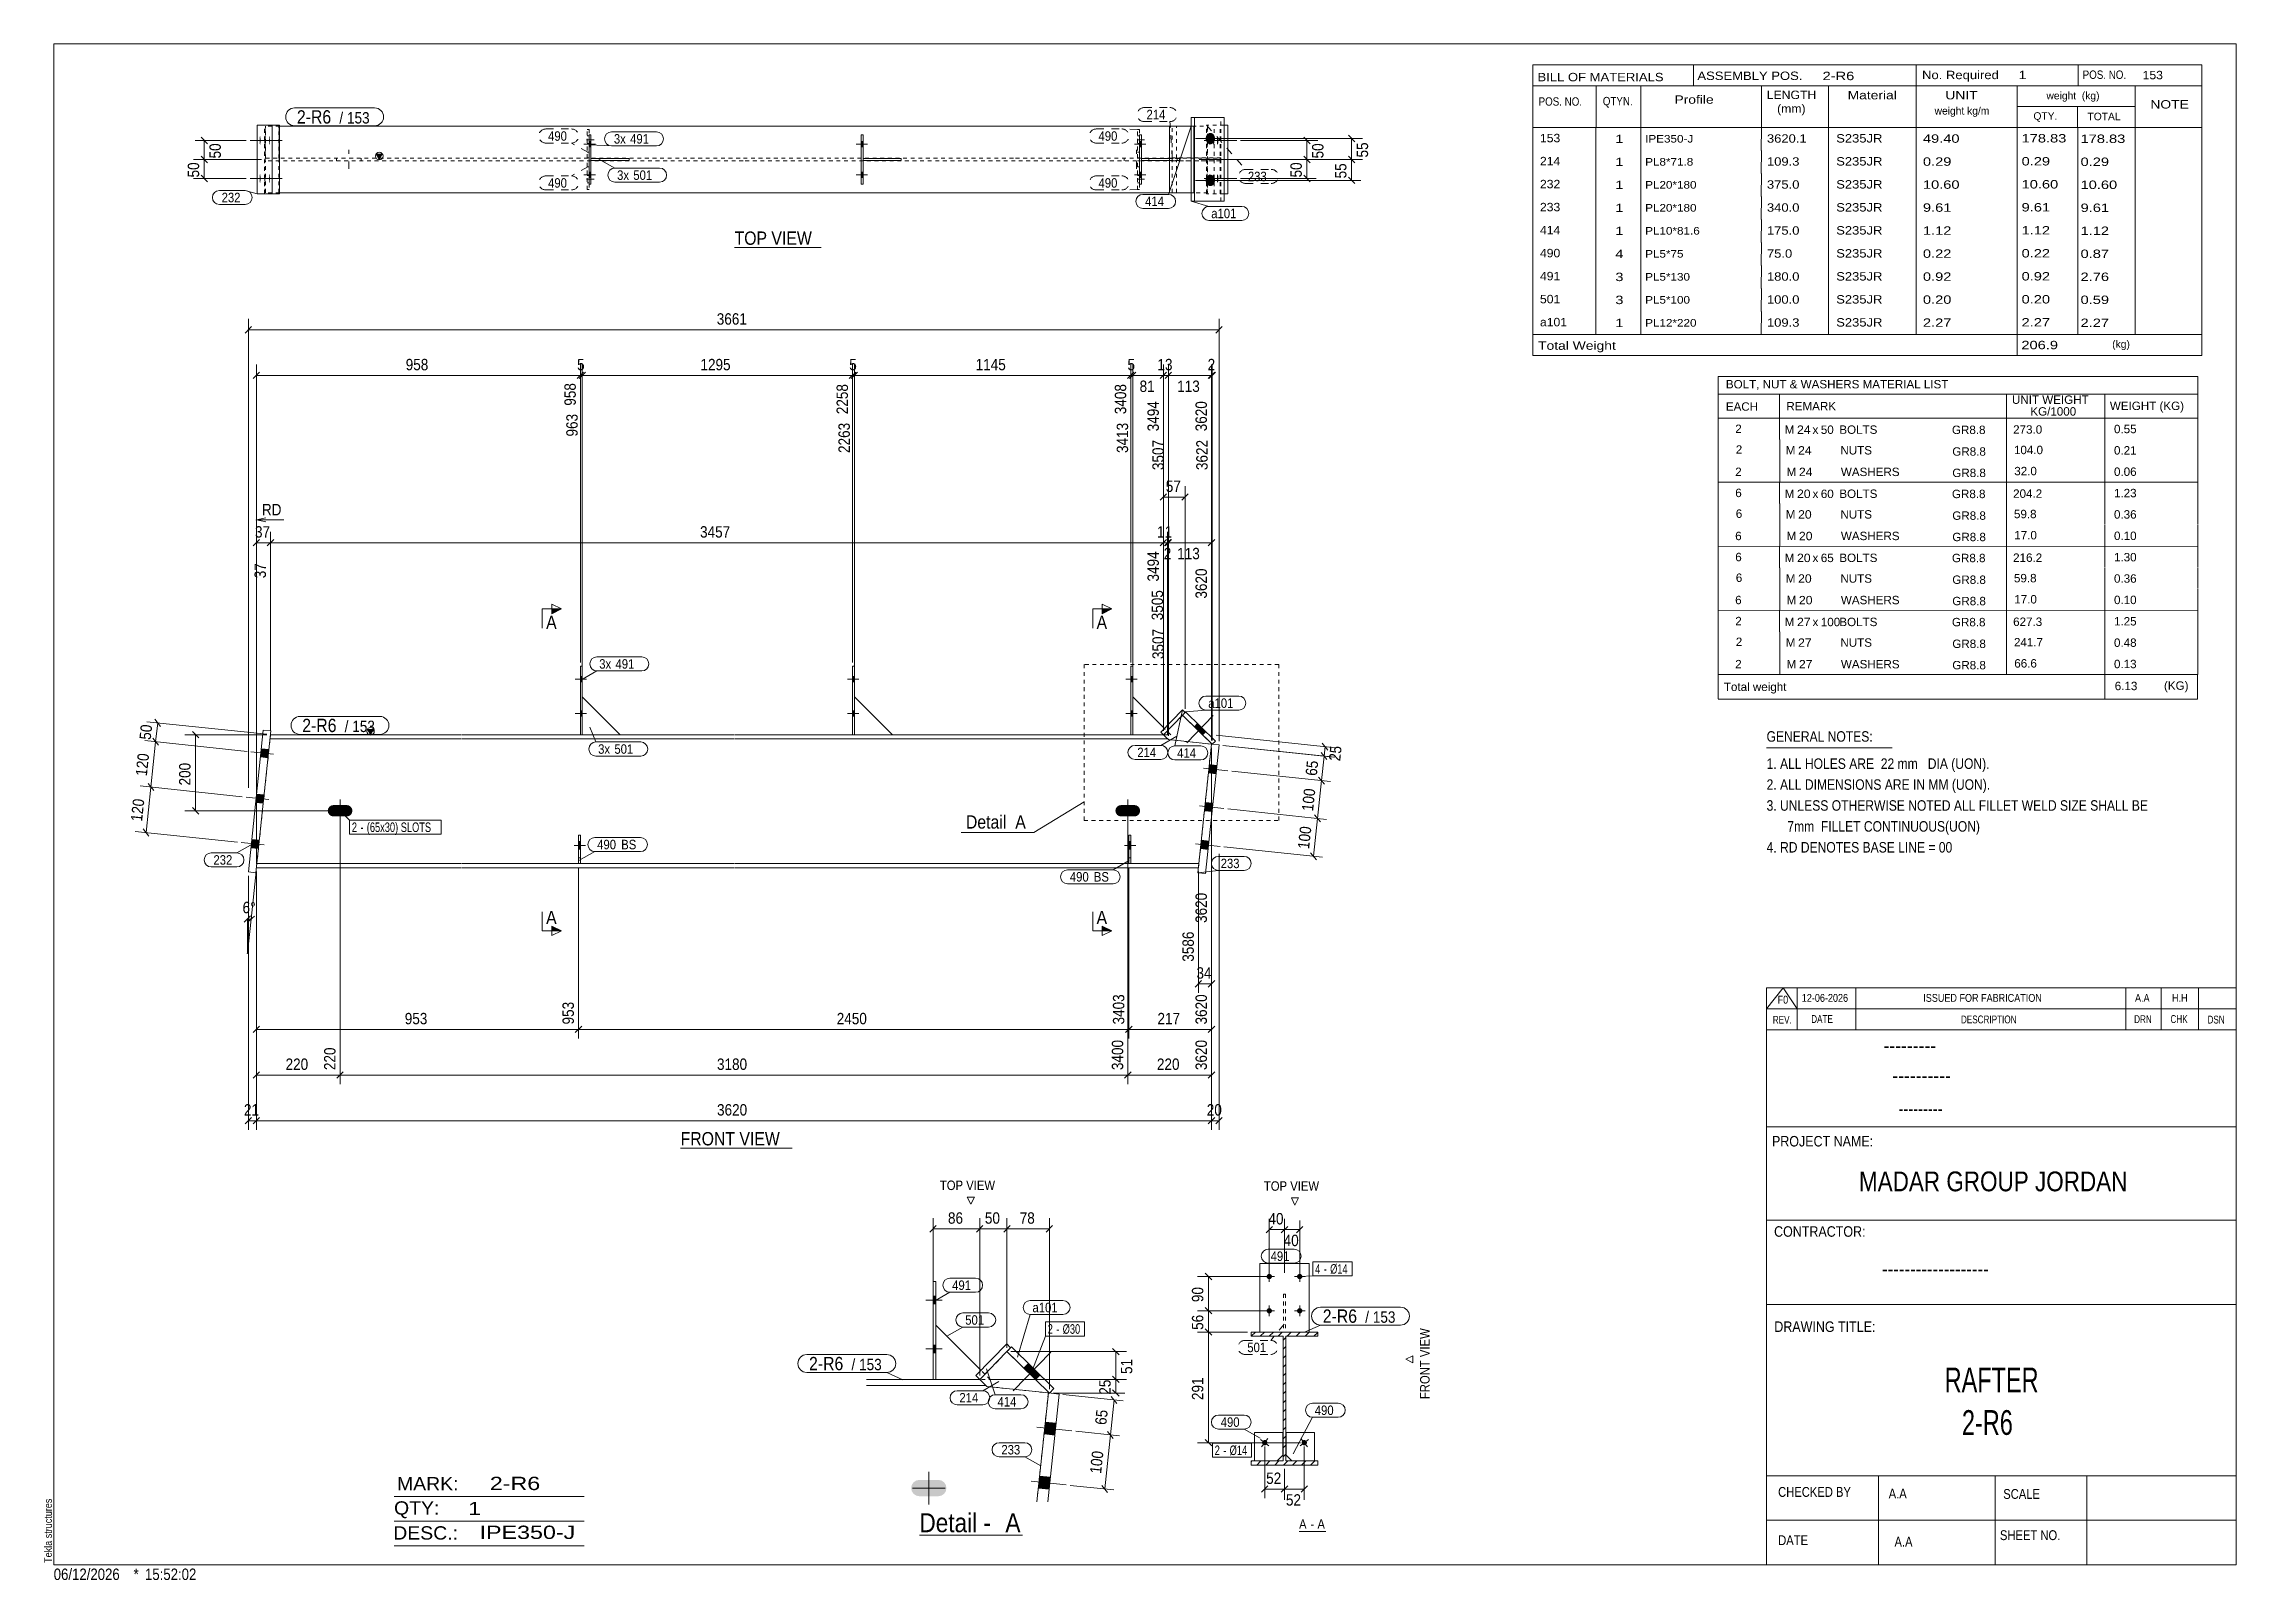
# Model space of a CAD drawing. Header units: millimetres. Extents: x 2 to 579, y 1 to 405.
import ezdxf

# ---------------------------------------------------------------- set-up
doc = ezdxf.new("R2010")
doc.units = ezdxf.units.MM
for name, pattern in [('XKITLINE00', [0]), ('XKITLINE01', [4, 1, -1, 1, -1]), ('XKITLINE02', [4, 2, -2])]:
    doc.linetypes.add(name, pattern=pattern)
for name, color, linetype, lineweight in [('Bolt', 3, 'Continuous', 0), ('BoltMark', 7, 'Continuous', 0), ('DetailSymbol', 3, 'Continuous', 0), ('Dimensions', 7, 'Continuous', 0), ('DrawingSheet', 5, 'Continuous', 0), ('OtherObjectType', 7, 'Continuous', 0), ('Part', 2, 'Continuous', 0), ('PartMark', 7, 'Continuous', 0), ('Section', 6, 'Continuous', 0)]:
    doc.layers.add(name, color=color, linetype=linetype, lineweight=lineweight)
doc.styles.add('@ARIAL_UNICODE_MS_BOLD', font='ARIAL.TTF')
doc.styles.add('ARIAL', font='ARIAL.TTF')
doc.styles.add('ARIAL_NARROW', font='ARIALN.TTF')
doc.styles.add('COMIC_SANS_MS_BOLD', font='COMICBD.TTF')
doc.styles.add('SWIS721_EX_BT', font='ARIAL.TTF')
doc.styles.add('SWISSE', font='ARIAL.TTF')

# ---------------------------------------------------------------- blocks, each defined once
blk = doc.blocks.new('*A1')
at = {"layer": 'Part', "color": 7, "linetype": 'XKITLINE00', "lineweight": 0}
for p, q in [((319.95, 65.11), (321.05, 66.2)), ((319.95, 65.11), (319.95, 65.11)), ((322.31, 65.11), (323.41, 66.2)), ((324.67, 65.11), (325.77, 66.2)), ((327.02, 65.11), (328.12, 66.2)), ((328.35, 64.08), (329.05, 64.78)), ((329.38, 65.11), (330.48, 66.21)), ((331.74, 65.11), (332.84, 66.21)), ((334.1, 65.11), (335.2, 66.21)), ((336.45, 65.11), (337.45, 66.1)), ((328.35, 61.72), (329.05, 62.42)), ((328.35, 59.36), (329.05, 60.06)), ((328.35, 57), (329.05, 57.7)), ((328.35, 54.65), (329.05, 55.35)), ((328.35, 52.29), (329.05, 52.99)), ((328.35, 49.93), (329.05, 50.63)), ((328.35, 47.58), (329.05, 48.28)), ((328.35, 45.22), (329.05, 45.92)), ((328.35, 42.86), (329.05, 43.56)), ((328.35, 40.5), (329.05, 41.2)), ((328.35, 38.15), (329.05, 38.85)), ((328.35, 35.79), (329.05, 36.49)), ((319.95, 32.11), (320.15, 32.31)), ((321.41, 31.21), (322.51, 32.31)), ((323.77, 31.21), (324.87, 32.31)), ((326.13, 31.21), (327.23, 32.31)), ((328.35, 33.43), (329.05, 34.13)), ((328.48, 31.21), (329.58, 32.31)), ((330.84, 31.21), (331.94, 32.31)), ((333.2, 31.21), (334.3, 32.31)), ((335.56, 31.21), (336.66, 32.31))]:
    blk.add_line(p, q, dxfattribs=at)
blk = doc.blocks.new('*A2')
at = {"layer": 'Bolt'}
for points in [[(83.55, 203.3), (83.44, 202.73), (83.11, 202.24), (82.63, 201.92), (82.05, 201.8), (78.55, 201.8), (77.98, 201.92), (77.49, 202.24), (77.17, 202.73), (77.05, 203.3), (77.17, 203.88), (77.49, 204.36), (77.98, 204.69), (78.55, 204.8), (82.05, 204.8), (82.63, 204.69), (83.11, 204.36), (83.44, 203.88)], [(290.73, 203.3), (290.62, 202.73), (290.29, 202.24), (289.81, 201.92), (289.23, 201.8), (285.73, 201.8), (285.16, 201.92), (284.67, 202.24), (284.35, 202.73), (284.23, 203.3), (284.35, 203.88), (284.67, 204.36), (285.16, 204.69), (285.73, 204.8), (289.23, 204.8), (289.81, 204.69), (290.29, 204.36), (290.62, 203.88)]]:
    blk.add_hatch(color=3, dxfattribs=at).paths.add_polyline_path(points, flags=17)
at = {"layer": 'Bolt', "color": 3, "linetype": 'XKITLINE00', "lineweight": 0}
for p, q in [((77.3, 203.3), (83.3, 203.3)), ((80.3, 200.3), (80.3, 206.3)), ((284.48, 203.3), (290.48, 203.3)), ((287.48, 200.3), (287.48, 206.3))]:
    blk.add_line(p, q, dxfattribs=at)
blk = doc.blocks.new('*A3')
at = {"layer": 'Bolt'}
for points in [[(215.08, 238.6), (215.58, 238.6), (215.58, 237.2), (215.08, 237.2)], [(215.08, 238.6), (215.58, 238.6), (215.58, 237.2), (215.08, 237.2)], [(215.08, 229.6), (215.58, 229.6), (215.58, 228.2), (215.08, 228.2)], [(215.08, 229.6), (215.58, 229.6), (215.58, 228.2), (215.08, 228.2)]]:
    blk.add_hatch(color=3, dxfattribs=at).paths.add_polyline_path(points, flags=17)
at = {"layer": 'Bolt', "color": 3, "linetype": 'XKITLINE00', "lineweight": 0}
for p, q in [((216.74, 237.9), (213.74, 237.9)), ((216.74, 237.9), (213.74, 237.9)), ((215.58, 238.6), (215.08, 238.6)), ((215.58, 238.6), (215.08, 238.6)), ((215.58, 237.2), (215.08, 237.2)), ((215.58, 237.2), (215.08, 237.2)), ((216.74, 228.9), (213.74, 228.9)), ((216.74, 228.9), (213.74, 228.9)), ((215.58, 229.6), (215.08, 229.6)), ((215.58, 229.6), (215.08, 229.6)), ((215.58, 228.2), (215.08, 228.2)), ((215.58, 228.2), (215.08, 228.2))]:
    blk.add_line(p, q, dxfattribs=at)
blk = doc.blocks.new('*A4')
at = {"layer": 'Bolt'}
for points in [[(143.5, 238.6), (144, 238.6), (144, 237.2), (143.5, 237.2)], [(143.5, 238.6), (144, 238.6), (144, 237.2), (143.5, 237.2)], [(143.5, 229.6), (144, 229.6), (144, 228.2), (143.5, 228.2)], [(143.5, 229.6), (144, 229.6), (144, 228.2), (143.5, 228.2)]]:
    blk.add_hatch(color=3, dxfattribs=at).paths.add_polyline_path(points, flags=17)
at = {"layer": 'Bolt', "color": 3, "linetype": 'XKITLINE00', "lineweight": 0}
for p, q in [((145.16, 237.9), (142.16, 237.9)), ((145.16, 237.9), (142.16, 237.9)), ((144, 238.6), (143.5, 238.6)), ((144, 238.6), (143.5, 238.6)), ((144, 237.2), (143.5, 237.2)), ((144, 237.2), (143.5, 237.2)), ((145.16, 228.9), (142.16, 228.9)), ((145.16, 228.9), (142.16, 228.9)), ((144, 229.6), (143.5, 229.6)), ((144, 229.6), (143.5, 229.6)), ((144, 228.2), (143.5, 228.2)), ((144, 228.2), (143.5, 228.2))]:
    blk.add_line(p, q, dxfattribs=at)
blk = doc.blocks.new('*A5')
at = {"layer": 'Bolt'}
blk.add_hatch(color=3, dxfattribs=at).paths.add_polyline_path([(143.5, 193.22), (143, 193.22), (143, 195.18), (143.5, 195.18)], flags=17)
at = {"layer": 'Bolt', "color": 3, "linetype": 'XKITLINE00', "lineweight": 0}
for p, q in [((144.85, 194.2), (141.85, 194.2)), ((143.5, 195.18), (143, 195.18)), ((143.5, 193.22), (143, 193.22))]:
    blk.add_line(p, q, dxfattribs=at)
blk = doc.blocks.new('*A6')
at = {"layer": 'Bolt'}
for points in [[(288.27, 238.6), (288.77, 238.6), (288.77, 237.2), (288.27, 237.2)], [(288.27, 238.6), (288.77, 238.6), (288.77, 237.2), (288.27, 237.2)], [(288.27, 229.6), (288.77, 229.6), (288.77, 228.2), (288.27, 228.2)], [(288.27, 229.6), (288.77, 229.6), (288.77, 228.2), (288.27, 228.2)]]:
    blk.add_hatch(color=3, dxfattribs=at).paths.add_polyline_path(points, flags=17)
at = {"layer": 'Bolt', "color": 3, "linetype": 'XKITLINE00', "lineweight": 0}
for p, q in [((289.93, 237.9), (286.93, 237.9)), ((289.93, 237.9), (286.93, 237.9)), ((288.77, 238.6), (288.27, 238.6)), ((288.77, 238.6), (288.27, 238.6)), ((288.77, 237.2), (288.27, 237.2)), ((288.77, 237.2), (288.27, 237.2)), ((289.93, 228.9), (286.93, 228.9)), ((289.93, 228.9), (286.93, 228.9)), ((288.77, 229.6), (288.27, 229.6)), ((288.77, 229.6), (288.27, 229.6)), ((288.77, 228.2), (288.27, 228.2)), ((288.77, 228.2), (288.27, 228.2))]:
    blk.add_line(p, q, dxfattribs=at)
blk = doc.blocks.new('*A7')
at = {"layer": 'Bolt', "color": 3, "linetype": 'XKITLINE02', "lineweight": 0}
for p, q in [((144.85, 194.2), (141.85, 194.2)), ((143.5, 195.18), (143, 195.18)), ((143.5, 193.22), (143, 193.22))]:
    blk.add_line(p, q, dxfattribs=at)
blk = doc.blocks.new('*A8')
at = {"layer": 'Bolt', "color": 3, "linetype": 'XKITLINE02', "lineweight": 0}
for p, q in [((289.62, 194.2), (286.62, 194.2)), ((288.27, 195.18), (287.77, 195.18)), ((288.27, 193.22), (287.77, 193.22))]:
    blk.add_line(p, q, dxfattribs=at)
blk = doc.blocks.new('*A9')
at = {"layer": 'Bolt'}
blk.add_hatch(color=3, dxfattribs=at).paths.add_polyline_path([(288.27, 193.22), (287.77, 193.22), (287.77, 195.18), (288.27, 195.18)], flags=17)
at = {"layer": 'Bolt', "color": 3, "linetype": 'XKITLINE00', "lineweight": 0}
for p, q in [((289.62, 194.2), (286.62, 194.2)), ((288.27, 195.18), (287.77, 195.18)), ((288.27, 193.22), (287.77, 193.22))]:
    blk.add_line(p, q, dxfattribs=at)
blk = doc.blocks.new('*A10')
at = {"layer": 'Bolt'}
for points in [[(61.36, 217.24), (59.37, 217.45), (59.6, 219.63), (61.59, 219.42)], [(61.36, 217.24), (59.37, 217.45), (59.6, 219.63), (61.59, 219.42)], [(60.1, 205.3), (58.11, 205.51), (58.34, 207.7), (60.33, 207.49)], [(60.1, 205.3), (58.11, 205.51), (58.34, 207.7), (60.33, 207.49)], [(58.84, 193.37), (56.85, 193.58), (57.08, 195.77), (59.07, 195.56)], [(58.84, 193.37), (56.85, 193.58), (57.08, 195.77), (59.07, 195.56)]]:
    blk.add_hatch(color=3, dxfattribs=at).paths.add_polyline_path(points, flags=17)
at = {"layer": 'Bolt', "color": 3, "linetype": 'XKITLINE00', "lineweight": 0}
for p, q in [((59.6, 219.63), (61.59, 219.42)), ((59.6, 219.63), (61.59, 219.42)), ((56.85, 218.82), (62.81, 218.19)), ((56.85, 218.82), (62.81, 218.19)), ((59.37, 217.45), (61.36, 217.24)), ((59.37, 217.45), (61.36, 217.24)), ((58.34, 207.7), (60.33, 207.49)), ((58.34, 207.7), (60.33, 207.49)), ((55.59, 206.88), (61.56, 206.25)), ((55.59, 206.88), (61.56, 206.25)), ((58.11, 205.51), (60.1, 205.3)), ((58.11, 205.51), (60.1, 205.3)), ((54.33, 194.95), (60.3, 194.32)), ((54.33, 194.95), (60.3, 194.32)), ((56.85, 193.58), (58.84, 193.37)), ((56.85, 193.58), (58.84, 193.37)), ((57.08, 195.77), (59.07, 195.56)), ((57.08, 195.77), (59.07, 195.56))]:
    blk.add_line(p, q, dxfattribs=at)
blk = doc.blocks.new('*A11')
at = {"layer": 'Bolt'}
for points in [[(310.68, 213.05), (308.7, 213.26), (308.93, 215.45), (310.92, 215.24)], [(310.68, 213.05), (308.7, 213.26), (308.93, 215.45), (310.92, 215.24)], [(309.64, 203.1), (307.65, 203.31), (307.88, 205.5), (309.87, 205.29)], [(309.64, 203.1), (307.65, 203.31), (307.88, 205.5), (309.87, 205.29)], [(308.59, 193.16), (306.6, 193.37), (306.83, 195.56), (308.82, 195.35)], [(308.59, 193.16), (306.6, 193.37), (306.83, 195.56), (308.82, 195.35)]]:
    blk.add_hatch(color=3, dxfattribs=at).paths.add_polyline_path(points, flags=17)
at = {"layer": 'Bolt', "color": 3, "linetype": 'XKITLINE00', "lineweight": 0}
for p, q in [((313.83, 213.82), (307.37, 214.5)), ((313.83, 213.82), (307.37, 214.5)), ((310.92, 215.24), (308.93, 215.45)), ((310.92, 215.24), (308.93, 215.45)), ((310.68, 213.05), (308.7, 213.26)), ((310.68, 213.05), (308.7, 213.26)), ((312.78, 203.88), (306.32, 204.56)), ((312.78, 203.88), (306.32, 204.56)), ((309.64, 203.1), (307.65, 203.31)), ((309.64, 203.1), (307.65, 203.31)), ((309.87, 205.29), (307.88, 205.5)), ((309.87, 205.29), (307.88, 205.5)), ((311.74, 193.93), (305.27, 194.61)), ((311.74, 193.93), (305.27, 194.61)), ((308.59, 193.16), (306.6, 193.37)), ((308.59, 193.16), (306.6, 193.37)), ((308.82, 195.35), (306.83, 195.56)), ((308.82, 195.35), (306.83, 195.56))]:
    blk.add_line(p, q, dxfattribs=at)
blk = doc.blocks.new('*A12')
at = {"layer": 'Bolt'}
blk.add_hatch(color=3, dxfattribs=at).paths.add_polyline_path([(307.97, 224.14), (307.14, 223.28), (304.99, 225.37), (305.82, 226.23)], flags=17)
blk.add_hatch(color=3, dxfattribs=at).paths.add_polyline_path([(307.97, 224.14), (307.14, 223.28), (304.99, 225.37), (305.82, 226.23)], flags=17)
at = {"layer": 'Bolt', "color": 3, "linetype": 'XKITLINE00', "lineweight": 0}
for p, q in [((309.97, 228.34), (302.99, 221.18)), ((309.97, 228.34), (302.99, 221.18)), ((305.82, 226.23), (304.99, 225.37)), ((305.82, 226.23), (304.99, 225.37)), ((307.97, 224.14), (307.14, 223.28)), ((307.97, 224.14), (307.14, 223.28))]:
    blk.add_line(p, q, dxfattribs=at)
blk = doc.blocks.new('*A13')
at = {"layer": 'Part'}
blk.add_hatch(color=2, dxfattribs=at).paths.add_polyline_path([(87.51, 224.7), (89.11, 224.7), (88.31, 223.3)], flags=17)
at = {"layer": 'Part', "color": 7, "linetype": 'XKITLINE01', "lineweight": 0}
for p, q in [((62, 223.3), (58.31, 188.3)), ((112.1, 223.3), (62, 223.3)), ((184, 223.3), (112.2, 223.3)), ((255.58, 223.3), (184.1, 223.3)), ((296.86, 223.3), (255.68, 223.3)), ((296.86, 223.3), (296.86, 223.3)), ((298.15, 222.01), (296.86, 223.3)), ((309.49, 220.82), (298.15, 222.01)), ((306.06, 188.3), (309.49, 220.82))]:
    blk.add_line(p, q, dxfattribs=at)
at = {"layer": 'Part', "color": 2, "linetype": 'XKITLINE00', "lineweight": 0}
for p, q in [((112.1, 222.2), (61.88, 222.2)), ((62, 223.3), (112.1, 223.3)), ((88.31, 223.3), (87.51, 224.7)), ((87.51, 224.7), (89.11, 224.7)), ((89.11, 224.7), (88.31, 223.3)), ((112.2, 223.3), (184, 223.3)), ((184, 222.2), (112.2, 222.2)), ((184.1, 223.3), (255.58, 223.3)), ((255.58, 222.2), (184.1, 222.2)), ((255.68, 223.3), (296.86, 223.3)), ((297.96, 222.2), (255.68, 222.2)), ((297.96, 222.2), (296.86, 223.3)), ((58.31, 188.3), (112.1, 188.3)), ((112.1, 189.4), (58.42, 189.4)), ((184, 189.4), (112.2, 189.4)), ((112.2, 188.3), (184, 188.3)), ((255.58, 189.4), (184.1, 189.4)), ((184.1, 188.3), (255.58, 188.3)), ((306.18, 189.4), (255.68, 189.4)), ((255.68, 188.3), (306.06, 188.3))]:
    blk.add_line(p, q, dxfattribs=at)
blk.add_circle((88.31, 224.2), 1, dxfattribs=at)
blk = doc.blocks.new('*A14')
at = {"layer": 'Part', "color": 2, "linetype": 'XKITLINE00', "lineweight": 0}
for p, q in [((215.08, 223.3), (215.08, 241.3)), ((215.08, 241.3), (215.58, 241.3)), ((215.58, 241.3), (215.58, 223.3))]:
    blk.add_line(p, q, dxfattribs=at)
at = {"layer": 'Part', "color": 7, "linetype": 'XKITLINE01', "lineweight": 0}
blk.add_line((215.58, 223.3), (215.08, 223.3), dxfattribs=at)
blk = doc.blocks.new('*A15')
at = {"layer": 'Part', "color": 2, "linetype": 'XKITLINE00', "lineweight": 0}
for p, q in [((143.5, 223.3), (143.5, 241.3)), ((143.5, 241.3), (144, 241.3)), ((144, 241.3), (144, 223.3))]:
    blk.add_line(p, q, dxfattribs=at)
at = {"layer": 'Part', "color": 7, "linetype": 'XKITLINE01', "lineweight": 0}
blk.add_line((144, 223.3), (143.5, 223.3), dxfattribs=at)
blk = doc.blocks.new('*A16')
at = {"layer": 'Part', "color": 2, "linetype": 'XKITLINE00', "lineweight": 0}
for p, q in [((143, 189.4), (143, 196.9)), ((143, 196.9), (143.5, 196.9)), ((143.5, 196.9), (143.5, 189.4))]:
    blk.add_line(p, q, dxfattribs=at)
at = {"layer": 'Part', "color": 7, "linetype": 'XKITLINE01', "lineweight": 0}
for p, q in [((143, 190.9), (143.5, 190.9)), ((143.5, 189.4), (143, 189.4))]:
    blk.add_line(p, q, dxfattribs=at)
blk = doc.blocks.new('*A17')
at = {"layer": 'Part', "color": 2, "linetype": 'XKITLINE00', "lineweight": 0}
for p, q in [((288.27, 223.3), (288.27, 241.3)), ((288.27, 241.3), (288.77, 241.3)), ((288.77, 241.3), (288.77, 223.3))]:
    blk.add_line(p, q, dxfattribs=at)
at = {"layer": 'Part', "color": 7, "linetype": 'XKITLINE01', "lineweight": 0}
blk.add_line((288.77, 223.3), (288.27, 223.3), dxfattribs=at)
blk = doc.blocks.new('*A18')
at = {"layer": 'Part', "color": 2, "linetype": 'XKITLINE00', "lineweight": 0}
blk.add_line((288.77, 233.3), (297.1, 224.97), dxfattribs=at)
at = {"layer": 'Part', "color": 7, "linetype": 'XKITLINE01', "lineweight": 0}
for p, q in [((288.77, 223.3), (288.77, 233.3)), ((298.77, 223.3), (297.1, 224.97)), ((288.77, 223.3), (298.77, 223.3))]:
    blk.add_line(p, q, dxfattribs=at)
blk = doc.blocks.new('*A19')
at = {"layer": 'Part', "color": 2, "linetype": 'XKITLINE00', "lineweight": 0}
blk.add_line((225.58, 223.3), (215.58, 233.3), dxfattribs=at)
at = {"layer": 'Part', "color": 7, "linetype": 'XKITLINE01', "lineweight": 0}
for p, q in [((215.58, 233.3), (215.58, 223.3)), ((215.58, 223.3), (225.58, 223.3))]:
    blk.add_line(p, q, dxfattribs=at)
blk = doc.blocks.new('*A20')
at = {"layer": 'Part', "color": 2, "linetype": 'XKITLINE00', "lineweight": 0}
blk.add_line((154, 223.3), (144, 233.3), dxfattribs=at)
at = {"layer": 'Part', "color": 7, "linetype": 'XKITLINE01', "lineweight": 0}
for p, q in [((144, 233.3), (144, 223.3)), ((144, 223.3), (154, 223.3))]:
    blk.add_line(p, q, dxfattribs=at)
blk = doc.blocks.new('*A21')
at = {"layer": 'Part', "color": 7, "linetype": 'XKITLINE01', "lineweight": 0}
for p, q in [((143, 196.9), (143, 189.4)), ((143.5, 196.9), (143, 196.9)), ((143.5, 189.4), (143.5, 196.9)), ((143, 190.9), (143.5, 190.9)), ((143, 189.4), (143.5, 189.4))]:
    blk.add_line(p, q, dxfattribs=at)
blk = doc.blocks.new('*A22')
at = {"layer": 'Part', "color": 7, "linetype": 'XKITLINE01', "lineweight": 0}
for p, q in [((287.77, 196.9), (287.77, 189.4)), ((288.27, 196.9), (287.77, 196.9)), ((288.27, 189.4), (288.27, 196.9)), ((287.77, 190.9), (288.27, 190.9)), ((287.77, 189.4), (288.27, 189.4))]:
    blk.add_line(p, q, dxfattribs=at)
blk = doc.blocks.new('*A23')
at = {"layer": 'Part', "color": 2, "linetype": 'XKITLINE00', "lineweight": 0}
for p, q in [((287.77, 189.4), (287.77, 196.9)), ((287.77, 196.9), (288.27, 196.9)), ((288.27, 196.9), (288.27, 189.4))]:
    blk.add_line(p, q, dxfattribs=at)
at = {"layer": 'Part', "color": 7, "linetype": 'XKITLINE01', "lineweight": 0}
for p, q in [((287.77, 190.9), (288.27, 190.9)), ((288.27, 189.4), (287.77, 189.4))]:
    blk.add_line(p, q, dxfattribs=at)
blk = doc.blocks.new('*A24')
at = {"layer": 'Part', "color": 2, "linetype": 'XKITLINE00', "lineweight": 0}
for p, q in [((56.18, 187.21), (60.11, 224.51)), ((58.17, 187), (62.1, 224.3)), ((60.11, 224.51), (62.1, 224.3)), ((58.17, 187), (56.18, 187.21))]:
    blk.add_line(p, q, dxfattribs=at)
blk = doc.blocks.new('*A25')
at = {"layer": 'Part', "color": 2, "linetype": 'XKITLINE00', "lineweight": 0}
for p, q in [((309.49, 220.81), (305.93, 187)), ((307.92, 186.79), (311.48, 220.6)), ((311.48, 220.6), (309.49, 220.81)), ((305.93, 187), (307.92, 186.79))]:
    blk.add_line(p, q, dxfattribs=at)
blk = doc.blocks.new('*A26')
at = {"layer": 'Part', "color": 2, "linetype": 'XKITLINE00', "lineweight": 0}
for p, q in [((302.7, 229.28), (301.86, 228.42)), ((301.86, 228.42), (309.69, 220.79)), ((310.52, 221.65), (302.7, 229.28)), ((309.69, 220.79), (310.52, 221.65))]:
    blk.add_line(p, q, dxfattribs=at)
blk = doc.blocks.new('*A27')
at = {"layer": 'Part', "color": 2, "linetype": 'XKITLINE00', "lineweight": 0}
for p, q in [((301.84, 229.84), (296.15, 224)), ((301.86, 228.42), (296.86, 223.3)), ((302.56, 229.14), (301.84, 229.84)), ((296.86, 223.3), (296.15, 224))]:
    blk.add_line(p, q, dxfattribs=at)
at = {"layer": 'Part', "color": 7, "linetype": 'XKITLINE01', "lineweight": 0}
blk.add_line((302.56, 229.14), (301.86, 228.42), dxfattribs=at)
blk = doc.blocks.new('*A28')
at = {"layer": 'Part', "color": 7, "linetype": 'XKITLINE01', "lineweight": 0}
for p, q in [((296.86, 223.3), (301.86, 228.42)), ((301.86, 228.42), (309.69, 220.79)), ((296.87, 223.3), (296.86, 223.3)), ((296.86, 223.3), (297.96, 222.2)), ((309.69, 220.79), (309.49, 220.81))]:
    blk.add_line(p, q, dxfattribs=at)
at = {"layer": 'Part', "color": 2, "linetype": 'XKITLINE00', "lineweight": 0}
for p, q in [((297.96, 222.2), (298.15, 222.01)), ((298.15, 222.01), (309.49, 220.81))]:
    blk.add_line(p, q, dxfattribs=at)
blk = doc.blocks.new('*A29')
at = {"layer": 'Bolt', "color": 3, "linetype": 'XKITLINE02', "lineweight": 0}
for p, q in [((79.35, 374.24), (79.35, 374.94)), ((82.6, 372.09), (82.6, 377.09)), ((85.85, 374.24), (85.85, 374.94)), ((286.53, 374.24), (286.53, 374.94)), ((289.78, 372.09), (289.78, 377.09)), ((293.03, 374.24), (293.03, 374.94))]:
    blk.add_line(p, q, dxfattribs=at)
blk = doc.blocks.new('*A30')
at = {"layer": 'Bolt'}
for points in [[(217.38, 379.29), (217.88, 379.29), (217.88, 377.89), (217.38, 377.89)], [(217.38, 379.29), (217.88, 379.29), (217.88, 377.89), (217.38, 377.89)], [(217.38, 371.29), (217.88, 371.29), (217.88, 369.89), (217.38, 369.89)], [(217.38, 371.29), (217.88, 371.29), (217.88, 369.89), (217.38, 369.89)]]:
    blk.add_hatch(color=3, dxfattribs=at).paths.add_polyline_path(points, flags=17)
at = {"layer": 'Bolt', "color": 3, "linetype": 'XKITLINE00', "lineweight": 0}
for p, q in [((219.04, 378.59), (216.04, 378.59)), ((219.04, 378.59), (216.04, 378.59)), ((217.88, 379.29), (217.38, 379.29)), ((217.88, 379.29), (217.38, 379.29)), ((217.88, 377.89), (217.38, 377.89)), ((217.88, 377.89), (217.38, 377.89)), ((219.04, 370.59), (216.04, 370.59)), ((219.04, 370.59), (216.04, 370.59)), ((217.88, 371.29), (217.38, 371.29)), ((217.88, 371.29), (217.38, 371.29)), ((217.88, 369.89), (217.38, 369.89)), ((217.88, 369.89), (217.38, 369.89))]:
    blk.add_line(p, q, dxfattribs=at)
blk = doc.blocks.new('*A31')
at = {"layer": 'Bolt'}
for points in [[(145.8, 379.29), (146.3, 379.29), (146.3, 377.89), (145.8, 377.89)], [(145.8, 379.29), (146.3, 379.29), (146.3, 377.89), (145.8, 377.89)], [(145.8, 371.29), (146.3, 371.29), (146.3, 369.89), (145.8, 369.89)], [(145.8, 371.29), (146.3, 371.29), (146.3, 369.89), (145.8, 369.89)]]:
    blk.add_hatch(color=3, dxfattribs=at).paths.add_polyline_path(points, flags=17)
at = {"layer": 'Bolt', "color": 3, "linetype": 'XKITLINE00', "lineweight": 0}
for p, q in [((147.46, 378.59), (144.46, 378.59)), ((147.46, 378.59), (144.46, 378.59)), ((146.3, 379.29), (145.8, 379.29)), ((146.3, 379.29), (145.8, 379.29)), ((146.3, 377.89), (145.8, 377.89)), ((146.3, 377.89), (145.8, 377.89)), ((147.46, 370.59), (144.46, 370.59)), ((147.46, 370.59), (144.46, 370.59)), ((146.3, 371.29), (145.8, 371.29)), ((146.3, 371.29), (145.8, 371.29)), ((146.3, 369.89), (145.8, 369.89)), ((146.3, 369.89), (145.8, 369.89))]:
    blk.add_line(p, q, dxfattribs=at)
blk = doc.blocks.new('*A32')
at = {"layer": 'Bolt', "color": 3, "linetype": 'XKITLINE02', "lineweight": 0}
for p, q in [((147.15, 369.39), (144.15, 369.39)), ((145.8, 370.37), (145.3, 370.37)), ((145.8, 368.41), (145.3, 368.41))]:
    blk.add_line(p, q, dxfattribs=at)
blk = doc.blocks.new('*A33')
at = {"layer": 'Bolt'}
for points in [[(290.56, 379.29), (291.06, 379.29), (291.06, 377.89), (290.56, 377.89)], [(290.56, 379.29), (291.06, 379.29), (291.06, 377.89), (290.56, 377.89)], [(290.56, 371.29), (291.06, 371.29), (291.06, 369.89), (290.56, 369.89)], [(290.56, 371.29), (291.06, 371.29), (291.06, 369.89), (290.56, 369.89)]]:
    blk.add_hatch(color=3, dxfattribs=at).paths.add_polyline_path(points, flags=17)
at = {"layer": 'Bolt', "color": 3, "linetype": 'XKITLINE00', "lineweight": 0}
for p, q in [((292.22, 378.59), (289.22, 378.59)), ((292.22, 378.59), (289.22, 378.59)), ((291.06, 379.29), (290.56, 379.29)), ((291.06, 379.29), (290.56, 379.29)), ((291.06, 377.89), (290.56, 377.89)), ((291.06, 377.89), (290.56, 377.89)), ((292.22, 370.59), (289.22, 370.59)), ((292.22, 370.59), (289.22, 370.59)), ((291.06, 371.29), (290.56, 371.29)), ((291.06, 371.29), (290.56, 371.29)), ((291.06, 369.89), (290.56, 369.89)), ((291.06, 369.89), (290.56, 369.89))]:
    blk.add_line(p, q, dxfattribs=at)
blk = doc.blocks.new('*A34')
at = {"layer": 'Bolt', "color": 3, "linetype": 'XKITLINE02', "lineweight": 0}
for p, q in [((145.8, 380.77), (145.3, 380.77)), ((147.15, 379.79), (144.15, 379.79)), ((145.8, 378.81), (145.3, 378.81))]:
    blk.add_line(p, q, dxfattribs=at)
blk = doc.blocks.new('*A35')
at = {"layer": 'Bolt', "color": 3, "linetype": 'XKITLINE02', "lineweight": 0}
for p, q in [((290.56, 380.77), (290.06, 380.77)), ((291.91, 379.79), (288.91, 379.79)), ((290.56, 378.81), (290.06, 378.81))]:
    blk.add_line(p, q, dxfattribs=at)
blk = doc.blocks.new('*A36')
at = {"layer": 'Bolt', "color": 3, "linetype": 'XKITLINE02', "lineweight": 0}
for p, q in [((291.91, 369.39), (288.91, 369.39)), ((290.56, 370.37), (290.06, 370.37)), ((290.56, 368.41), (290.06, 368.41))]:
    blk.add_line(p, q, dxfattribs=at)
blk = doc.blocks.new('*A37')
at = {"layer": 'Bolt'}
for points in [[(59.39, 379.54), (59.39, 379.48), (59.39, 379.43), (59.39, 379.38), (59.39, 379.32), (59.39, 379.27), (59.38, 379.22), (59.38, 379.17), (59.38, 379.12), (59.38, 379.07), (59.37, 379.02), (59.37, 378.98), (59.37, 378.93), (59.36, 378.89), (59.36, 378.85), (59.35, 378.81), (59.35, 378.77), (59.34, 378.74), (59.34, 378.71), (59.33, 378.68), (59.33, 378.65), (59.32, 378.62), (59.32, 378.6), (59.31, 378.57), (59.31, 378.55), (59.3, 378.54), (59.29, 378.52), (59.29, 378.51), (59.28, 378.5), (59.27, 378.5), (59.27, 378.49), (59.26, 378.49), (59.26, 378.49), (59.25, 378.5), (59.24, 378.5), (59.24, 378.51), (59.23, 378.52), (59.22, 378.54), (59.22, 378.55), (59.21, 378.57), (59.21, 378.6), (59.2, 378.62), (59.2, 378.65), (59.19, 378.68), (59.18, 378.71), (59.18, 378.74), (59.18, 378.77), (59.17, 378.81), (59.17, 378.85), (59.16, 378.89), (59.16, 378.93), (59.15, 378.98), (59.15, 379.02), (59.15, 379.07), (59.15, 379.12), (59.14, 379.17), (59.14, 379.22), (59.14, 379.27), (59.14, 379.32), (59.14, 379.38), (59.13, 379.43), (59.13, 379.48), (59.13, 379.54), (59.13, 379.59), (59.13, 379.64), (59.13, 379.7), (59.13, 379.75), (59.14, 379.8), (59.14, 379.86), (59.14, 379.91), (59.14, 379.96), (59.14, 380.01), (59.15, 380.06), (59.15, 380.11), (59.15, 380.16), (59.15, 380.2), (59.16, 380.25), (59.16, 380.29), (59.17, 380.33), (59.17, 380.37), (59.18, 380.4), (59.18, 380.44), (59.18, 380.47), (59.19, 380.5), (59.2, 380.53), (59.2, 380.56), (59.21, 380.58), (59.21, 380.61), (59.22, 380.63), (59.22, 380.64), (59.23, 380.66), (59.24, 380.67), (59.24, 380.68), (59.25, 380.68), (59.26, 380.69), (59.26, 380.69), (59.27, 380.69), (59.27, 380.68), (59.28, 380.68), (59.29, 380.67), (59.29, 380.66), (59.3, 380.64), (59.31, 380.63), (59.31, 380.61), (59.32, 380.58), (59.32, 380.56), (59.33, 380.53), (59.33, 380.5), (59.34, 380.47), (59.34, 380.44), (59.35, 380.4), (59.35, 380.37), (59.36, 380.33), (59.36, 380.29), (59.37, 380.25), (59.37, 380.2), (59.37, 380.16), (59.38, 380.11), (59.38, 380.06), (59.38, 380.01), (59.38, 379.96), (59.39, 379.91), (59.39, 379.86), (59.39, 379.8), (59.39, 379.75), (59.39, 379.7), (59.39, 379.64), (59.39, 379.59)], [(60.65, 379.54), (60.65, 379.48), (60.65, 379.43), (60.65, 379.38), (60.65, 379.32), (60.64, 379.27), (60.64, 379.22), (60.64, 379.17), (60.64, 379.12), (60.63, 379.07), (60.63, 379.02), (60.63, 378.98), (60.62, 378.93), (60.62, 378.89), (60.62, 378.85), (60.61, 378.81), (60.61, 378.77), (60.6, 378.74), (60.6, 378.71), (60.59, 378.68), (60.59, 378.65), (60.58, 378.62), (60.58, 378.6), (60.57, 378.57), (60.56, 378.55), (60.56, 378.54), (60.55, 378.52), (60.55, 378.51), (60.54, 378.5), (60.53, 378.5), (60.53, 378.49), (60.52, 378.49), (60.51, 378.49), (60.51, 378.5), (60.5, 378.5), (60.5, 378.51), (60.49, 378.52), (60.48, 378.54), (60.48, 378.55), (60.47, 378.57), (60.47, 378.6), (60.46, 378.62), (60.45, 378.65), (60.45, 378.68), (60.44, 378.71), (60.44, 378.74), (60.43, 378.77), (60.43, 378.81), (60.42, 378.85), (60.42, 378.89), (60.42, 378.93), (60.41, 378.98), (60.41, 379.02), (60.41, 379.07), (60.4, 379.12), (60.4, 379.17), (60.4, 379.22), (60.4, 379.27), (60.4, 379.32), (60.39, 379.38), (60.39, 379.43), (60.39, 379.48), (60.39, 379.54), (60.39, 379.59), (60.39, 379.64), (60.39, 379.7), (60.39, 379.75), (60.39, 379.8), (60.4, 379.86), (60.4, 379.91), (60.4, 379.96), (60.4, 380.01), (60.4, 380.06), (60.41, 380.11), (60.41, 380.16), (60.41, 380.2), (60.42, 380.25), (60.42, 380.29), (60.42, 380.33), (60.43, 380.37), (60.43, 380.4), (60.44, 380.44), (60.44, 380.47), (60.45, 380.5), (60.45, 380.53), (60.46, 380.56), (60.47, 380.58), (60.47, 380.61), (60.48, 380.63), (60.48, 380.64), (60.49, 380.66), (60.5, 380.67), (60.5, 380.68), (60.51, 380.68), (60.51, 380.69), (60.52, 380.69), (60.53, 380.69), (60.53, 380.68), (60.54, 380.68), (60.55, 380.67), (60.55, 380.66), (60.56, 380.64), (60.56, 380.63), (60.57, 380.61), (60.58, 380.58), (60.58, 380.56), (60.59, 380.53), (60.59, 380.5), (60.6, 380.47), (60.6, 380.44), (60.61, 380.4), (60.61, 380.37), (60.62, 380.33), (60.62, 380.29), (60.62, 380.25), (60.63, 380.2), (60.63, 380.16), (60.63, 380.11), (60.64, 380.06), (60.64, 380.01), (60.64, 379.96), (60.64, 379.91), (60.65, 379.86), (60.65, 379.8), (60.65, 379.75), (60.65, 379.7), (60.65, 379.64), (60.65, 379.59)], [(61.91, 379.54), (61.91, 379.48), (61.91, 379.43), (61.91, 379.38), (61.9, 379.32), (61.9, 379.27), (61.9, 379.22), (61.9, 379.17), (61.9, 379.12), (61.89, 379.07), (61.89, 379.02), (61.89, 378.98), (61.88, 378.93), (61.88, 378.89), (61.87, 378.85), (61.87, 378.81), (61.87, 378.77), (61.86, 378.74), (61.86, 378.71), (61.85, 378.68), (61.85, 378.65), (61.84, 378.62), (61.83, 378.6), (61.83, 378.57), (61.82, 378.55), (61.82, 378.54), (61.81, 378.52), (61.8, 378.51), (61.8, 378.5), (61.79, 378.5), (61.79, 378.49), (61.78, 378.49), (61.77, 378.49), (61.77, 378.5), (61.76, 378.5), (61.75, 378.51), (61.75, 378.52), (61.74, 378.54), (61.74, 378.55), (61.73, 378.57), (61.72, 378.6), (61.72, 378.62), (61.71, 378.65), (61.71, 378.68), (61.7, 378.71), (61.7, 378.74), (61.69, 378.77), (61.69, 378.81), (61.68, 378.85), (61.68, 378.89), (61.68, 378.93), (61.67, 378.98), (61.67, 379.02), (61.67, 379.07), (61.66, 379.12), (61.66, 379.17), (61.66, 379.22), (61.66, 379.27), (61.65, 379.32), (61.65, 379.38), (61.65, 379.43), (61.65, 379.48), (61.65, 379.54), (61.65, 379.59), (61.65, 379.64), (61.65, 379.7), (61.65, 379.75), (61.65, 379.8), (61.65, 379.86), (61.66, 379.91), (61.66, 379.96), (61.66, 380.01), (61.66, 380.06), (61.67, 380.11), (61.67, 380.16), (61.67, 380.2), (61.68, 380.25), (61.68, 380.29), (61.68, 380.33), (61.69, 380.37), (61.69, 380.4), (61.7, 380.44), (61.7, 380.47), (61.71, 380.5), (61.71, 380.53), (61.72, 380.56), (61.72, 380.58), (61.73, 380.61), (61.74, 380.63), (61.74, 380.64), (61.75, 380.66), (61.75, 380.67), (61.76, 380.68), (61.77, 380.68), (61.77, 380.69), (61.78, 380.69), (61.79, 380.69), (61.79, 380.68), (61.8, 380.68), (61.8, 380.67), (61.81, 380.66), (61.82, 380.64), (61.82, 380.63), (61.83, 380.61), (61.83, 380.58), (61.84, 380.56), (61.85, 380.53), (61.85, 380.5), (61.86, 380.47), (61.86, 380.44), (61.87, 380.4), (61.87, 380.37), (61.87, 380.33), (61.88, 380.29), (61.88, 380.25), (61.89, 380.2), (61.89, 380.16), (61.89, 380.11), (61.9, 380.06), (61.9, 380.01), (61.9, 379.96), (61.9, 379.91), (61.9, 379.86), (61.91, 379.8), (61.91, 379.75), (61.91, 379.7), (61.91, 379.64), (61.91, 379.59)], [(59.39, 369.54), (59.39, 369.48), (59.39, 369.43), (59.39, 369.38), (59.39, 369.32), (59.39, 369.27), (59.38, 369.22), (59.38, 369.17), (59.38, 369.12), (59.38, 369.07), (59.37, 369.02), (59.37, 368.98), (59.37, 368.93), (59.36, 368.89), (59.36, 368.85), (59.35, 368.81), (59.35, 368.77), (59.34, 368.74), (59.34, 368.71), (59.33, 368.68), (59.33, 368.65), (59.32, 368.62), (59.32, 368.6), (59.31, 368.57), (59.31, 368.55), (59.3, 368.54), (59.29, 368.52), (59.29, 368.51), (59.28, 368.5), (59.27, 368.5), (59.27, 368.49), (59.26, 368.49), (59.26, 368.49), (59.25, 368.5), (59.24, 368.5), (59.24, 368.51), (59.23, 368.52), (59.22, 368.54), (59.22, 368.55), (59.21, 368.57), (59.21, 368.6), (59.2, 368.62), (59.2, 368.65), (59.19, 368.68), (59.18, 368.71), (59.18, 368.74), (59.18, 368.77), (59.17, 368.81), (59.17, 368.85), (59.16, 368.89), (59.16, 368.93), (59.15, 368.98), (59.15, 369.02), (59.15, 369.07), (59.15, 369.12), (59.14, 369.17), (59.14, 369.22), (59.14, 369.27), (59.14, 369.32), (59.14, 369.38), (59.13, 369.43), (59.13, 369.48), (59.13, 369.54), (59.13, 369.59), (59.13, 369.64), (59.13, 369.7), (59.13, 369.75), (59.14, 369.8), (59.14, 369.86), (59.14, 369.91), (59.14, 369.96), (59.14, 370.01), (59.15, 370.06), (59.15, 370.11), (59.15, 370.16), (59.15, 370.2), (59.16, 370.25), (59.16, 370.29), (59.17, 370.33), (59.17, 370.37), (59.18, 370.4), (59.18, 370.44), (59.18, 370.47), (59.19, 370.5), (59.2, 370.53), (59.2, 370.56), (59.21, 370.58), (59.21, 370.61), (59.22, 370.63), (59.22, 370.64), (59.23, 370.66), (59.24, 370.67), (59.24, 370.68), (59.25, 370.68), (59.26, 370.69), (59.26, 370.69), (59.27, 370.69), (59.27, 370.68), (59.28, 370.68), (59.29, 370.67), (59.29, 370.66), (59.3, 370.64), (59.31, 370.63), (59.31, 370.61), (59.32, 370.58), (59.32, 370.56), (59.33, 370.53), (59.33, 370.5), (59.34, 370.47), (59.34, 370.44), (59.35, 370.4), (59.35, 370.37), (59.36, 370.33), (59.36, 370.29), (59.37, 370.25), (59.37, 370.2), (59.37, 370.16), (59.38, 370.11), (59.38, 370.06), (59.38, 370.01), (59.38, 369.96), (59.39, 369.91), (59.39, 369.86), (59.39, 369.8), (59.39, 369.75), (59.39, 369.7), (59.39, 369.64), (59.39, 369.59)], [(60.65, 369.54), (60.65, 369.48), (60.65, 369.43), (60.65, 369.38), (60.65, 369.32), (60.64, 369.27), (60.64, 369.22), (60.64, 369.17), (60.64, 369.12), (60.63, 369.07), (60.63, 369.02), (60.63, 368.98), (60.62, 368.93), (60.62, 368.89), (60.62, 368.85), (60.61, 368.81), (60.61, 368.77), (60.6, 368.74), (60.6, 368.71), (60.59, 368.68), (60.59, 368.65), (60.58, 368.62), (60.58, 368.6), (60.57, 368.57), (60.56, 368.55), (60.56, 368.54), (60.55, 368.52), (60.55, 368.51), (60.54, 368.5), (60.53, 368.5), (60.53, 368.49), (60.52, 368.49), (60.51, 368.49), (60.51, 368.5), (60.5, 368.5), (60.5, 368.51), (60.49, 368.52), (60.48, 368.54), (60.48, 368.55), (60.47, 368.57), (60.47, 368.6), (60.46, 368.62), (60.45, 368.65), (60.45, 368.68), (60.44, 368.71), (60.44, 368.74), (60.43, 368.77), (60.43, 368.81), (60.42, 368.85), (60.42, 368.89), (60.42, 368.93), (60.41, 368.98), (60.41, 369.02), (60.41, 369.07), (60.4, 369.12), (60.4, 369.17), (60.4, 369.22), (60.4, 369.27), (60.4, 369.32), (60.39, 369.38), (60.39, 369.43), (60.39, 369.48), (60.39, 369.54), (60.39, 369.59), (60.39, 369.64), (60.39, 369.7), (60.39, 369.75), (60.39, 369.8), (60.4, 369.86), (60.4, 369.91), (60.4, 369.96), (60.4, 370.01), (60.4, 370.06), (60.41, 370.11), (60.41, 370.16), (60.41, 370.2), (60.42, 370.25), (60.42, 370.29), (60.42, 370.33), (60.43, 370.37), (60.43, 370.4), (60.44, 370.44), (60.44, 370.47), (60.45, 370.5), (60.45, 370.53), (60.46, 370.56), (60.47, 370.58), (60.47, 370.61), (60.48, 370.63), (60.48, 370.64), (60.49, 370.66), (60.5, 370.67), (60.5, 370.68), (60.51, 370.68), (60.51, 370.69), (60.52, 370.69), (60.53, 370.69), (60.53, 370.68), (60.54, 370.68), (60.55, 370.67), (60.55, 370.66), (60.56, 370.64), (60.56, 370.63), (60.57, 370.61), (60.58, 370.58), (60.58, 370.56), (60.59, 370.53), (60.59, 370.5), (60.6, 370.47), (60.6, 370.44), (60.61, 370.4), (60.61, 370.37), (60.62, 370.33), (60.62, 370.29), (60.62, 370.25), (60.63, 370.2), (60.63, 370.16), (60.63, 370.11), (60.64, 370.06), (60.64, 370.01), (60.64, 369.96), (60.64, 369.91), (60.65, 369.86), (60.65, 369.8), (60.65, 369.75), (60.65, 369.7), (60.65, 369.64), (60.65, 369.59)], [(61.91, 369.54), (61.91, 369.48), (61.91, 369.43), (61.91, 369.38), (61.9, 369.32), (61.9, 369.27), (61.9, 369.22), (61.9, 369.17), (61.9, 369.12), (61.89, 369.07), (61.89, 369.02), (61.89, 368.98), (61.88, 368.93), (61.88, 368.89), (61.87, 368.85), (61.87, 368.81), (61.87, 368.77), (61.86, 368.74), (61.86, 368.71), (61.85, 368.68), (61.85, 368.65), (61.84, 368.62), (61.83, 368.6), (61.83, 368.57), (61.82, 368.55), (61.82, 368.54), (61.81, 368.52), (61.8, 368.51), (61.8, 368.5), (61.79, 368.5), (61.79, 368.49), (61.78, 368.49), (61.77, 368.49), (61.77, 368.5), (61.76, 368.5), (61.75, 368.51), (61.75, 368.52), (61.74, 368.54), (61.74, 368.55), (61.73, 368.57), (61.72, 368.6), (61.72, 368.62), (61.71, 368.65), (61.71, 368.68), (61.7, 368.71), (61.7, 368.74), (61.69, 368.77), (61.69, 368.81), (61.68, 368.85), (61.68, 368.89), (61.68, 368.93), (61.67, 368.98), (61.67, 369.02), (61.67, 369.07), (61.66, 369.12), (61.66, 369.17), (61.66, 369.22), (61.66, 369.27), (61.65, 369.32), (61.65, 369.38), (61.65, 369.43), (61.65, 369.48), (61.65, 369.54), (61.65, 369.59), (61.65, 369.64), (61.65, 369.7), (61.65, 369.75), (61.65, 369.8), (61.65, 369.86), (61.66, 369.91), (61.66, 369.96), (61.66, 370.01), (61.66, 370.06), (61.67, 370.11), (61.67, 370.16), (61.67, 370.2), (61.68, 370.25), (61.68, 370.29), (61.68, 370.33), (61.69, 370.37), (61.69, 370.4), (61.7, 370.44), (61.7, 370.47), (61.71, 370.5), (61.71, 370.53), (61.72, 370.56), (61.72, 370.58), (61.73, 370.61), (61.74, 370.63), (61.74, 370.64), (61.75, 370.66), (61.75, 370.67), (61.76, 370.68), (61.77, 370.68), (61.77, 370.69), (61.78, 370.69), (61.79, 370.69), (61.79, 370.68), (61.8, 370.68), (61.8, 370.67), (61.81, 370.66), (61.82, 370.64), (61.82, 370.63), (61.83, 370.61), (61.83, 370.58), (61.84, 370.56), (61.85, 370.53), (61.85, 370.5), (61.86, 370.47), (61.86, 370.44), (61.87, 370.4), (61.87, 370.37), (61.87, 370.33), (61.88, 370.29), (61.88, 370.25), (61.89, 370.2), (61.89, 370.16), (61.89, 370.11), (61.9, 370.06), (61.9, 370.01), (61.9, 369.96), (61.9, 369.91), (61.9, 369.86), (61.91, 369.8), (61.91, 369.75), (61.91, 369.7), (61.91, 369.64), (61.91, 369.59)]]:
    blk.add_hatch(color=3, dxfattribs=at).paths.add_polyline_path(points, flags=17)
at = {"layer": 'Bolt', "color": 3, "linetype": 'XKITLINE00', "lineweight": 0}
for p, q in [((56.63, 379.59), (62.59, 379.59)), ((57.89, 379.59), (63.85, 379.59)), ((59.14, 379.59), (65.11, 379.59)), ((56.63, 369.59), (62.59, 369.59)), ((57.89, 369.59), (63.85, 369.59)), ((59.14, 369.59), (65.11, 369.59))]:
    blk.add_line(p, q, dxfattribs=at)
blk = doc.blocks.new('*A38')
at = {"layer": 'Bolt'}
for points in [[(309.21, 379.54), (309.2, 379.48), (309.2, 379.43), (309.2, 379.38), (309.2, 379.32), (309.2, 379.27), (309.19, 379.22), (309.19, 379.17), (309.19, 379.12), (309.18, 379.07), (309.18, 379.02), (309.17, 378.98), (309.17, 378.93), (309.16, 378.89), (309.15, 378.85), (309.15, 378.81), (309.14, 378.77), (309.13, 378.74), (309.13, 378.71), (309.12, 378.68), (309.11, 378.65), (309.1, 378.62), (309.09, 378.6), (309.08, 378.57), (309.08, 378.55), (309.07, 378.54), (309.06, 378.52), (309.05, 378.51), (309.04, 378.5), (309.03, 378.5), (309.02, 378.49), (309.01, 378.49), (309, 378.49), (308.99, 378.5), (308.98, 378.5), (308.97, 378.51), (308.96, 378.52), (308.95, 378.54), (308.94, 378.55), (308.93, 378.57), (308.92, 378.6), (308.92, 378.62), (308.91, 378.65), (308.9, 378.68), (308.89, 378.71), (308.88, 378.74), (308.88, 378.77), (308.87, 378.81), (308.86, 378.85), (308.86, 378.89), (308.85, 378.93), (308.85, 378.98), (308.84, 379.02), (308.84, 379.07), (308.83, 379.12), (308.83, 379.17), (308.82, 379.22), (308.82, 379.27), (308.82, 379.32), (308.82, 379.38), (308.81, 379.43), (308.81, 379.48), (308.81, 379.54), (308.81, 379.59), (308.81, 379.64), (308.81, 379.7), (308.81, 379.75), (308.82, 379.8), (308.82, 379.86), (308.82, 379.91), (308.82, 379.96), (308.83, 380.01), (308.83, 380.06), (308.84, 380.11), (308.84, 380.16), (308.85, 380.2), (308.85, 380.25), (308.86, 380.29), (308.86, 380.33), (308.87, 380.37), (308.88, 380.4), (308.88, 380.44), (308.89, 380.47), (308.9, 380.5), (308.91, 380.53), (308.92, 380.56), (308.92, 380.58), (308.93, 380.61), (308.94, 380.63), (308.95, 380.64), (308.96, 380.66), (308.97, 380.67), (308.98, 380.68), (308.99, 380.68), (309, 380.69), (309.01, 380.69), (309.02, 380.69), (309.03, 380.68), (309.04, 380.68), (309.05, 380.67), (309.06, 380.66), (309.07, 380.64), (309.08, 380.63), (309.08, 380.61), (309.09, 380.58), (309.1, 380.56), (309.11, 380.53), (309.12, 380.5), (309.13, 380.47), (309.13, 380.44), (309.14, 380.4), (309.15, 380.37), (309.15, 380.33), (309.16, 380.29), (309.17, 380.25), (309.17, 380.2), (309.18, 380.16), (309.18, 380.11), (309.19, 380.06), (309.19, 380.01), (309.19, 379.96), (309.2, 379.91), (309.2, 379.86), (309.2, 379.8), (309.2, 379.75), (309.2, 379.7), (309.21, 379.64), (309.21, 379.59)], [(310.25, 379.54), (310.25, 379.48), (310.25, 379.43), (310.25, 379.38), (310.25, 379.32), (310.25, 379.27), (310.24, 379.22), (310.24, 379.17), (310.24, 379.12), (310.23, 379.07), (310.23, 379.02), (310.22, 378.98), (310.22, 378.93), (310.21, 378.89), (310.2, 378.85), (310.2, 378.81), (310.19, 378.77), (310.18, 378.74), (310.18, 378.71), (310.17, 378.68), (310.16, 378.65), (310.15, 378.62), (310.14, 378.6), (310.13, 378.57), (310.12, 378.55), (310.11, 378.54), (310.11, 378.52), (310.1, 378.51), (310.09, 378.5), (310.08, 378.5), (310.07, 378.49), (310.06, 378.49), (310.05, 378.49), (310.04, 378.5), (310.03, 378.5), (310.02, 378.51), (310.01, 378.52), (310, 378.54), (309.99, 378.55), (309.98, 378.57), (309.97, 378.6), (309.96, 378.62), (309.96, 378.65), (309.95, 378.68), (309.94, 378.71), (309.93, 378.74), (309.93, 378.77), (309.92, 378.81), (309.91, 378.85), (309.91, 378.89), (309.9, 378.93), (309.89, 378.98), (309.89, 379.02), (309.88, 379.07), (309.88, 379.12), (309.88, 379.17), (309.87, 379.22), (309.87, 379.27), (309.87, 379.32), (309.86, 379.38), (309.86, 379.43), (309.86, 379.48), (309.86, 379.54), (309.86, 379.59), (309.86, 379.64), (309.86, 379.7), (309.86, 379.75), (309.86, 379.8), (309.87, 379.86), (309.87, 379.91), (309.87, 379.96), (309.88, 380.01), (309.88, 380.06), (309.88, 380.11), (309.89, 380.16), (309.89, 380.2), (309.9, 380.25), (309.91, 380.29), (309.91, 380.33), (309.92, 380.37), (309.93, 380.4), (309.93, 380.44), (309.94, 380.47), (309.95, 380.5), (309.96, 380.53), (309.96, 380.56), (309.97, 380.58), (309.98, 380.61), (309.99, 380.63), (310, 380.64), (310.01, 380.66), (310.02, 380.67), (310.03, 380.68), (310.04, 380.68), (310.05, 380.69), (310.06, 380.69), (310.07, 380.69), (310.08, 380.68), (310.09, 380.68), (310.1, 380.67), (310.11, 380.66), (310.11, 380.64), (310.12, 380.63), (310.13, 380.61), (310.14, 380.58), (310.15, 380.56), (310.16, 380.53), (310.17, 380.5), (310.18, 380.47), (310.18, 380.44), (310.19, 380.4), (310.2, 380.37), (310.2, 380.33), (310.21, 380.29), (310.22, 380.25), (310.22, 380.2), (310.23, 380.16), (310.23, 380.11), (310.24, 380.06), (310.24, 380.01), (310.24, 379.96), (310.25, 379.91), (310.25, 379.86), (310.25, 379.8), (310.25, 379.75), (310.25, 379.7), (310.25, 379.64), (310.25, 379.59)], [(311.3, 379.54), (311.3, 379.48), (311.3, 379.43), (311.3, 379.38), (311.3, 379.32), (311.3, 379.27), (311.29, 379.22), (311.29, 379.17), (311.28, 379.12), (311.28, 379.07), (311.28, 379.02), (311.27, 378.98), (311.26, 378.93), (311.26, 378.89), (311.25, 378.85), (311.25, 378.81), (311.24, 378.77), (311.23, 378.74), (311.22, 378.71), (311.22, 378.68), (311.21, 378.65), (311.2, 378.62), (311.19, 378.6), (311.18, 378.57), (311.17, 378.55), (311.16, 378.54), (311.15, 378.52), (311.15, 378.51), (311.14, 378.5), (311.13, 378.5), (311.12, 378.49), (311.11, 378.49), (311.1, 378.49), (311.09, 378.5), (311.08, 378.5), (311.07, 378.51), (311.06, 378.52), (311.05, 378.54), (311.04, 378.55), (311.03, 378.57), (311.02, 378.6), (311.01, 378.62), (311.01, 378.65), (311, 378.68), (310.99, 378.71), (310.98, 378.74), (310.97, 378.77), (310.97, 378.81), (310.96, 378.85), (310.95, 378.89), (310.95, 378.93), (310.94, 378.98), (310.94, 379.02), (310.93, 379.07), (310.93, 379.12), (310.92, 379.17), (310.92, 379.22), (310.92, 379.27), (310.92, 379.32), (310.91, 379.38), (310.91, 379.43), (310.91, 379.48), (310.91, 379.54), (310.91, 379.59), (310.91, 379.64), (310.91, 379.7), (310.91, 379.75), (310.91, 379.8), (310.92, 379.86), (310.92, 379.91), (310.92, 379.96), (310.92, 380.01), (310.93, 380.06), (310.93, 380.11), (310.94, 380.16), (310.94, 380.2), (310.95, 380.25), (310.95, 380.29), (310.96, 380.33), (310.97, 380.37), (310.97, 380.4), (310.98, 380.44), (310.99, 380.47), (311, 380.5), (311.01, 380.53), (311.01, 380.56), (311.02, 380.58), (311.03, 380.61), (311.04, 380.63), (311.05, 380.64), (311.06, 380.66), (311.07, 380.67), (311.08, 380.68), (311.09, 380.68), (311.1, 380.69), (311.11, 380.69), (311.12, 380.69), (311.13, 380.68), (311.14, 380.68), (311.15, 380.67), (311.15, 380.66), (311.16, 380.64), (311.17, 380.63), (311.18, 380.61), (311.19, 380.58), (311.2, 380.56), (311.21, 380.53), (311.22, 380.5), (311.22, 380.47), (311.23, 380.44), (311.24, 380.4), (311.25, 380.37), (311.25, 380.33), (311.26, 380.29), (311.26, 380.25), (311.27, 380.2), (311.28, 380.16), (311.28, 380.11), (311.28, 380.06), (311.29, 380.01), (311.29, 379.96), (311.3, 379.91), (311.3, 379.86), (311.3, 379.8), (311.3, 379.75), (311.3, 379.7), (311.3, 379.64), (311.3, 379.59)], [(309.21, 369.54), (309.2, 369.48), (309.2, 369.43), (309.2, 369.38), (309.2, 369.32), (309.2, 369.27), (309.19, 369.22), (309.19, 369.17), (309.19, 369.12), (309.18, 369.07), (309.18, 369.02), (309.17, 368.98), (309.17, 368.93), (309.16, 368.89), (309.15, 368.85), (309.15, 368.81), (309.14, 368.77), (309.13, 368.74), (309.13, 368.71), (309.12, 368.68), (309.11, 368.65), (309.1, 368.62), (309.09, 368.6), (309.08, 368.57), (309.08, 368.55), (309.07, 368.54), (309.06, 368.52), (309.05, 368.51), (309.04, 368.5), (309.03, 368.5), (309.02, 368.49), (309.01, 368.49), (309, 368.49), (308.99, 368.5), (308.98, 368.5), (308.97, 368.51), (308.96, 368.52), (308.95, 368.54), (308.94, 368.55), (308.93, 368.57), (308.92, 368.6), (308.92, 368.62), (308.91, 368.65), (308.9, 368.68), (308.89, 368.71), (308.88, 368.74), (308.88, 368.77), (308.87, 368.81), (308.86, 368.85), (308.86, 368.89), (308.85, 368.93), (308.85, 368.98), (308.84, 369.02), (308.84, 369.07), (308.83, 369.12), (308.83, 369.17), (308.82, 369.22), (308.82, 369.27), (308.82, 369.32), (308.82, 369.38), (308.81, 369.43), (308.81, 369.48), (308.81, 369.54), (308.81, 369.59), (308.81, 369.64), (308.81, 369.7), (308.81, 369.75), (308.82, 369.8), (308.82, 369.86), (308.82, 369.91), (308.82, 369.96), (308.83, 370.01), (308.83, 370.06), (308.84, 370.11), (308.84, 370.16), (308.85, 370.2), (308.85, 370.25), (308.86, 370.29), (308.86, 370.33), (308.87, 370.37), (308.88, 370.4), (308.88, 370.44), (308.89, 370.47), (308.9, 370.5), (308.91, 370.53), (308.92, 370.56), (308.92, 370.58), (308.93, 370.61), (308.94, 370.63), (308.95, 370.64), (308.96, 370.66), (308.97, 370.67), (308.98, 370.68), (308.99, 370.68), (309, 370.69), (309.01, 370.69), (309.02, 370.69), (309.03, 370.68), (309.04, 370.68), (309.05, 370.67), (309.06, 370.66), (309.07, 370.64), (309.08, 370.63), (309.08, 370.61), (309.09, 370.58), (309.1, 370.56), (309.11, 370.53), (309.12, 370.5), (309.13, 370.47), (309.13, 370.44), (309.14, 370.4), (309.15, 370.37), (309.15, 370.33), (309.16, 370.29), (309.17, 370.25), (309.17, 370.2), (309.18, 370.16), (309.18, 370.11), (309.19, 370.06), (309.19, 370.01), (309.19, 369.96), (309.2, 369.91), (309.2, 369.86), (309.2, 369.8), (309.2, 369.75), (309.2, 369.7), (309.21, 369.64), (309.21, 369.59)], [(310.25, 369.54), (310.25, 369.48), (310.25, 369.43), (310.25, 369.38), (310.25, 369.32), (310.25, 369.27), (310.24, 369.22), (310.24, 369.17), (310.24, 369.12), (310.23, 369.07), (310.23, 369.02), (310.22, 368.98), (310.22, 368.93), (310.21, 368.89), (310.2, 368.85), (310.2, 368.81), (310.19, 368.77), (310.18, 368.74), (310.18, 368.71), (310.17, 368.68), (310.16, 368.65), (310.15, 368.62), (310.14, 368.6), (310.13, 368.57), (310.12, 368.55), (310.11, 368.54), (310.11, 368.52), (310.1, 368.51), (310.09, 368.5), (310.08, 368.5), (310.07, 368.49), (310.06, 368.49), (310.05, 368.49), (310.04, 368.5), (310.03, 368.5), (310.02, 368.51), (310.01, 368.52), (310, 368.54), (309.99, 368.55), (309.98, 368.57), (309.97, 368.6), (309.96, 368.62), (309.96, 368.65), (309.95, 368.68), (309.94, 368.71), (309.93, 368.74), (309.93, 368.77), (309.92, 368.81), (309.91, 368.85), (309.91, 368.89), (309.9, 368.93), (309.89, 368.98), (309.89, 369.02), (309.88, 369.07), (309.88, 369.12), (309.88, 369.17), (309.87, 369.22), (309.87, 369.27), (309.87, 369.32), (309.86, 369.38), (309.86, 369.43), (309.86, 369.48), (309.86, 369.54), (309.86, 369.59), (309.86, 369.64), (309.86, 369.7), (309.86, 369.75), (309.86, 369.8), (309.87, 369.86), (309.87, 369.91), (309.87, 369.96), (309.88, 370.01), (309.88, 370.06), (309.88, 370.11), (309.89, 370.16), (309.89, 370.2), (309.9, 370.25), (309.91, 370.29), (309.91, 370.33), (309.92, 370.37), (309.93, 370.4), (309.93, 370.44), (309.94, 370.47), (309.95, 370.5), (309.96, 370.53), (309.96, 370.56), (309.97, 370.58), (309.98, 370.61), (309.99, 370.63), (310, 370.64), (310.01, 370.66), (310.02, 370.67), (310.03, 370.68), (310.04, 370.68), (310.05, 370.69), (310.06, 370.69), (310.07, 370.69), (310.08, 370.68), (310.09, 370.68), (310.1, 370.67), (310.11, 370.66), (310.11, 370.64), (310.12, 370.63), (310.13, 370.61), (310.14, 370.58), (310.15, 370.56), (310.16, 370.53), (310.17, 370.5), (310.18, 370.47), (310.18, 370.44), (310.19, 370.4), (310.2, 370.37), (310.2, 370.33), (310.21, 370.29), (310.22, 370.25), (310.22, 370.2), (310.23, 370.16), (310.23, 370.11), (310.24, 370.06), (310.24, 370.01), (310.24, 369.96), (310.25, 369.91), (310.25, 369.86), (310.25, 369.8), (310.25, 369.75), (310.25, 369.7), (310.25, 369.64), (310.25, 369.59)], [(311.3, 369.54), (311.3, 369.48), (311.3, 369.43), (311.3, 369.38), (311.3, 369.32), (311.3, 369.27), (311.29, 369.22), (311.29, 369.17), (311.28, 369.12), (311.28, 369.07), (311.28, 369.02), (311.27, 368.98), (311.26, 368.93), (311.26, 368.89), (311.25, 368.85), (311.25, 368.81), (311.24, 368.77), (311.23, 368.74), (311.22, 368.71), (311.22, 368.68), (311.21, 368.65), (311.2, 368.62), (311.19, 368.6), (311.18, 368.57), (311.17, 368.55), (311.16, 368.54), (311.15, 368.52), (311.15, 368.51), (311.14, 368.5), (311.13, 368.5), (311.12, 368.49), (311.11, 368.49), (311.1, 368.49), (311.09, 368.5), (311.08, 368.5), (311.07, 368.51), (311.06, 368.52), (311.05, 368.54), (311.04, 368.55), (311.03, 368.57), (311.02, 368.6), (311.01, 368.62), (311.01, 368.65), (311, 368.68), (310.99, 368.71), (310.98, 368.74), (310.97, 368.77), (310.97, 368.81), (310.96, 368.85), (310.95, 368.89), (310.95, 368.93), (310.94, 368.98), (310.94, 369.02), (310.93, 369.07), (310.93, 369.12), (310.92, 369.17), (310.92, 369.22), (310.92, 369.27), (310.92, 369.32), (310.91, 369.38), (310.91, 369.43), (310.91, 369.48), (310.91, 369.54), (310.91, 369.59), (310.91, 369.64), (310.91, 369.7), (310.91, 369.75), (310.91, 369.8), (310.92, 369.86), (310.92, 369.91), (310.92, 369.96), (310.92, 370.01), (310.93, 370.06), (310.93, 370.11), (310.94, 370.16), (310.94, 370.2), (310.95, 370.25), (310.95, 370.29), (310.96, 370.33), (310.97, 370.37), (310.97, 370.4), (310.98, 370.44), (310.99, 370.47), (311, 370.5), (311.01, 370.53), (311.01, 370.56), (311.02, 370.58), (311.03, 370.61), (311.04, 370.63), (311.05, 370.64), (311.06, 370.66), (311.07, 370.67), (311.08, 370.68), (311.09, 370.68), (311.1, 370.69), (311.11, 370.69), (311.12, 370.69), (311.13, 370.68), (311.14, 370.68), (311.15, 370.67), (311.15, 370.66), (311.16, 370.64), (311.17, 370.63), (311.18, 370.61), (311.19, 370.58), (311.2, 370.56), (311.21, 370.53), (311.22, 370.5), (311.22, 370.47), (311.23, 370.44), (311.24, 370.4), (311.25, 370.37), (311.25, 370.33), (311.26, 370.29), (311.26, 370.25), (311.27, 370.2), (311.28, 370.16), (311.28, 370.11), (311.28, 370.06), (311.29, 370.01), (311.29, 369.96), (311.3, 369.91), (311.3, 369.86), (311.3, 369.8), (311.3, 369.75), (311.3, 369.7), (311.3, 369.64), (311.3, 369.59)]]:
    blk.add_hatch(color=3, dxfattribs=at).paths.add_polyline_path(points, flags=17)
at = {"layer": 'Bolt', "color": 3, "linetype": 'XKITLINE00', "lineweight": 0}
for p, q in [((314.03, 379.59), (307.57, 379.59)), ((315.08, 379.59), (308.62, 379.59)), ((316.13, 379.59), (309.66, 379.59)), ((314.03, 369.59), (307.57, 369.59)), ((315.08, 369.59), (308.62, 369.59)), ((316.13, 369.59), (309.66, 369.59))]:
    blk.add_line(p, q, dxfattribs=at)
blk = doc.blocks.new('*A39')
at = {"layer": 'Bolt'}
for points in [[(307.98, 380.13), (307.98, 380.16), (307.98, 380.2), (307.98, 380.24), (307.98, 380.27), (307.99, 380.31), (307.99, 380.35), (308, 380.38), (308, 380.42), (308.01, 380.45), (308.02, 380.49), (308.03, 380.53), (308.04, 380.56), (308.05, 380.6), (308.06, 380.63), (308.07, 380.66), (308.08, 380.7), (308.09, 380.73), (308.11, 380.76), (308.12, 380.8), (308.13, 380.83), (308.15, 380.86), (308.16, 380.89), (308.18, 380.92), (308.2, 380.95), (308.21, 380.98), (308.23, 381.01), (308.25, 381.04), (308.27, 381.07), (308.29, 381.1), (308.31, 381.12), (308.33, 381.15), (308.35, 381.18), (308.38, 381.2), (308.4, 381.23), (308.42, 381.25), (308.44, 381.27), (308.47, 381.29), (308.49, 381.32), (308.52, 381.34), (308.54, 381.36), (308.57, 381.38), (308.59, 381.4), (308.62, 381.41), (308.65, 381.43), (308.67, 381.45), (308.7, 381.46), (308.73, 381.48), (308.76, 381.49), (308.78, 381.5), (308.81, 381.51), (308.84, 381.53), (308.87, 381.54), (308.9, 381.54), (308.93, 381.55), (308.96, 381.56), (308.99, 381.57), (309.02, 381.57), (309.05, 381.58), (309.08, 381.58), (309.1, 381.59), (309.13, 381.59), (309.16, 381.59), (309.19, 381.59), (309.22, 381.59), (309.25, 381.59), (309.28, 381.59), (309.31, 381.58), (309.34, 381.58), (309.37, 381.57), (309.4, 381.57), (309.43, 381.56), (309.46, 381.55), (309.49, 381.54), (309.52, 381.54), (309.55, 381.53), (309.58, 381.51), (309.61, 381.5), (309.63, 381.49), (309.66, 381.48), (309.69, 381.46), (309.72, 381.45), (309.74, 381.43), (309.77, 381.41), (309.8, 381.4), (309.82, 381.38), (309.85, 381.36), (309.87, 381.34), (309.9, 381.32), (309.92, 381.29), (309.94, 381.27), (309.97, 381.25), (309.99, 381.23), (310.01, 381.2), (310.04, 381.18), (310.06, 381.15), (310.08, 381.12), (310.1, 381.1), (310.12, 381.07), (310.14, 381.04), (310.16, 381.01), (310.17, 380.98), (310.19, 380.95), (310.21, 380.92), (310.23, 380.89), (310.24, 380.86), (310.26, 380.83), (310.27, 380.8), (310.28, 380.76), (310.3, 380.73), (310.31, 380.7), (310.32, 380.66), (310.33, 380.63), (310.34, 380.6), (310.35, 380.56), (310.36, 380.53), (310.37, 380.49), (310.38, 380.45), (310.38, 380.42), (310.39, 380.38), (310.4, 380.35), (310.4, 380.31), (310.41, 380.27), (310.41, 380.24), (310.41, 380.2), (310.41, 380.16), (310.41, 380.13), (310.41, 380.09), (310.41, 380.05), (310.41, 380.02), (310.41, 379.98), (310.41, 379.94), (310.41, 379.91), (310.4, 379.87), (310.4, 379.83), (310.39, 379.8), (310.38, 379.76), (310.38, 379.73), (310.37, 379.69), (310.36, 379.65), (310.35, 379.62), (310.34, 379.58), (310.33, 379.55), (310.32, 379.52), (310.31, 379.48), (310.3, 379.45), (310.28, 379.42), (310.27, 379.38), (310.26, 379.35), (310.24, 379.32), (310.23, 379.29), (310.21, 379.26), (310.19, 379.23), (310.17, 379.2), (310.16, 379.17), (310.14, 379.14), (310.12, 379.11), (310.1, 379.08), (310.08, 379.06), (310.06, 379.03), (310.04, 379), (310.01, 378.98), (309.99, 378.95), (309.97, 378.93), (309.94, 378.91), (309.92, 378.89), (309.9, 378.86), (309.87, 378.84), (309.85, 378.82), (309.82, 378.8), (309.8, 378.78), (309.77, 378.77), (309.74, 378.75), (309.72, 378.73), (309.69, 378.72), (309.66, 378.7), (309.63, 378.69), (309.61, 378.68), (309.58, 378.67), (309.55, 378.65), (309.52, 378.64), (309.49, 378.63), (309.46, 378.63), (309.43, 378.62), (309.4, 378.61), (309.37, 378.61), (309.34, 378.6), (309.31, 378.6), (309.28, 378.59), (309.25, 378.59), (309.22, 378.59), (309.19, 378.59), (309.16, 378.59), (309.13, 378.59), (309.1, 378.59), (309.08, 378.6), (309.05, 378.6), (309.02, 378.61), (308.99, 378.61), (308.96, 378.62), (308.93, 378.63), (308.9, 378.63), (308.87, 378.64), (308.84, 378.65), (308.81, 378.67), (308.78, 378.68), (308.76, 378.69), (308.73, 378.7), (308.7, 378.72), (308.67, 378.73), (308.65, 378.75), (308.62, 378.77), (308.59, 378.78), (308.57, 378.8), (308.54, 378.82), (308.52, 378.84), (308.49, 378.86), (308.47, 378.89), (308.44, 378.91), (308.42, 378.93), (308.4, 378.95), (308.38, 378.98), (308.35, 379), (308.33, 379.03), (308.31, 379.06), (308.29, 379.08), (308.27, 379.11), (308.25, 379.14), (308.23, 379.17), (308.21, 379.2), (308.2, 379.23), (308.18, 379.26), (308.16, 379.29), (308.15, 379.32), (308.13, 379.35), (308.12, 379.38), (308.11, 379.42), (308.09, 379.45), (308.08, 379.48), (308.07, 379.52), (308.06, 379.55), (308.05, 379.58), (308.04, 379.62), (308.03, 379.65), (308.02, 379.69), (308.01, 379.73), (308, 379.76), (308, 379.8), (307.99, 379.83), (307.99, 379.87), (307.98, 379.91), (307.98, 379.94), (307.98, 379.98), (307.98, 380.02), (307.98, 380.05), (307.97, 380.09)], [(307.98, 369.13), (307.98, 369.16), (307.98, 369.2), (307.98, 369.24), (307.98, 369.27), (307.99, 369.31), (307.99, 369.35), (308, 369.38), (308, 369.42), (308.01, 369.45), (308.02, 369.49), (308.03, 369.53), (308.04, 369.56), (308.05, 369.6), (308.06, 369.63), (308.07, 369.66), (308.08, 369.7), (308.09, 369.73), (308.11, 369.76), (308.12, 369.8), (308.13, 369.83), (308.15, 369.86), (308.16, 369.89), (308.18, 369.92), (308.2, 369.95), (308.21, 369.98), (308.23, 370.01), (308.25, 370.04), (308.27, 370.07), (308.29, 370.1), (308.31, 370.12), (308.33, 370.15), (308.35, 370.18), (308.38, 370.2), (308.4, 370.23), (308.42, 370.25), (308.44, 370.27), (308.47, 370.29), (308.49, 370.32), (308.52, 370.34), (308.54, 370.36), (308.57, 370.38), (308.59, 370.4), (308.62, 370.41), (308.65, 370.43), (308.67, 370.45), (308.7, 370.46), (308.73, 370.48), (308.76, 370.49), (308.78, 370.5), (308.81, 370.51), (308.84, 370.53), (308.87, 370.54), (308.9, 370.54), (308.93, 370.55), (308.96, 370.56), (308.99, 370.57), (309.02, 370.57), (309.05, 370.58), (309.08, 370.58), (309.1, 370.59), (309.13, 370.59), (309.16, 370.59), (309.19, 370.59), (309.22, 370.59), (309.25, 370.59), (309.28, 370.59), (309.31, 370.58), (309.34, 370.58), (309.37, 370.57), (309.4, 370.57), (309.43, 370.56), (309.46, 370.55), (309.49, 370.54), (309.52, 370.54), (309.55, 370.53), (309.58, 370.51), (309.61, 370.5), (309.63, 370.49), (309.66, 370.48), (309.69, 370.46), (309.72, 370.45), (309.74, 370.43), (309.77, 370.41), (309.8, 370.4), (309.82, 370.38), (309.85, 370.36), (309.87, 370.34), (309.9, 370.32), (309.92, 370.29), (309.94, 370.27), (309.97, 370.25), (309.99, 370.23), (310.01, 370.2), (310.04, 370.18), (310.06, 370.15), (310.08, 370.12), (310.1, 370.1), (310.12, 370.07), (310.14, 370.04), (310.16, 370.01), (310.17, 369.98), (310.19, 369.95), (310.21, 369.92), (310.23, 369.89), (310.24, 369.86), (310.26, 369.83), (310.27, 369.8), (310.28, 369.76), (310.3, 369.73), (310.31, 369.7), (310.32, 369.66), (310.33, 369.63), (310.34, 369.6), (310.35, 369.56), (310.36, 369.53), (310.37, 369.49), (310.38, 369.45), (310.38, 369.42), (310.39, 369.38), (310.4, 369.35), (310.4, 369.31), (310.41, 369.27), (310.41, 369.24), (310.41, 369.2), (310.41, 369.16), (310.41, 369.13), (310.41, 369.09), (310.41, 369.05), (310.41, 369.02), (310.41, 368.98), (310.41, 368.94), (310.41, 368.91), (310.4, 368.87), (310.4, 368.83), (310.39, 368.8), (310.38, 368.76), (310.38, 368.73), (310.37, 368.69), (310.36, 368.65), (310.35, 368.62), (310.34, 368.58), (310.33, 368.55), (310.32, 368.52), (310.31, 368.48), (310.3, 368.45), (310.28, 368.42), (310.27, 368.38), (310.26, 368.35), (310.24, 368.32), (310.23, 368.29), (310.21, 368.26), (310.19, 368.23), (310.17, 368.2), (310.16, 368.17), (310.14, 368.14), (310.12, 368.11), (310.1, 368.08), (310.08, 368.06), (310.06, 368.03), (310.04, 368), (310.01, 367.98), (309.99, 367.95), (309.97, 367.93), (309.94, 367.91), (309.92, 367.89), (309.9, 367.86), (309.87, 367.84), (309.85, 367.82), (309.82, 367.8), (309.8, 367.78), (309.77, 367.77), (309.74, 367.75), (309.72, 367.73), (309.69, 367.72), (309.66, 367.7), (309.63, 367.69), (309.61, 367.68), (309.58, 367.67), (309.55, 367.65), (309.52, 367.64), (309.49, 367.63), (309.46, 367.63), (309.43, 367.62), (309.4, 367.61), (309.37, 367.61), (309.34, 367.6), (309.31, 367.6), (309.28, 367.59), (309.25, 367.59), (309.22, 367.59), (309.19, 367.59), (309.16, 367.59), (309.13, 367.59), (309.1, 367.59), (309.08, 367.6), (309.05, 367.6), (309.02, 367.61), (308.99, 367.61), (308.96, 367.62), (308.93, 367.63), (308.9, 367.63), (308.87, 367.64), (308.84, 367.65), (308.81, 367.67), (308.78, 367.68), (308.76, 367.69), (308.73, 367.7), (308.7, 367.72), (308.67, 367.73), (308.65, 367.75), (308.62, 367.77), (308.59, 367.78), (308.57, 367.8), (308.54, 367.82), (308.52, 367.84), (308.49, 367.86), (308.47, 367.89), (308.44, 367.91), (308.42, 367.93), (308.4, 367.95), (308.38, 367.98), (308.35, 368), (308.33, 368.03), (308.31, 368.06), (308.29, 368.08), (308.27, 368.11), (308.25, 368.14), (308.23, 368.17), (308.21, 368.2), (308.2, 368.23), (308.18, 368.26), (308.16, 368.29), (308.15, 368.32), (308.13, 368.35), (308.12, 368.38), (308.11, 368.42), (308.09, 368.45), (308.08, 368.48), (308.07, 368.52), (308.06, 368.55), (308.05, 368.58), (308.04, 368.62), (308.03, 368.65), (308.02, 368.69), (308.01, 368.73), (308, 368.76), (308, 368.8), (307.99, 368.83), (307.99, 368.87), (307.98, 368.91), (307.98, 368.94), (307.98, 368.98), (307.98, 369.02), (307.98, 369.05), (307.97, 369.09)]]:
    blk.add_hatch(color=3, dxfattribs=at).paths.add_polyline_path(points, flags=17)
at = {"layer": 'Bolt', "color": 3, "linetype": 'XKITLINE00', "lineweight": 0}
for p, q in [((312.27, 380.09), (305.29, 380.09)), ((312.27, 369.09), (305.29, 369.09))]:
    blk.add_line(p, q, dxfattribs=at)
blk = doc.blocks.new('*A40')
at = {"layer": 'Part'}
blk.add_hatch(color=2, dxfattribs=at).paths.add_polyline_path([(89.8, 375.99), (91.4, 375.99), (90.6, 374.59)], flags=17)
at = {"layer": 'Part', "color": 7, "linetype": 'XKITLINE01', "lineweight": 0}
for p, q in [((60.6, 365.84), (60.6, 383.34)), ((64.4, 383.34), (60.6, 383.34)), ((60.72, 374.94), (60.72, 383.34)), ((64.18, 374.94), (64.18, 383.34)), ((64.29, 365.84), (64.29, 383.34)), ((298.44, 383.34), (308.48, 383.34)), ((299.16, 365.84), (299.16, 383.34)), ((300.26, 374.94), (300.26, 383.34)), ((308.36, 365.84), (308.36, 383.34)), ((308.48, 383.34), (308.48, 374.94)), ((60.72, 374.94), (114.4, 374.94)), ((114.5, 374.94), (186.3, 374.94)), ((186.4, 374.94), (257.88, 374.94)), ((257.98, 374.94), (311.79, 374.94)), ((300.45, 374.24), (300.45, 374.94)), ((311.79, 374.94), (311.79, 374.24)), ((114.4, 374.24), (60.72, 374.24)), ((60.72, 365.84), (60.72, 374.24)), ((64.18, 365.84), (64.18, 374.24)), ((186.3, 374.24), (114.5, 374.24)), ((257.88, 374.24), (186.4, 374.24)), ((311.79, 374.24), (257.98, 374.24)), ((300.26, 365.84), (300.26, 374.24)), ((308.48, 374.24), (308.48, 365.84)), ((64.4, 365.84), (60.6, 365.84)), ((308.48, 365.84), (298.44, 365.84)), ((308.48, 365.84), (308.36, 365.84))]:
    blk.add_line(p, q, dxfattribs=at)
at = {"layer": 'Part', "color": 2, "linetype": 'XKITLINE00', "lineweight": 0}
for p, q in [((114.4, 383.34), (64.4, 383.34)), ((186.3, 383.34), (114.5, 383.34)), ((257.88, 383.34), (186.4, 383.34)), ((298.44, 383.34), (257.98, 383.34)), ((90.6, 374.59), (89.8, 375.99)), ((89.8, 375.99), (91.4, 375.99)), ((91.4, 375.99), (90.6, 374.59)), ((114.4, 365.84), (64.4, 365.84)), ((186.3, 365.84), (114.5, 365.84)), ((257.88, 365.84), (186.4, 365.84)), ((298.44, 365.84), (257.98, 365.84))]:
    blk.add_line(p, q, dxfattribs=at)
blk.add_circle((90.6, 375.49), 1, dxfattribs=at)
blk = doc.blocks.new('*A41')
at = {"layer": 'Part', "color": 2, "linetype": 'XKITLINE00', "lineweight": 0}
for p, q in [((217.38, 381.09), (217.88, 381.09)), ((217.38, 381.09), (217.38, 368.09)), ((217.88, 381.09), (217.88, 368.09)), ((217.38, 368.09), (217.88, 368.09))]:
    blk.add_line(p, q, dxfattribs=at)
blk = doc.blocks.new('*A42')
at = {"layer": 'Part', "color": 2, "linetype": 'XKITLINE00', "lineweight": 0}
for p, q in [((145.8, 381.09), (146.3, 381.09)), ((145.8, 381.09), (145.8, 368.09)), ((146.3, 381.09), (146.3, 368.09)), ((145.8, 368.09), (146.3, 368.09))]:
    blk.add_line(p, q, dxfattribs=at)
blk = doc.blocks.new('*A43')
at = {"layer": 'Part', "color": 7, "linetype": 'XKITLINE01', "lineweight": 0}
for p, q in [((145.3, 366.69), (145.3, 374.19)), ((145.3, 374.19), (145.8, 374.19)), ((145.3, 372.69), (145.8, 372.69)), ((145.8, 374.19), (145.8, 366.69)), ((145.8, 366.69), (145.3, 366.69))]:
    blk.add_line(p, q, dxfattribs=at)
blk = doc.blocks.new('*A44')
at = {"layer": 'Part', "color": 2, "linetype": 'XKITLINE00', "lineweight": 0}
for p, q in [((290.56, 381.09), (291.06, 381.09)), ((290.56, 381.09), (290.56, 368.09)), ((291.06, 381.09), (291.06, 368.09)), ((290.56, 368.09), (291.06, 368.09))]:
    blk.add_line(p, q, dxfattribs=at)
blk = doc.blocks.new('*A45')
at = {"layer": 'Part', "color": 2, "linetype": 'XKITLINE00', "lineweight": 0}
for p, q in [((291.06, 374.84), (299.39, 374.84)), ((299.39, 374.34), (291.06, 374.34))]:
    blk.add_line(p, q, dxfattribs=at)
at = {"layer": 'Part', "color": 7, "linetype": 'XKITLINE01', "lineweight": 0}
for p, q in [((291.06, 374.34), (291.06, 374.84)), ((291.06, 374.34), (291.06, 374.84)), ((301.06, 374.84), (299.39, 374.84)), ((301.06, 374.34), (301.06, 374.84)), ((301.06, 374.34), (299.39, 374.34))]:
    blk.add_line(p, q, dxfattribs=at)
blk = doc.blocks.new('*A46')
at = {"layer": 'Part', "color": 2, "linetype": 'XKITLINE00', "lineweight": 0}
for p, q in [((217.88, 374.84), (227.88, 374.84)), ((227.88, 374.34), (227.88, 374.84)), ((227.88, 374.34), (217.88, 374.34))]:
    blk.add_line(p, q, dxfattribs=at)
at = {"layer": 'Part', "color": 7, "linetype": 'XKITLINE01', "lineweight": 0}
blk.add_line((217.88, 374.34), (217.88, 374.84), dxfattribs=at)
blk.add_line((217.88, 374.34), (217.88, 374.84), dxfattribs=at)
blk = doc.blocks.new('*A47')
at = {"layer": 'Part', "color": 2, "linetype": 'XKITLINE00', "lineweight": 0}
for p, q in [((146.3, 374.84), (156.3, 374.84)), ((156.3, 374.34), (156.3, 374.84)), ((156.3, 374.34), (146.3, 374.34))]:
    blk.add_line(p, q, dxfattribs=at)
at = {"layer": 'Part', "color": 7, "linetype": 'XKITLINE01', "lineweight": 0}
blk.add_line((146.3, 374.34), (146.3, 374.84), dxfattribs=at)
blk.add_line((146.3, 374.34), (146.3, 374.84), dxfattribs=at)
blk = doc.blocks.new('*A48')
at = {"layer": 'Part', "color": 7, "linetype": 'XKITLINE01', "lineweight": 0}
for p, q in [((145.3, 374.99), (145.3, 382.49)), ((145.3, 382.49), (145.8, 382.49)), ((145.8, 382.49), (145.8, 374.99)), ((145.3, 376.49), (145.8, 376.49)), ((145.8, 374.99), (145.3, 374.99))]:
    blk.add_line(p, q, dxfattribs=at)
blk = doc.blocks.new('*A49')
at = {"layer": 'Part', "color": 7, "linetype": 'XKITLINE01', "lineweight": 0}
for p, q in [((290.06, 374.99), (290.06, 382.49)), ((290.06, 382.49), (290.56, 382.49)), ((290.56, 382.49), (290.56, 374.99)), ((290.06, 376.49), (290.56, 376.49)), ((290.56, 374.99), (290.06, 374.99))]:
    blk.add_line(p, q, dxfattribs=at)
blk = doc.blocks.new('*A50')
at = {"layer": 'Part', "color": 7, "linetype": 'XKITLINE01', "lineweight": 0}
for p, q in [((290.06, 366.69), (290.06, 374.19)), ((290.06, 374.19), (290.56, 374.19)), ((290.06, 372.69), (290.56, 372.69)), ((290.56, 374.19), (290.56, 366.69)), ((290.56, 366.69), (290.06, 366.69))]:
    blk.add_line(p, q, dxfattribs=at)
blk = doc.blocks.new('*A51')
at = {"layer": 'Part', "color": 2, "linetype": 'XKITLINE00', "lineweight": 0}
for p, q in [((58.47, 365.59), (58.47, 383.59)), ((58.47, 383.59), (62.41, 383.59)), ((64.4, 383.59), (62.41, 383.59)), ((62.41, 365.59), (62.41, 383.59)), ((64.4, 365.59), (64.4, 383.59)), ((64.4, 365.59), (58.47, 365.59))]:
    blk.add_line(p, q, dxfattribs=at)
at = {"layer": 'Part', "color": 7, "linetype": 'XKITLINE01', "lineweight": 0}
blk.add_line((60.46, 365.59), (60.46, 383.59), dxfattribs=at)
blk = doc.blocks.new('*A52')
at = {"layer": 'Part', "color": 7, "linetype": 'XKITLINE01', "lineweight": 0}
for p, q in [((308.22, 365.59), (308.22, 383.59)), ((312.82, 383.59), (308.22, 383.59)), ((310.21, 365.59), (310.21, 383.59)), ((311.79, 365.59), (311.79, 383.59)), ((312.82, 365.59), (308.22, 365.59))]:
    blk.add_line(p, q, dxfattribs=at)
at = {"layer": 'Part', "color": 2, "linetype": 'XKITLINE00', "lineweight": 0}
for p, q in [((313.78, 383.59), (312.82, 383.59)), ((313.78, 365.59), (313.78, 383.59)), ((313.78, 365.59), (312.82, 365.59))]:
    blk.add_line(p, q, dxfattribs=at)
blk = doc.blocks.new('*A53')
at = {"layer": 'Part', "color": 2, "linetype": 'XKITLINE00', "lineweight": 0}
for p, q in [((304.15, 385.59), (304.15, 383.34)), ((312.82, 385.59), (304.15, 385.59)), ((304.99, 363.59), (304.99, 385.59)), ((312.82, 363.59), (312.82, 385.59)), ((304.15, 363.59), (304.15, 365.84)), ((312.82, 363.59), (304.15, 363.59))]:
    blk.add_line(p, q, dxfattribs=at)
at = {"layer": 'Part', "color": 7, "linetype": 'XKITLINE01', "lineweight": 0}
for p, q in [((304.15, 383.34), (304.15, 365.84)), ((311.98, 363.59), (311.98, 385.59))]:
    blk.add_line(p, q, dxfattribs=at)
blk = doc.blocks.new('*A54')
at = {"layer": 'Part', "color": 2, "linetype": 'XKITLINE00', "lineweight": 0}
for p, q in [((304.85, 383.34), (298.44, 383.34)), ((298.44, 383.34), (298.44, 374.84)), ((304.14, 365.84), (304.14, 383.34)), ((304.85, 365.84), (304.85, 383.34)), ((298.44, 365.84), (298.44, 374.34)), ((304.85, 365.84), (298.44, 365.84))]:
    blk.add_line(p, q, dxfattribs=at)
at = {"layer": 'Part', "color": 7, "linetype": 'XKITLINE01', "lineweight": 0}
for p, q in [((299.16, 365.84), (299.16, 383.34)), ((298.44, 374.84), (298.44, 374.34))]:
    blk.add_line(p, q, dxfattribs=at)
blk = doc.blocks.new('*A55')
at = {"layer": 'Part', "color": 7, "linetype": 'XKITLINE01', "lineweight": 0}
for p, q in [((311.98, 374.99), (299.16, 374.99)), ((299.16, 374.99), (299.16, 374.19)), ((300.45, 374.99), (300.45, 374.19)), ((304.15, 374.19), (304.15, 374.99)), ((311.98, 374.19), (311.98, 374.99)), ((299.16, 374.19), (311.98, 374.19))]:
    blk.add_line(p, q, dxfattribs=at)
blk = doc.blocks.new('*A56')
at = {"layer": 'Bolt'}
for points in [[(325.4, 80.77), (325.4, 80.74), (325.39, 80.7), (325.39, 80.67), (325.38, 80.64), (325.37, 80.6), (325.36, 80.57), (325.35, 80.54), (325.33, 80.51), (325.32, 80.48), (325.3, 80.45), (325.28, 80.42), (325.26, 80.39), (325.24, 80.36), (325.22, 80.34), (325.2, 80.31), (325.17, 80.29), (325.15, 80.26), (325.12, 80.24), (325.09, 80.22), (325.06, 80.21), (325.03, 80.19), (325, 80.17), (324.97, 80.16), (324.94, 80.15), (324.91, 80.14), (324.87, 80.13), (324.84, 80.12), (324.8, 80.11), (324.77, 80.11), (324.74, 80.11), (324.7, 80.11), (324.67, 80.11), (324.63, 80.11), (324.6, 80.11), (324.57, 80.12), (324.53, 80.13), (324.5, 80.14), (324.47, 80.15), (324.43, 80.16), (324.4, 80.17), (324.37, 80.19), (324.34, 80.21), (324.31, 80.22), (324.28, 80.24), (324.26, 80.26), (324.23, 80.29), (324.21, 80.31), (324.18, 80.34), (324.16, 80.36), (324.14, 80.39), (324.12, 80.42), (324.1, 80.45), (324.08, 80.48), (324.07, 80.51), (324.06, 80.54), (324.04, 80.57), (324.03, 80.6), (324.02, 80.64), (324.02, 80.67), (324.01, 80.7), (324.01, 80.74), (324, 80.77), (324, 80.81), (324, 80.84), (324.01, 80.87), (324.01, 80.91), (324.02, 80.94), (324.02, 80.98), (324.03, 81.01), (324.04, 81.04), (324.06, 81.07), (324.07, 81.1), (324.08, 81.14), (324.1, 81.17), (324.12, 81.19), (324.14, 81.22), (324.16, 81.25), (324.18, 81.28), (324.21, 81.3), (324.23, 81.32), (324.26, 81.35), (324.28, 81.37), (324.31, 81.39), (324.34, 81.41), (324.37, 81.42), (324.4, 81.44), (324.43, 81.45), (324.47, 81.46), (324.5, 81.48), (324.53, 81.48), (324.57, 81.49), (324.6, 81.5), (324.63, 81.5), (324.67, 81.5), (324.7, 81.51), (324.74, 81.5), (324.77, 81.5), (324.8, 81.5), (324.84, 81.49), (324.87, 81.48), (324.91, 81.48), (324.94, 81.46), (324.97, 81.45), (325, 81.44), (325.03, 81.42), (325.06, 81.41), (325.09, 81.39), (325.12, 81.37), (325.15, 81.35), (325.17, 81.32), (325.2, 81.3), (325.22, 81.28), (325.24, 81.25), (325.26, 81.22), (325.28, 81.19), (325.3, 81.17), (325.32, 81.14), (325.33, 81.1), (325.35, 81.07), (325.36, 81.04), (325.37, 81.01), (325.38, 80.98), (325.39, 80.94), (325.39, 80.91), (325.4, 80.87), (325.4, 80.84), (325.4, 80.81)], [(333.4, 80.77), (333.4, 80.74), (333.39, 80.7), (333.39, 80.67), (333.38, 80.64), (333.37, 80.6), (333.36, 80.57), (333.35, 80.54), (333.33, 80.51), (333.32, 80.48), (333.3, 80.45), (333.28, 80.42), (333.26, 80.39), (333.24, 80.36), (333.22, 80.34), (333.2, 80.31), (333.17, 80.29), (333.15, 80.26), (333.12, 80.24), (333.09, 80.22), (333.06, 80.21), (333.03, 80.19), (333, 80.17), (332.97, 80.16), (332.94, 80.15), (332.91, 80.14), (332.87, 80.13), (332.84, 80.12), (332.8, 80.11), (332.77, 80.11), (332.74, 80.11), (332.7, 80.11), (332.67, 80.11), (332.63, 80.11), (332.6, 80.11), (332.57, 80.12), (332.53, 80.13), (332.5, 80.14), (332.47, 80.15), (332.43, 80.16), (332.4, 80.17), (332.37, 80.19), (332.34, 80.21), (332.31, 80.22), (332.28, 80.24), (332.26, 80.26), (332.23, 80.29), (332.21, 80.31), (332.18, 80.34), (332.16, 80.36), (332.14, 80.39), (332.12, 80.42), (332.1, 80.45), (332.08, 80.48), (332.07, 80.51), (332.06, 80.54), (332.04, 80.57), (332.03, 80.6), (332.02, 80.64), (332.02, 80.67), (332.01, 80.7), (332.01, 80.74), (332, 80.77), (332, 80.81), (332, 80.84), (332.01, 80.87), (332.01, 80.91), (332.02, 80.94), (332.02, 80.98), (332.03, 81.01), (332.04, 81.04), (332.06, 81.07), (332.07, 81.1), (332.08, 81.14), (332.1, 81.17), (332.12, 81.19), (332.14, 81.22), (332.16, 81.25), (332.18, 81.28), (332.21, 81.3), (332.23, 81.32), (332.26, 81.35), (332.28, 81.37), (332.31, 81.39), (332.34, 81.41), (332.37, 81.42), (332.4, 81.44), (332.43, 81.45), (332.47, 81.46), (332.5, 81.48), (332.53, 81.48), (332.57, 81.49), (332.6, 81.5), (332.63, 81.5), (332.67, 81.5), (332.7, 81.51), (332.74, 81.5), (332.77, 81.5), (332.8, 81.5), (332.84, 81.49), (332.87, 81.48), (332.91, 81.48), (332.94, 81.46), (332.97, 81.45), (333, 81.44), (333.03, 81.42), (333.06, 81.41), (333.09, 81.39), (333.12, 81.37), (333.15, 81.35), (333.17, 81.32), (333.2, 81.3), (333.22, 81.28), (333.24, 81.25), (333.26, 81.22), (333.28, 81.19), (333.3, 81.17), (333.32, 81.14), (333.33, 81.1), (333.35, 81.07), (333.36, 81.04), (333.37, 81.01), (333.38, 80.98), (333.39, 80.94), (333.39, 80.91), (333.4, 80.87), (333.4, 80.84), (333.4, 80.81)], [(325.4, 71.77), (325.4, 71.74), (325.39, 71.7), (325.39, 71.67), (325.38, 71.64), (325.37, 71.6), (325.36, 71.57), (325.35, 71.54), (325.33, 71.51), (325.32, 71.48), (325.3, 71.45), (325.28, 71.42), (325.26, 71.39), (325.24, 71.36), (325.22, 71.34), (325.2, 71.31), (325.17, 71.29), (325.15, 71.26), (325.12, 71.24), (325.09, 71.22), (325.06, 71.21), (325.03, 71.19), (325, 71.17), (324.97, 71.16), (324.94, 71.15), (324.91, 71.14), (324.87, 71.13), (324.84, 71.12), (324.8, 71.11), (324.77, 71.11), (324.74, 71.11), (324.7, 71.11), (324.67, 71.11), (324.63, 71.11), (324.6, 71.11), (324.57, 71.12), (324.53, 71.13), (324.5, 71.14), (324.47, 71.15), (324.43, 71.16), (324.4, 71.17), (324.37, 71.19), (324.34, 71.21), (324.31, 71.22), (324.28, 71.24), (324.26, 71.26), (324.23, 71.29), (324.21, 71.31), (324.18, 71.34), (324.16, 71.36), (324.14, 71.39), (324.12, 71.42), (324.1, 71.45), (324.08, 71.48), (324.07, 71.51), (324.06, 71.54), (324.04, 71.57), (324.03, 71.6), (324.02, 71.64), (324.02, 71.67), (324.01, 71.7), (324.01, 71.74), (324, 71.77), (324, 71.81), (324, 71.84), (324.01, 71.87), (324.01, 71.91), (324.02, 71.94), (324.02, 71.98), (324.03, 72.01), (324.04, 72.04), (324.06, 72.07), (324.07, 72.1), (324.08, 72.14), (324.1, 72.17), (324.12, 72.19), (324.14, 72.22), (324.16, 72.25), (324.18, 72.28), (324.21, 72.3), (324.23, 72.32), (324.26, 72.35), (324.28, 72.37), (324.31, 72.39), (324.34, 72.41), (324.37, 72.42), (324.4, 72.44), (324.43, 72.45), (324.47, 72.46), (324.5, 72.48), (324.53, 72.48), (324.57, 72.49), (324.6, 72.5), (324.63, 72.5), (324.67, 72.5), (324.7, 72.51), (324.74, 72.5), (324.77, 72.5), (324.8, 72.5), (324.84, 72.49), (324.87, 72.48), (324.91, 72.48), (324.94, 72.46), (324.97, 72.45), (325, 72.44), (325.03, 72.42), (325.06, 72.41), (325.09, 72.39), (325.12, 72.37), (325.15, 72.35), (325.17, 72.32), (325.2, 72.3), (325.22, 72.28), (325.24, 72.25), (325.26, 72.22), (325.28, 72.19), (325.3, 72.17), (325.32, 72.14), (325.33, 72.1), (325.35, 72.07), (325.36, 72.04), (325.37, 72.01), (325.38, 71.98), (325.39, 71.94), (325.39, 71.91), (325.4, 71.87), (325.4, 71.84), (325.4, 71.81)], [(333.4, 71.77), (333.4, 71.74), (333.39, 71.7), (333.39, 71.67), (333.38, 71.64), (333.37, 71.6), (333.36, 71.57), (333.35, 71.54), (333.33, 71.51), (333.32, 71.48), (333.3, 71.45), (333.28, 71.42), (333.26, 71.39), (333.24, 71.36), (333.22, 71.34), (333.2, 71.31), (333.17, 71.29), (333.15, 71.26), (333.12, 71.24), (333.09, 71.22), (333.06, 71.21), (333.03, 71.19), (333, 71.17), (332.97, 71.16), (332.94, 71.15), (332.91, 71.14), (332.87, 71.13), (332.84, 71.12), (332.8, 71.11), (332.77, 71.11), (332.74, 71.11), (332.7, 71.11), (332.67, 71.11), (332.63, 71.11), (332.6, 71.11), (332.57, 71.12), (332.53, 71.13), (332.5, 71.14), (332.47, 71.15), (332.43, 71.16), (332.4, 71.17), (332.37, 71.19), (332.34, 71.21), (332.31, 71.22), (332.28, 71.24), (332.26, 71.26), (332.23, 71.29), (332.21, 71.31), (332.18, 71.34), (332.16, 71.36), (332.14, 71.39), (332.12, 71.42), (332.1, 71.45), (332.08, 71.48), (332.07, 71.51), (332.06, 71.54), (332.04, 71.57), (332.03, 71.6), (332.02, 71.64), (332.02, 71.67), (332.01, 71.7), (332.01, 71.74), (332, 71.77), (332, 71.81), (332, 71.84), (332.01, 71.87), (332.01, 71.91), (332.02, 71.94), (332.02, 71.98), (332.03, 72.01), (332.04, 72.04), (332.06, 72.07), (332.07, 72.1), (332.08, 72.14), (332.1, 72.17), (332.12, 72.19), (332.14, 72.22), (332.16, 72.25), (332.18, 72.28), (332.21, 72.3), (332.23, 72.32), (332.26, 72.35), (332.28, 72.37), (332.31, 72.39), (332.34, 72.41), (332.37, 72.42), (332.4, 72.44), (332.43, 72.45), (332.47, 72.46), (332.5, 72.48), (332.53, 72.48), (332.57, 72.49), (332.6, 72.5), (332.63, 72.5), (332.67, 72.5), (332.7, 72.51), (332.74, 72.5), (332.77, 72.5), (332.8, 72.5), (332.84, 72.49), (332.87, 72.48), (332.91, 72.48), (332.94, 72.46), (332.97, 72.45), (333, 72.44), (333.03, 72.42), (333.06, 72.41), (333.09, 72.39), (333.12, 72.37), (333.15, 72.35), (333.17, 72.32), (333.2, 72.3), (333.22, 72.28), (333.24, 72.25), (333.26, 72.22), (333.28, 72.19), (333.3, 72.17), (333.32, 72.14), (333.33, 72.1), (333.35, 72.07), (333.36, 72.04), (333.37, 72.01), (333.38, 71.98), (333.39, 71.94), (333.39, 71.91), (333.4, 71.87), (333.4, 71.84), (333.4, 71.81)]]:
    blk.add_hatch(color=3, dxfattribs=at).paths.add_polyline_path(points, flags=17)
at = {"layer": 'Bolt', "color": 3, "linetype": 'XKITLINE00', "lineweight": 0}
for p, q in [((326.1, 80.81), (323.3, 80.81)), ((324.7, 82.21), (324.7, 79.41)), ((334.1, 80.81), (331.3, 80.81)), ((332.7, 82.21), (332.7, 79.41)), ((326.1, 71.81), (323.3, 71.81)), ((324.7, 73.21), (324.7, 70.41)), ((334.1, 71.81), (331.3, 71.81)), ((332.7, 73.21), (332.7, 70.41))]:
    blk.add_line(p, q, dxfattribs=at)
blk = doc.blocks.new('*A57')
at = {"layer": 'Bolt'}
blk.add_hatch(color=3, dxfattribs=at).paths.add_polyline_path([(333.5, 37.68), (333.53, 37.7), (333.56, 37.72), (333.59, 37.73), (333.62, 37.75), (333.65, 37.76), (333.68, 37.77), (333.72, 37.78), (333.75, 37.79), (333.78, 37.8), (333.82, 37.8), (333.85, 37.8), (333.89, 37.81), (333.92, 37.81), (333.95, 37.8), (333.99, 37.8), (334.02, 37.8), (334.06, 37.79), (334.09, 37.78), (334.12, 37.77), (334.16, 37.76), (334.19, 37.75), (334.22, 37.73), (334.25, 37.71), (334.28, 37.7), (334.31, 37.68), (334.33, 37.66), (334.36, 37.63), (334.39, 37.61), (334.41, 37.59), (334.43, 37.56), (334.45, 37.54), (334.47, 37.51), (334.49, 37.48), (334.51, 37.45), (334.53, 37.42), (334.54, 37.39), (334.56, 37.36), (334.57, 37.32), (334.58, 37.29), (334.59, 37.26), (334.59, 37.22), (334.6, 37.19), (334.6, 37.16), (334.6, 37.12), (334.6, 37.09), (334.6, 37.05), (334.6, 37.02), (334.59, 36.98), (334.58, 36.95), (334.58, 36.92), (334.57, 36.88), (334.55, 36.85), (334.54, 36.82), (334.53, 36.79), (334.51, 36.76), (334.49, 36.73), (334.47, 36.7), (334.45, 36.67), (334.43, 36.65), (334.41, 36.62), (334.38, 36.6), (334.36, 36.57), (334.33, 36.55), (334.3, 36.53), (334.28, 36.51), (334.25, 36.5), (334.22, 36.48), (334.18, 36.47), (334.15, 36.45), (334.12, 36.44), (334.09, 36.43), (334.05, 36.42), (334.02, 36.42), (333.99, 36.41), (333.95, 36.41), (333.92, 36.41), (333.88, 36.41), (333.85, 36.41), (333.82, 36.41), (333.78, 36.42), (333.75, 36.42), (333.71, 36.43), (333.68, 36.44), (333.65, 36.45), (333.62, 36.47), (333.59, 36.48), (333.56, 36.5), (333.53, 36.51), (333.5, 36.53), (333.47, 36.55), (333.44, 36.58), (333.42, 36.6), (333.39, 36.62), (333.37, 36.65), (333.35, 36.68), (333.33, 36.7), (333.31, 36.73), (333.29, 36.76), (333.28, 36.79), (333.26, 36.82), (333.25, 36.85), (333.24, 36.89), (333.23, 36.92), (333.22, 36.95), (333.21, 36.99), (333.21, 37.02), (333.2, 37.06), (333.2, 37.09), (333.2, 37.12), (333.2, 37.16), (333.21, 37.19), (333.21, 37.23), (333.22, 37.26), (333.23, 37.29), (333.24, 37.33), (333.25, 37.36), (333.26, 37.39), (333.28, 37.42), (333.29, 37.45), (333.31, 37.48), (333.33, 37.51), (333.35, 37.54), (333.37, 37.56), (333.4, 37.59), (333.42, 37.61), (333.45, 37.64), (333.47, 37.66)], flags=17)
at = {"layer": 'Bolt', "color": 3, "linetype": 'XKITLINE00', "lineweight": 0}
for p, q in [((332.8, 36.25), (335.01, 37.97)), ((333.04, 38.21), (334.76, 36))]:
    blk.add_line(p, q, dxfattribs=at)
blk = doc.blocks.new('*A58')
at = {"layer": 'Bolt'}
blk.add_hatch(color=3, dxfattribs=at).paths.add_polyline_path([(323.05, 36.57), (323.02, 36.6), (323, 36.62), (322.97, 36.65), (322.95, 36.67), (322.93, 36.7), (322.91, 36.73), (322.89, 36.76), (322.88, 36.79), (322.86, 36.82), (322.85, 36.85), (322.84, 36.88), (322.83, 36.92), (322.82, 36.95), (322.81, 36.98), (322.81, 37.02), (322.8, 37.05), (322.8, 37.09), (322.8, 37.12), (322.8, 37.16), (322.81, 37.19), (322.81, 37.22), (322.82, 37.26), (322.83, 37.29), (322.84, 37.32), (322.85, 37.36), (322.86, 37.39), (322.88, 37.42), (322.89, 37.45), (322.91, 37.48), (322.93, 37.51), (322.95, 37.54), (322.97, 37.56), (322.99, 37.59), (323.02, 37.61), (323.04, 37.63), (323.07, 37.66), (323.1, 37.68), (323.13, 37.7), (323.16, 37.71), (323.19, 37.73), (323.22, 37.75), (323.25, 37.76), (323.28, 37.77), (323.31, 37.78), (323.35, 37.79), (323.38, 37.8), (323.42, 37.8), (323.45, 37.8), (323.48, 37.81), (323.52, 37.81), (323.55, 37.8), (323.59, 37.8), (323.62, 37.8), (323.65, 37.79), (323.69, 37.78), (323.72, 37.77), (323.75, 37.76), (323.78, 37.75), (323.82, 37.73), (323.85, 37.72), (323.88, 37.7), (323.9, 37.68), (323.93, 37.66), (323.96, 37.64), (323.98, 37.61), (324.01, 37.59), (324.03, 37.56), (324.05, 37.54), (324.07, 37.51), (324.09, 37.48), (324.11, 37.45), (324.13, 37.42), (324.14, 37.39), (324.15, 37.36), (324.17, 37.33), (324.18, 37.29), (324.18, 37.26), (324.19, 37.23), (324.2, 37.19), (324.2, 37.16), (324.2, 37.12), (324.2, 37.09), (324.2, 37.06), (324.2, 37.02), (324.19, 36.99), (324.19, 36.95), (324.18, 36.92), (324.17, 36.89), (324.16, 36.85), (324.14, 36.82), (324.13, 36.79), (324.11, 36.76), (324.09, 36.73), (324.07, 36.7), (324.05, 36.68), (324.03, 36.65), (324.01, 36.62), (323.99, 36.6), (323.96, 36.58), (323.93, 36.55), (323.91, 36.53), (323.88, 36.51), (323.85, 36.5), (323.82, 36.48), (323.79, 36.47), (323.76, 36.45), (323.72, 36.44), (323.69, 36.43), (323.66, 36.42), (323.62, 36.42), (323.59, 36.41), (323.55, 36.41), (323.52, 36.41), (323.49, 36.41), (323.45, 36.41), (323.42, 36.41), (323.38, 36.42), (323.35, 36.42), (323.32, 36.43), (323.28, 36.44), (323.25, 36.45), (323.22, 36.47), (323.19, 36.48), (323.16, 36.5), (323.13, 36.51), (323.1, 36.53), (323.07, 36.55)], flags=17)
at = {"layer": 'Bolt', "color": 3, "linetype": 'XKITLINE00', "lineweight": 0}
for p, q in [((324.61, 36.25), (322.4, 37.97)), ((322.64, 36), (324.36, 38.21))]:
    blk.add_line(p, q, dxfattribs=at)
blk = doc.blocks.new('*A59')
at = {"layer": 'Part', "color": 2, "linetype": 'XKITLINE00', "lineweight": 0}
for p, q in [((319.95, 66.2), (337.45, 66.21)), ((319.95, 65.11), (319.95, 66.2)), ((328.35, 65.11), (319.95, 65.11)), ((328.35, 32.31), (328.35, 65.11)), ((337.45, 65.11), (329.05, 65.11)), ((329.05, 65.11), (329.05, 32.31)), ((337.45, 66.21), (337.45, 65.11)), ((319.95, 31.21), (319.95, 32.31)), ((319.95, 32.31), (328.35, 32.31)), ((337.45, 31.21), (319.95, 31.21)), ((329.05, 32.31), (337.45, 32.31)), ((337.45, 32.31), (337.45, 31.21))]:
    blk.add_line(p, q, dxfattribs=at)
blk = doc.blocks.new('*A60')
at = {"layer": 'Part', "color": 2, "linetype": 'XKITLINE00', "lineweight": 0}
for p, q in [((322.2, 84.21), (322.2, 66.21)), ((322.2, 84.21), (335.2, 84.21)), ((335.2, 84.21), (335.2, 66.21))]:
    blk.add_line(p, q, dxfattribs=at)
at = {"layer": 'Part', "color": 7, "linetype": 'XKITLINE01', "lineweight": 0}
blk.add_line((322.2, 66.21), (335.2, 66.21), dxfattribs=at)
blk = doc.blocks.new('*A61')
at = {"layer": 'Part', "color": 2, "linetype": 'XKITLINE00', "lineweight": 0}
for p, q in [((329.1, 33.81), (329.1, 39.81)), ((329.1, 39.81), (336.6, 39.81)), ((336.6, 39.81), (336.6, 32.31)), ((330.6, 32.31), (329.1, 33.81))]:
    blk.add_line(p, q, dxfattribs=at)
at = {"layer": 'Part', "color": 7, "linetype": 'XKITLINE01', "lineweight": 0}
blk.add_line((336.6, 32.31), (330.6, 32.31), dxfattribs=at)
blk = doc.blocks.new('*A62')
at = {"layer": 'Part', "color": 7, "linetype": 'XKITLINE01', "lineweight": 0}
for p, q in [((328.95, 76.21), (328.45, 76.21)), ((328.45, 76.21), (328.45, 66.21)), ((328.95, 76.21), (328.95, 66.21)), ((328.95, 66.21), (328.45, 66.21))]:
    blk.add_line(p, q, dxfattribs=at)
blk = doc.blocks.new('*A63')
at = {"layer": 'Part', "color": 2, "linetype": 'XKITLINE00', "lineweight": 0}
for p, q in [((328.3, 39.81), (320.8, 39.81)), ((320.8, 39.81), (320.8, 32.31)), ((328.3, 33.81), (328.3, 39.81)), ((326.8, 32.31), (328.3, 33.81))]:
    blk.add_line(p, q, dxfattribs=at)
at = {"layer": 'Part', "color": 7, "linetype": 'XKITLINE01', "lineweight": 0}
blk.add_line((320.8, 32.31), (326.8, 32.31), dxfattribs=at)
blk = doc.blocks.new('*A64')
at = {"layer": 'Bolt'}
blk.add_hatch(color=3, dxfattribs=at).paths.add_polyline_path([(239.79, 25.18), (239.63, 24.36), (239.17, 23.66), (238.47, 23.2), (237.65, 23.03), (232.65, 23.03), (231.83, 23.2), (231.14, 23.66), (230.67, 24.36), (230.51, 25.18), (230.67, 26), (231.14, 26.69), (231.83, 27.16), (232.65, 27.32), (237.65, 27.32), (238.47, 27.16), (239.17, 26.69), (239.63, 26)], flags=17)
at = {"layer": 'Bolt', "color": 3, "linetype": 'XKITLINE00', "lineweight": 0}
for p, q in [((235.15, 20.89), (235.15, 29.46)), ((230.87, 25.18), (239.44, 25.18))]:
    blk.add_line(p, q, dxfattribs=at)
blk = doc.blocks.new('*A65')
at = {"layer": 'Bolt'}
for points in [[(236.27, 75.61), (236.98, 75.61), (236.98, 73.61), (236.27, 73.61)], [(236.27, 75.61), (236.98, 75.61), (236.98, 73.61), (236.27, 73.61)], [(236.27, 62.75), (236.98, 62.75), (236.98, 60.75), (236.27, 60.75)], [(236.27, 62.75), (236.98, 62.75), (236.98, 60.75), (236.27, 60.75)]]:
    blk.add_hatch(color=3, dxfattribs=at).paths.add_polyline_path(points, flags=17)
at = {"layer": 'Bolt', "color": 3, "linetype": 'XKITLINE00', "lineweight": 0}
for p, q in [((236.98, 75.61), (236.27, 75.61)), ((236.98, 75.61), (236.27, 75.61)), ((238.64, 74.61), (234.36, 74.61)), ((238.64, 74.61), (234.36, 74.61)), ((236.98, 73.61), (236.27, 73.61)), ((236.98, 73.61), (236.27, 73.61)), ((238.64, 61.75), (234.36, 61.75)), ((238.64, 61.75), (234.36, 61.75)), ((236.98, 62.75), (236.27, 62.75)), ((236.98, 62.75), (236.27, 62.75)), ((236.98, 60.75), (236.27, 60.75)), ((236.98, 60.75), (236.27, 60.75))]:
    blk.add_line(p, q, dxfattribs=at)
blk = doc.blocks.new('*A66')
at = {"layer": 'Bolt'}
for points in [[(268.3, 39.1), (265.46, 39.4), (265.79, 42.53), (268.63, 42.23)], [(268.3, 39.1), (265.46, 39.4), (265.79, 42.53), (268.63, 42.23)], [(266.8, 24.89), (263.96, 25.19), (264.29, 28.32), (267.13, 28.02)], [(266.8, 24.89), (263.96, 25.19), (264.29, 28.32), (267.13, 28.02)]]:
    blk.add_hatch(color=3, dxfattribs=at).paths.add_polyline_path(points, flags=17)
at = {"layer": 'Bolt', "color": 3, "linetype": 'XKITLINE00', "lineweight": 0}
for p, q in [((272.8, 40.21), (263.56, 41.18)), ((272.8, 40.21), (263.56, 41.18)), ((268.63, 42.23), (265.79, 42.53)), ((268.63, 42.23), (265.79, 42.53)), ((268.3, 39.1), (265.46, 39.4)), ((268.3, 39.1), (265.46, 39.4)), ((271.3, 26), (262.06, 26.97)), ((271.3, 26), (262.06, 26.97)), ((266.8, 24.89), (263.96, 25.19)), ((266.8, 24.89), (263.96, 25.19)), ((267.13, 28.02), (264.29, 28.32)), ((267.13, 28.02), (264.29, 28.32))]:
    blk.add_line(p, q, dxfattribs=at)
blk = doc.blocks.new('*A67')
at = {"layer": 'Bolt'}
blk.add_hatch(color=3, dxfattribs=at).paths.add_polyline_path([(264.42, 54.94), (263.23, 53.72), (260.16, 56.71), (261.35, 57.93)], flags=17)
blk.add_hatch(color=3, dxfattribs=at).paths.add_polyline_path([(264.42, 54.94), (263.23, 53.72), (260.16, 56.71), (261.35, 57.93)], flags=17)
at = {"layer": 'Bolt', "color": 3, "linetype": 'XKITLINE00', "lineweight": 0}
for p, q in [((267.28, 60.94), (257.3, 50.71)), ((267.28, 60.94), (257.3, 50.71)), ((261.35, 57.93), (260.16, 56.71)), ((261.35, 57.93), (260.16, 56.71)), ((264.42, 54.94), (263.23, 53.72)), ((264.42, 54.94), (263.23, 53.72))]:
    blk.add_line(p, q, dxfattribs=at)
blk = doc.blocks.new('*A68')
at = {"layer": 'Part', "color": 2, "linetype": 'XKITLINE00', "lineweight": 0}
for p, q in [((248.55, 53.75), (218.73, 53.75)), ((250.12, 52.18), (218.73, 52.18)), ((250.12, 52.18), (248.55, 53.75))]:
    blk.add_line(p, q, dxfattribs=at)
at = {"layer": 'Part', "color": 7, "linetype": 'XKITLINE01', "lineweight": 0}
for p, q in [((248.55, 53.74), (218.73, 53.74)), ((248.55, 53.75), (248.55, 53.74)), ((248.55, 53.74), (250.39, 51.91)), ((250.39, 51.91), (266.59, 50.2)), ((266.59, 50.2), (263.57, 21.56))]:
    blk.add_line(p, q, dxfattribs=at)
blk = doc.blocks.new('*A69')
at = {"layer": 'Part', "color": 2, "linetype": 'XKITLINE00', "lineweight": 0}
for p, q in [((236.27, 53.75), (236.27, 79.46)), ((236.27, 79.46), (236.98, 79.46)), ((236.98, 79.46), (236.98, 53.75))]:
    blk.add_line(p, q, dxfattribs=at)
at = {"layer": 'Part', "color": 7, "linetype": 'XKITLINE01', "lineweight": 0}
blk.add_line((236.98, 53.75), (236.27, 53.75), dxfattribs=at)
blk = doc.blocks.new('*A70')
at = {"layer": 'Part', "color": 2, "linetype": 'XKITLINE00', "lineweight": 0}
blk.add_line((236.98, 68.03), (248.89, 56.13), dxfattribs=at)
at = {"layer": 'Part', "color": 7, "linetype": 'XKITLINE01', "lineweight": 0}
for p, q in [((236.98, 53.75), (236.98, 68.03)), ((236.98, 53.75), (251.27, 53.75)), ((251.27, 53.75), (248.89, 56.13))]:
    blk.add_line(p, q, dxfattribs=at)
blk = doc.blocks.new('*A71')
at = {"layer": 'Part', "color": 2, "linetype": 'XKITLINE00', "lineweight": 0}
for p, q in [((266.59, 50.19), (263.57, 21.56)), ((269.44, 49.89), (266.45, 21.56)), ((269.44, 49.89), (266.59, 50.19))]:
    blk.add_line(p, q, dxfattribs=at)
blk = doc.blocks.new('*A72')
at = {"layer": 'Part', "color": 2, "linetype": 'XKITLINE00', "lineweight": 0}
for p, q in [((256.89, 62.29), (255.69, 61.06)), ((255.69, 61.06), (266.87, 50.16)), ((268.07, 51.39), (256.89, 62.29)), ((266.87, 50.16), (268.07, 51.39))]:
    blk.add_line(p, q, dxfattribs=at)
blk = doc.blocks.new('*A73')
at = {"layer": 'Part', "color": 2, "linetype": 'XKITLINE00', "lineweight": 0}
for p, q in [((255.66, 63.08), (247.53, 54.74)), ((255.69, 61.06), (248.55, 53.74)), ((256.68, 62.08), (255.66, 63.08)), ((248.55, 53.74), (247.53, 54.74))]:
    blk.add_line(p, q, dxfattribs=at)
at = {"layer": 'Part', "color": 7, "linetype": 'XKITLINE01', "lineweight": 0}
blk.add_line((256.68, 62.08), (255.69, 61.06), dxfattribs=at)
blk = doc.blocks.new('*A74')
at = {"layer": 'Part', "color": 7, "linetype": 'XKITLINE01', "lineweight": 0}
for p, q in [((248.55, 53.74), (255.69, 61.06)), ((255.69, 61.06), (266.87, 50.16)), ((248.55, 53.74), (250.12, 52.18)), ((266.87, 50.16), (266.59, 50.19))]:
    blk.add_line(p, q, dxfattribs=at)
at = {"layer": 'Part', "color": 2, "linetype": 'XKITLINE00', "lineweight": 0}
for p, q in [((250.12, 52.18), (250.39, 51.91)), ((250.39, 51.91), (266.59, 50.19))]:
    blk.add_line(p, q, dxfattribs=at)
blk = doc.blocks.new('*A75')
at = {"layer": 'DrawingSheet', "color": 5, "linetype": 'XKITLINE00', "lineweight": 0}
for p, q in [((579, 405), (5, 405)), ((5, 405), (5, 5)), ((579, 5), (579, 405)), ((5, 5), (579, 5))]:
    blk.add_line(p, q, dxfattribs=at)
at = {"layer": 'DrawingSheet', "color": 5, "style": 'ARIAL', "width": 0.85}
blk.add_text('Tekla structures', height=2, rotation=90, dxfattribs=at).set_placement((4.5, 5.5))
blk = doc.blocks.new('*A76')
at = {"layer": 'OtherObjectType', "color": 7, "linetype": 'XKITLINE00', "lineweight": 0}
for p, q in [((442.76, 317.55), (442.75, 306.55)), ((442.76, 317.55), (568.88, 317.55)), ((568.88, 317.55), (568.88, 306.55)), ((442.75, 312.9), (568.88, 312.9)), ((458.87, 312.91), (458.87, 306.55)), ((518.57, 312.91), (518.57, 306.55)), ((544.47, 312.89), (544.47, 306.55)), ((442.76, 306.52), (442.76, 301.02)), ((442.77, 306.55), (568.88, 306.55)), ((458.92, 306.55), (458.92, 300.93)), ((518.57, 306.55), (518.57, 300.93)), ((544.5, 306.55), (544.5, 301.05)), ((568.88, 306.55), (568.88, 301.05)), ((442.79, 300.93), (442.79, 295.32)), ((458.95, 300.93), (458.95, 295.31)), ((518.57, 300.93), (518.57, 295.31)), ((544.5, 300.93), (544.5, 295.43)), ((568.88, 300.93), (568.88, 295.43)), ((442.79, 295.3), (442.79, 289.73)), ((458.95, 295.31), (458.95, 289.69)), ((518.57, 295.31), (518.57, 289.69)), ((544.5, 295.31), (544.5, 289.7)), ((568.88, 295.31), (568.88, 289.7)), ((568.88, 289.7), (442.75, 289.73)), ((442.76, 289.66), (442.76, 284.16)), ((458.92, 289.69), (458.92, 284.07)), ((518.57, 289.69), (518.57, 284.07)), ((544.5, 289.69), (544.5, 284.19)), ((568.88, 289.69), (568.88, 284.19)), ((442.79, 284.07), (442.79, 278.46)), ((458.95, 284.07), (458.95, 278.46)), ((518.57, 284.07), (518.57, 278.46)), ((544.5, 284.07), (544.5, 278.57)), ((568.88, 284.07), (568.88, 278.57)), ((442.79, 278.44), (442.79, 272.87)), ((458.95, 278.45), (458.95, 272.84)), ((518.57, 278.46), (518.57, 272.84)), ((544.5, 278.45), (544.5, 272.85)), ((568.88, 278.45), (568.88, 272.84)), ((568.88, 272.84), (442.75, 272.87)), ((442.76, 272.81), (442.76, 267.31)), ((458.92, 272.83), (458.92, 267.22)), ((518.57, 272.84), (518.57, 267.22)), ((544.5, 272.83), (544.5, 267.33)), ((568.88, 272.84), (568.88, 267.34)), ((442.79, 267.22), (442.79, 261.6)), ((458.95, 267.22), (458.95, 261.6)), ((518.57, 267.22), (518.57, 261.6)), ((544.5, 267.21), (544.5, 261.71)), ((568.88, 267.22), (568.88, 261.72)), ((442.79, 261.58), (442.79, 256.02)), ((458.95, 261.6), (458.95, 255.98)), ((518.57, 261.6), (518.57, 255.98)), ((544.5, 261.6), (544.5, 255.99)), ((568.88, 261.6), (568.88, 255.99)), ((568.88, 255.99), (442.75, 256.02)), ((442.76, 255.95), (442.76, 250.45)), ((458.92, 255.98), (458.92, 250.36)), ((518.57, 255.98), (518.57, 250.36)), ((544.5, 255.98), (544.5, 250.48)), ((568.88, 255.98), (568.88, 250.48)), ((442.79, 250.36), (442.79, 244.75)), ((458.95, 250.36), (458.95, 244.74)), ((518.57, 250.36), (518.57, 244.74)), ((544.5, 250.36), (544.5, 244.86)), ((568.88, 250.36), (568.88, 244.86)), ((442.79, 244.73), (442.79, 239.16)), ((458.95, 244.74), (458.95, 239.13)), ((518.57, 244.74), (518.57, 239.12)), ((544.5, 244.74), (544.5, 239.13)), ((568.88, 244.74), (568.88, 239.13)), ((568.88, 239.13), (442.75, 239.16)), ((442.78, 239.12), (442.78, 232.72)), ((442.85, 239.12), (568.87, 239.12)), ((544.5, 239.09), (544.5, 232.67)), ((568.87, 239.09), (568.87, 232.68)), ((442.77, 232.68), (568.87, 232.68))]:
    blk.add_line(p, q, dxfattribs=at)
at = {"layer": 'OtherObjectType', "color": 7, "style": 'ARIAL_NARROW'}
for s, width, p in [('BOLT, NUT & WASHERS MATERIAL LIST', 1.211571, (444.79, 314.39)), ('UNIT WEIGHT', 1.211571, (520.03, 310.32)), ('EACH', 1.211571, (444.78, 308.52)), ('REMARK', 1.211571, (460.7, 308.61)), (' KG/1000', 1.211571, (524.02, 307.23)), ('WEIGHT (KG)', 1.211571, (545.78, 308.7)), ('2', 1.211571, (447.26, 302.65)), ('M', 1.211571, (460.26, 302.45)), ('24', 1.275, (463.5, 302.43)), ('x', 1.211571, (467.58, 302.43)), ('50', 1.211571, (469.76, 302.42)), ('BOLTS', 1.211571, (474.63, 302.44)), ('GR8.8', 1.211571, (504.25, 302.39)), ('273.0', 1.211571, (520.34, 302.48)), ('0.55', 1.211571, (546.87, 302.61)), ('2', 1.211571, (447.4, 297.21)), ('M', 1.211571, (460.54, 297.01)), ('24', 1.275, (463.78, 296.99)), ('NUTS', 1.211571, (474.91, 297.01)), ('GR8.8', 1.211571, (504.35, 296.69)), ('104.0', 1.211571, (520.56, 297.1)), ('0.21', 1.211571, (546.87, 296.99)), ('2', 1.211571, (447.24, 291.34)), ('M', 1.211571, (460.76, 291.34)), ('24', 1.275, (464, 291.32)), ('WASHERS', 1.211571, (475.04, 291.33)), ('GR8.8', 1.211571, (504.35, 291.07)), ('32.0', 1.211571, (520.64, 291.54)), ('0.06', 1.211571, (546.87, 291.38)), ('6', 1.211571, (447.26, 285.8)), ('6', 1.211571, (447.4, 280.35)), ('M', 1.211571, (460.26, 285.59)), ('20', 1.275, (463.5, 285.57)), ('x', 1.211571, (467.58, 285.57)), ('60', 1.211571, (469.76, 285.56)), ('BOLTS', 1.211571, (474.63, 285.58)), ('GR8.8', 1.211571, (504.25, 285.53)), ('204.2', 1.211571, (520.34, 285.62)), ('1.23', 1.211571, (546.87, 285.76)), ('M', 1.211571, (460.54, 280.16)), ('20', 1.275, (463.78, 280.14)), ('NUTS', 1.211571, (474.91, 280.15)), ('GR8.8', 1.211571, (504.35, 279.83)), ('59.8', 1.211571, (520.56, 280.25)), ('17.0', 1.211571, (520.64, 274.68)), ('0.36', 1.211571, (546.87, 280.14)), ('6', 1.211571, (447.24, 274.48)), ('6', 1.211571, (447.26, 268.94)), ('M', 1.211571, (460.76, 274.48)), ('20', 1.275, (464, 274.46)), ('WASHERS', 1.211571, (475.04, 274.48)), ('GR8.8', 1.211571, (504.35, 274.21)), ('0.10', 1.211571, (546.87, 274.52)), ('1.30', 1.211571, (546.87, 268.9)), ('6', 1.211571, (447.4, 263.49)), ('M', 1.211571, (460.26, 268.73)), ('M', 1.211571, (460.54, 263.3)), ('20', 1.275, (463.5, 268.71)), ('20', 1.275, (463.78, 263.28)), ('x', 1.211571, (467.58, 268.72)), ('65', 1.211571, (469.76, 268.71)), ('BOLTS', 1.211571, (474.63, 268.73)), ('NUTS', 1.211571, (474.91, 263.29)), ('GR8.8', 1.211571, (504.25, 268.68)), ('216.2', 1.211571, (520.34, 268.77)), ('59.8', 1.211571, (520.56, 263.39)), ('0.36', 1.211571, (546.87, 263.28)), ('6', 1.211571, (447.24, 257.63)), ('M', 1.211571, (460.76, 257.63)), ('20', 1.275, (464, 257.6)), ('WASHERS', 1.211571, (475.04, 257.62)), ('GR8.8', 1.211571, (504.35, 262.97)), ('GR8.8', 1.211571, (504.35, 257.36)), ('17.0', 1.211571, (520.64, 257.82)), ('0.10', 1.211571, (546.87, 257.66)), ('2', 1.211571, (447.26, 252.09)), ('M', 1.211571, (460.26, 251.88)), ('27', 1.275, (463.5, 251.86)), ('100', 1.211571, (469.76, 251.85)), ('BOLTS', 1.211571, (474.63, 251.87)), ('GR8.8', 1.211571, (504.25, 251.82)), ('627.3', 1.211571, (520.34, 251.91)), ('1.25', 1.211571, (546.87, 252.04)), ('2', 1.211571, (447.4, 246.64)), ('M', 1.211571, (460.54, 246.44)), ('27', 1.275, (463.78, 246.42)), ('x', 1.211571, (467.58, 251.86)), ('NUTS', 1.211571, (474.91, 246.44)), ('GR8.8', 1.211571, (504.35, 246.12)), ('241.7', 1.211571, (520.56, 246.53)), ('0.48', 1.211571, (546.87, 246.42)), ('2', 1.211571, (447.24, 240.77)), ('M', 1.211571, (460.76, 240.77)), ('27', 1.275, (464, 240.75)), ('WASHERS', 1.211571, (475.04, 240.76)), ('GR8.8', 1.211571, (504.35, 240.5)), ('66.6', 1.211571, (520.64, 240.97)), ('0.13', 1.211571, (546.87, 240.81)), ('Total weight', 1.211571, (444.26, 234.8)), ('6.13', 1.211571, (547.07, 235.03)), ('(KG)', 1.211571, (560.02, 235.13))]:
    blk.add_text(s, height=2.2, dxfattribs=dict(at, width=width)).set_placement(p)
blk = doc.blocks.new('*A77')
at = {"layer": 'OtherObjectType', "color": 7, "linetype": 'XKITLINE00', "lineweight": 0}
blk.add_line((455.5, 219.82), (488.5, 219.82), dxfattribs=at)
at = {"layer": 'OtherObjectType', "color": 7, "style": 'ARIAL_NARROW', "width": 1.008832}
for s, p in [('GENERAL NOTES:', (455.5, 221.47)), ('1. ALL HOLES ARE  22 mm   DIA (UON).', (455.5, 214.32)), ('2. ALL DIMENSIONS ARE IN MM (UON).', (455.5, 208.82)), ('3. UNLESS OTHERWISE NOTED ALL FILLET WELD SIZE SHALL BE', (455.5, 203.32)), ('7mm  FILLET CONTINUOUS(UON)', (460.95, 197.82)), ('4. RD DENOTES BASE LINE = 00', (455.5, 192.32))]:
    blk.add_text(s, height=2.75, dxfattribs=at).set_placement(p)
blk = doc.blocks.new('*A78')
at = {"layer": 'OtherObjectType', "color": 7, "linetype": 'XKITLINE00', "lineweight": 0}
for p, q in [((455.5, 156.76), (579, 156.76)), ((455.5, 151.21), (459.82, 156.76)), ((455.5, 151.21), (455.5, 156.76)), ((459.82, 156.76), (463.53, 151.21)), ((463.53, 151.21), (463.53, 156.76)), ((478.97, 151.21), (478.97, 156.76)), ((549.98, 151.21), (549.98, 156.76)), ((559.24, 151.21), (559.24, 156.76)), ((569.12, 151.21), (569.12, 156.76)), ((579, 151.21), (579, 156.76)), ((455.5, 151.21), (579, 151.21)), ((455.5, 145.65), (455.5, 151.21)), ((459.21, 151.21), (579, 151.21)), ((463.53, 145.65), (463.53, 151.21)), ((478.97, 145.65), (478.97, 151.21)), ((549.98, 145.65), (549.98, 151.21)), ((559.24, 145.65), (559.24, 151.21)), ((569.12, 145.65), (569.12, 151.21)), ((579, 145.65), (579, 151.21))]:
    blk.add_line(p, q, dxfattribs=at)
at = {"layer": 'OtherObjectType', "color": 7, "style": 'ARIAL_NARROW'}
for s, height, width, p in [('F0', 2.058, 1.008832, (458.4, 152.59)), ('12-06-2026', 2.058, 1.008832, (464.76, 153.06)), ('ISSUED FOR FABRICATION', 2.0583, 1.008832, (496.71, 153.06)), ('A.A', 2.058, 1.008832, (552.4, 153.06)), ('H.H', 2.058, 1.008832, (562.13, 153.06)), ('REV.', 2.058, 0.907949, (457.13, 147.31)), ('DATE', 2.058, 0.907949, (467.23, 147.5)), ('DESCRIPTION', 2.0583, 0.907949, (506.61, 147.39)), ('DRN', 2.058, 0.907949, (552.17, 147.47)), ('CHK', 2.058, 0.907949, (561.72, 147.5)), ('DSN', 2.058, 0.907949, (571.47, 147.35))]:
    blk.add_text(s, height=height, dxfattribs=dict(at, width=width)).set_placement(p)
blk = doc.blocks.new('*A79')
at = {"layer": 'OtherObjectType', "color": 6, "linetype": 'XKITLINE00', "lineweight": 0}
for p, q in [((94.5, 23), (144.5, 23)), ((94.5, 16.5), (144.5, 16.5)), ((94.5, 10), (144.5, 10))]:
    blk.add_line(p, q, dxfattribs=at)
at = {"layer": 'OtherObjectType', "color": 6, "style": 'ARIAL_NARROW'}
for s, width, p in [('MARK:', 1.275, (95.27, 24.58)), ('2-R6', 1.525501, (119.69, 24.65)), ('QTY:', 1.275, (94.5, 18.19)), ('1', 1.525501, (113.99, 18.05)), ('DESC.:', 1.275, (94.29, 11.63)), ('IPE350-J', 1.525501, (117, 11.79))]:
    blk.add_text(s, height=3.5, dxfattribs=dict(at, width=width)).set_placement(p)
blk = doc.blocks.new('*A80')
at = {"layer": 'OtherObjectType', "color": 2, "linetype": 'XKITLINE00', "lineweight": 0}
for p, q in [((455.5, 145.65), (579, 145.65)), ((455.5, 5), (455.5, 145.64)), ((578.98, 145.64), (579, 5)), ((579, 120.14), (455.5, 120.14)), ((455.5, 95.63), (579, 95.63)), ((579, 73.49), (455.5, 73.49)), ((579, 28.4), (455.5, 28.4)), ((484.94, 28.4), (484.94, 5)), ((515.62, 5), (515.62, 28.4)), ((539.75, 5), (539.75, 28.4)), ((579, 16.7), (455.5, 16.7)), ((579, 5), (455.5, 5))]:
    blk.add_line(p, q, dxfattribs=at)
at = {"layer": 'OtherObjectType', "color": 4, "style": '@ARIAL_UNICODE_MS_BOLD', "width": 0.85}
blk.add_text('---------', height=3.9, dxfattribs=at).set_placement((486.23, 139.59))
at = {"layer": 'OtherObjectType', "color": 7, "style": 'ARIAL', "width": 0.85}
for s, height, p in [('----------', 3.9, (488.56, 131.77)), ('---------', 3.25, (490.21, 123.31))]:
    blk.add_text(s, height=height, dxfattribs=at).set_placement(p)
at = {"layer": 'OtherObjectType', "color": 3, "width": 0.85}
for s, style, p in [('PROJECT NAME:', 'SWIS721_EX_BT', (456.92, 115.01)), ('CONTRACTOR:', 'SWISSE', (457.47, 91.27)), ('DRAWING TITLE:', 'SWIS721_EX_BT', (457.53, 66.24))]:
    blk.add_text(s, height=2.7618, dxfattribs=dict(at, style=style)).set_placement(p)
at = {"layer": 'OtherObjectType', "color": 7, "width": 0.85}
for s, height, p in [('MADAR GROUP JORDAN', 5.2, (479.79, 103.23)), ('CHECKED BY', 2.592, (458.53, 22.86)), ('A.A', 2.592, (487.61, 22.45)), ('SCALE', 2.592, (517.74, 22.33)), ('DATE', 2.592, (458.54, 10.16)), ('A.A', 2.592, (489.14, 9.76)), ('SHEET NO.', 2.592, (516.87, 11.49))]:
    blk.add_text(s, height=height, dxfattribs=at).set_placement(p)
at = {"layer": 'OtherObjectType', "color": 1}
for s, height, style, width, p in [('-------------------', 3.9, 'COMIC_SANS_MS_BOLD', 0.85, (485.87, 80.86)), ('RAFTER', 6.5, 'ARIAL', 0.68, (502.34, 50.37)), ('2-R6', 6.5, 'ARIAL', 0.68, (506.88, 39.17))]:
    blk.add_text(s, height=height, dxfattribs=dict(at, style=style, width=width)).set_placement(p)
blk = doc.blocks.new('*A81')
at = {"layer": 'OtherObjectType', "color": 7, "linetype": 'XKITLINE00', "lineweight": 0}
for p, q in [((393.98, 399.5), (569.98, 399.5)), ((393.98, 399.5), (393.98, 388.5)), ((436.26, 399.42), (436.26, 393.87)), ((494.85, 394), (494.85, 399.5)), ((537.43, 393.96), (537.43, 399.42)), ((569.98, 394), (569.98, 399.5)), ((393.98, 394), (569.98, 394)), ((410.64, 394), (410.64, 383)), ((422.4, 393.98), (422.4, 383.03)), ((454.12, 393.99), (454.13, 383)), ((471.78, 393.98), (471.78, 383)), ((494.85, 393.98), (494.85, 383)), ((521.43, 394), (521.43, 383)), ((552.42, 394), (552.42, 383)), ((569.98, 394), (569.98, 388.5)), ((393.98, 388.5), (393.98, 383)), ((521.45, 388.52), (552.45, 388.52)), ((537.28, 388.52), (537.28, 383)), ((569.98, 388.5), (569.98, 383)), ((393.98, 383), (569.98, 383)), ((393.98, 383), (393.98, 376.95)), ((410.63, 383), (410.63, 376.95)), ((422.44, 382.99), (422.44, 376.95)), ((454.12, 383), (454.11, 376.95)), ((471.79, 383), (471.79, 376.95)), ((494.87, 383), (494.87, 376.95)), ((521.44, 383), (521.44, 376.95)), ((537.33, 382.95), (537.33, 376.95)), ((552.43, 383), (552.43, 376.95)), ((569.98, 383), (569.98, 376.95)), ((393.98, 376.95), (393.98, 370.9)), ((410.63, 376.95), (410.63, 370.9)), ((422.44, 376.94), (422.44, 370.9)), ((454.12, 376.95), (454.11, 370.9)), ((471.79, 376.95), (471.79, 370.9)), ((494.87, 376.95), (494.87, 370.9)), ((521.44, 376.95), (521.44, 370.9)), ((537.33, 376.9), (537.33, 370.9)), ((552.43, 376.95), (552.43, 370.9)), ((569.98, 376.95), (569.98, 370.9)), ((393.98, 370.9), (393.98, 364.85)), ((410.63, 370.9), (410.63, 364.85)), ((422.44, 370.89), (422.44, 364.85)), ((454.12, 370.9), (454.11, 364.85)), ((471.79, 370.9), (471.79, 364.85)), ((494.87, 370.9), (494.87, 364.85)), ((521.44, 370.9), (521.44, 364.85)), ((537.33, 370.85), (537.33, 364.85)), ((552.43, 370.9), (552.43, 364.85)), ((569.98, 370.9), (569.98, 364.85)), ((393.98, 364.85), (393.98, 358.8)), ((410.63, 364.85), (410.63, 358.8)), ((422.44, 364.84), (422.44, 358.8)), ((454.12, 364.85), (454.11, 358.8)), ((471.79, 364.85), (471.79, 358.8)), ((494.87, 364.85), (494.87, 358.8)), ((521.44, 364.85), (521.44, 358.8)), ((537.33, 364.8), (537.33, 358.8)), ((552.43, 364.85), (552.43, 358.8)), ((569.98, 364.85), (569.98, 358.8)), ((393.98, 358.8), (393.98, 352.75)), ((410.63, 358.8), (410.63, 352.75)), ((422.44, 358.79), (422.44, 352.75)), ((454.12, 358.8), (454.11, 352.75)), ((471.79, 358.8), (471.79, 352.75)), ((494.87, 358.8), (494.87, 352.75)), ((521.44, 358.8), (521.44, 352.75)), ((537.33, 358.75), (537.33, 352.75)), ((552.43, 358.8), (552.43, 352.75)), ((569.98, 358.8), (569.98, 352.75)), ((393.98, 352.75), (393.98, 346.7)), ((410.63, 352.75), (410.63, 346.7)), ((422.44, 352.74), (422.44, 346.7)), ((454.12, 352.75), (454.11, 346.7)), ((471.79, 352.75), (471.79, 346.7)), ((494.87, 352.75), (494.87, 346.7)), ((521.44, 352.75), (521.44, 346.7)), ((537.33, 352.7), (537.33, 346.7)), ((552.43, 352.75), (552.43, 346.7)), ((569.98, 352.75), (569.98, 346.7)), ((393.98, 346.7), (393.98, 340.65)), ((410.63, 346.7), (410.63, 340.65)), ((422.44, 346.69), (422.44, 340.65)), ((454.12, 346.7), (454.11, 340.65)), ((471.79, 346.7), (471.79, 340.65)), ((494.87, 346.7), (494.87, 340.65)), ((521.44, 346.7), (521.44, 340.65)), ((537.33, 346.65), (537.33, 340.65)), ((552.43, 346.7), (552.43, 340.65)), ((569.98, 346.7), (569.98, 340.65)), ((393.98, 340.65), (393.98, 334.6)), ((410.63, 340.65), (410.63, 334.6)), ((422.44, 340.64), (422.44, 334.6)), ((454.12, 340.65), (454.11, 334.6)), ((471.79, 340.65), (471.79, 334.6)), ((494.87, 340.65), (494.87, 334.6)), ((521.44, 340.65), (521.44, 334.6)), ((537.33, 340.6), (537.33, 334.6)), ((552.43, 340.65), (552.43, 334.6)), ((569.98, 340.65), (569.98, 334.6)), ((393.98, 334.6), (393.98, 328.55)), ((410.63, 334.6), (410.63, 328.55)), ((422.44, 334.59), (422.44, 328.55)), ((454.12, 334.6), (454.11, 328.55)), ((471.79, 334.6), (471.79, 328.55)), ((494.87, 334.6), (494.87, 328.55)), ((521.44, 334.6), (521.44, 328.55)), ((537.33, 334.55), (537.33, 328.55)), ((552.43, 334.6), (552.43, 328.55)), ((569.98, 334.6), (569.98, 328.55)), ((393.98, 328.55), (569.98, 328.55)), ((393.98, 328.55), (393.98, 323.05)), ((393.98, 323.05), (569.98, 323.05)), ((521.44, 328.55), (521.44, 323.05)), ((569.98, 328.55), (569.98, 323.05))]:
    blk.add_line(p, q, dxfattribs=at)
at = {"layer": 'OtherObjectType', "color": 7, "style": 'ARIAL_NARROW'}
for s, height, width, p in [('No. Required', 2.2, 1.36, (496.39, 395.72)), ('1', 2.2, 1.525501, (521.75, 395.72)), ('POS. NO.', 2.2, 1.02, (538.63, 395.79)), ('153', 2.2, 1.270501, (554.4, 395.69)), ('BILL OF MATERIALS', 2.2, 1.36, (395.25, 395.16)), ('ASSEMBLY POS.', 2.2, 1.36, (437.3, 395.5)), ('LENGTH', 2.2, 1.275, (455.54, 390.49)), ('2-R6', 2.2, 1.525501, (470.23, 395.46)), ('Material', 2.2, 1.445, (476.81, 390.41)), ('UNIT', 2.2, 1.445, (502.52, 390.4)), ('weight  (kg)', 1.98, 1.19, (529.11, 390.39)), ('POS. NO.', 2.2, 1.02, (395.53, 388.74)), ('QTYN.', 2.2, 1.02, (412.42, 388.84)), ('Profile', 2.2, 1.445, (431.26, 389.25)), ('(mm)', 2.2, 1.275, (458.26, 386.86)), ('weight kg/m', 1.98, 1.19, (499.69, 386.4)), ('QTY.', 1.98, 1.19, (525.68, 385.03)), ('TOTAL', 1.98, 1.19, (539.9, 384.91)), ('NOTE', 2.2, 1.445, (556.44, 387.99)), ('153', 2.2, 1.270501, (395.89, 379.12)), ('1', 2.2, 1.525501, (415.71, 378.91)), ('IPE350-J', 1.98, 1.355501, (423.56, 379.04)), ('3620.1', 2.2, 1.355501, (455.59, 379.01)), ('S235JR', 2.2, 1.355501, (473.81, 379.05)), ('49.40', 2.2, 1.525501, (496.62, 378.99)), ('178.83', 2.2, 1.525501, (522.57, 379.07)), ('178.83', 2.2, 1.525501, (538.08, 378.94)), ('214', 2.2, 1.270501, (395.89, 373.07)), ('1', 2.2, 1.525501, (415.71, 372.86)), ('PL8*71.8', 1.98, 1.355501, (423.56, 372.99)), ('109.3', 2.2, 1.355501, (455.59, 372.96)), ('S235JR', 2.2, 1.355501, (473.81, 373)), ('0.29', 2.2, 1.525501, (496.62, 372.94)), ('0.29', 2.2, 1.525501, (522.57, 373.02)), ('0.29', 2.2, 1.525501, (538.08, 372.89)), ('232', 2.2, 1.270501, (395.89, 367.02)), ('375.0', 2.2, 1.355501, (455.59, 366.91)), ('S235JR', 2.2, 1.355501, (473.81, 366.95)), ('10.60', 2.2, 1.525501, (496.62, 366.89)), ('10.60', 2.2, 1.525501, (522.57, 366.97)), ('10.60', 2.2, 1.525501, (538.08, 366.84)), ('1', 2.2, 1.525501, (415.71, 366.81)), ('PL20*180', 1.98, 1.355501, (423.56, 366.94)), ('233', 2.2, 1.270501, (395.89, 360.97)), ('1', 2.2, 1.525501, (415.71, 360.76)), ('PL20*180', 1.98, 1.355501, (423.56, 360.89)), ('340.0', 2.2, 1.355501, (455.59, 360.86)), ('S235JR', 2.2, 1.355501, (473.81, 360.9)), ('9.61', 2.2, 1.525501, (496.62, 360.84)), ('9.61', 2.2, 1.525501, (522.57, 360.92)), ('9.61', 2.2, 1.525501, (538.08, 360.79)), ('414', 2.2, 1.270501, (395.89, 354.92)), ('1', 2.2, 1.525501, (415.71, 354.71)), ('PL10*81.6', 1.98, 1.355501, (423.56, 354.84)), ('175.0', 2.2, 1.355501, (455.59, 354.81)), ('S235JR', 2.2, 1.355501, (473.81, 354.85)), ('1.12', 2.2, 1.525501, (496.62, 354.79)), ('1.12', 2.2, 1.525501, (522.57, 354.87)), ('1.12', 2.2, 1.525501, (538.08, 354.74)), ('490', 2.2, 1.270501, (395.89, 348.87)), ('4', 2.2, 1.525501, (415.71, 348.66)), ('PL5*75', 1.98, 1.355501, (423.56, 348.79)), ('75.0', 2.2, 1.355501, (455.59, 348.76)), ('S235JR', 2.2, 1.355501, (473.81, 348.8)), ('0.22', 2.2, 1.525501, (496.62, 348.74)), ('0.22', 2.2, 1.525501, (522.57, 348.82)), ('0.87', 2.2, 1.525501, (538.08, 348.69)), ('491', 2.2, 1.270501, (395.89, 342.82)), ('3', 2.2, 1.525501, (415.71, 342.61)), ('PL5*130', 1.98, 1.355501, (423.56, 342.74)), ('180.0', 2.2, 1.355501, (455.59, 342.71)), ('S235JR', 2.2, 1.355501, (473.81, 342.75)), ('0.92', 2.2, 1.525501, (496.62, 342.69)), ('0.92', 2.2, 1.525501, (522.57, 342.77)), ('2.76', 2.2, 1.525501, (538.08, 342.64)), ('501', 2.2, 1.270501, (395.89, 336.77)), ('3', 2.2, 1.525501, (415.71, 336.56)), ('PL5*100', 1.98, 1.355501, (423.56, 336.69)), ('100.0', 2.2, 1.355501, (455.59, 336.66)), ('S235JR', 2.2, 1.355501, (473.81, 336.7)), ('0.20', 2.2, 1.525501, (496.62, 336.64)), ('0.20', 2.2, 1.525501, (522.57, 336.72)), ('0.59', 2.2, 1.525501, (538.08, 336.59)), ('a101', 2.2, 1.270501, (395.89, 330.72)), ('1', 2.2, 1.525501, (415.71, 330.51)), ('PL12*220', 1.98, 1.355501, (423.56, 330.64)), ('109.3', 2.2, 1.355501, (455.59, 330.61)), ('S235JR', 2.2, 1.355501, (473.81, 330.65)), ('2.27', 2.2, 1.525501, (496.62, 330.59)), ('2.27', 2.2, 1.525501, (522.57, 330.67)), ('2.27', 2.2, 1.525501, (538.08, 330.54)), ('Total Weight', 2.2, 1.445, (395.4, 324.54)), ('206.9', 2.2, 1.525501, (522.52, 324.69)), ('(kg)', 1.98, 1.19, (546.4, 325.06))]:
    blk.add_text(s, height=height, dxfattribs=dict(at, width=width)).set_placement(p)
blk = doc.blocks.new('*A82')
at = {"layer": 'OtherObjectType', "color": 7, "style": 'ARIAL_NARROW', "width": 1.008832}
for s, p in [('06/12/2026', (4.99, 1)), ('*', (26, 1)), ('15:52:02', (29, 1))]:
    blk.add_text(s, height=3, dxfattribs=at).set_placement(p)
blk = doc.blocks.new('*A83')
at = {"layer": 'Dimensions', "color": 7, "linetype": 'XKITLINE00', "lineweight": 0}
for p, q in [((58.2, 187.31), (56.88, 174.78)), ((56.78, 175.68), (55.09, 173.98)), ((55.93, 174.83), (55.93, 165.83)), ((56.88, 174.78), (55.93, 165.83)), ((57.81, 175.54), (55.95, 174.03))]:
    blk.add_line(p, q, dxfattribs=at)
blk.add_arc((55.93, 165.83), 9, 83.97889, 90, dxfattribs=at)
at = {"layer": 'Dimensions', "color": 7}
for p in [(55.93, 174.83), (56.88, 174.78), (55.93, 165.83)]:
    blk.add_point(p, dxfattribs=at)
at = {"layer": 'Dimensions', "color": 3, "style": 'ARIAL', "width": 0.85}
blk.add_text('6°', height=3, rotation=-3.00803, dxfattribs=at).set_placement((54.58, 176.42))
blk = doc.blocks.new('*A84')
at = {"layer": 'Dimensions', "color": 7, "linetype": 'XKITLINE00', "lineweight": 0}
for p, q in [((57.03, 330.65), (55.33, 328.95)), ((56.18, 209.33), (56.18, 332.65)), ((56.18, 329.8), (311.48, 329.8)), ((312.33, 330.65), (310.63, 328.95)), ((311.48, 221.6), (311.48, 332.65))]:
    blk.add_line(p, q, dxfattribs=at)
at = {"layer": 'Dimensions', "color": 3}
for p in [(56.18, 329.8), (311.48, 329.8)]:
    blk.add_point(p, dxfattribs=at)
at = {"layer": 'Dimensions', "color": 3, "style": 'ARIAL', "width": 0.85}
blk.add_text('3661', height=3, dxfattribs=at).set_placement((179.38, 331.15))
blk = doc.blocks.new('*A85')
at = {"layer": 'Dimensions', "color": 7, "linetype": 'XKITLINE00', "lineweight": 0}
for p, q in [((56.18, 186.21), (56.18, 119.4)), ((58.31, 187.3), (58.31, 119.4)), ((57.03, 122.65), (55.33, 120.95)), ((56.18, 121.8), (58.31, 121.8)), ((59.15, 122.65), (57.46, 120.95))]:
    blk.add_line(p, q, dxfattribs=at)
at = {"layer": 'Dimensions', "color": 3}
for p in [(56.18, 121.8), (58.31, 121.8)]:
    blk.add_point(p, dxfattribs=at)
at = {"layer": 'Dimensions', "color": 3, "style": 'ARIAL', "width": 0.85}
blk.add_text('21', height=3, dxfattribs=at).set_placement((55.02, 123.15))
blk = doc.blocks.new('*A86')
at = {"layer": 'Dimensions', "color": 7, "linetype": 'XKITLINE00', "lineweight": 0}
for p, q in [((55.85, 218.92), (28.97, 221.76)), ((30.54, 209.53), (31.8, 221.46)), ((31.05, 222.39), (32.56, 220.53)), ((54.59, 206.99), (27.71, 209.82)), ((29.79, 210.46), (31.3, 208.59))]:
    blk.add_line(p, q, dxfattribs=at)
at = {"layer": 'Dimensions', "color": 3}
for p in [(31.8, 221.46), (30.54, 209.53)]:
    blk.add_point(p, dxfattribs=at)
at = {"layer": 'Dimensions', "color": 3, "style": 'ARIAL', "width": 0.85}
blk.add_text('120', height=3, rotation=83.97842, dxfattribs=at).set_placement((29.48, 212.32))
blk = doc.blocks.new('*A87')
at = {"layer": 'Dimensions', "color": 7, "linetype": 'XKITLINE00', "lineweight": 0}
for p, q in [((61, 223.41), (29.49, 226.73)), ((31.57, 227.37), (33.08, 225.5)), ((31.8, 221.46), (32.33, 226.43)), ((55.85, 218.92), (28.97, 221.76)), ((31.05, 222.39), (32.56, 220.53))]:
    blk.add_line(p, q, dxfattribs=at)
at = {"layer": 'Dimensions', "color": 3}
for p in [(32.33, 226.43), (31.8, 221.46)]:
    blk.add_point(p, dxfattribs=at)
at = {"layer": 'Dimensions', "color": 3, "style": 'ARIAL', "width": 0.85}
blk.add_text('50', height=3, rotation=83.97842, dxfattribs=at).set_placement((30.49, 221.87))
blk = doc.blocks.new('*A88')
at = {"layer": 'Dimensions', "color": 7, "linetype": 'XKITLINE00', "lineweight": 0}
for p, q in [((61, 223.3), (39.46, 223.3)), ((41.46, 224.15), (43.15, 222.45)), ((42.31, 203.3), (42.31, 223.3)), ((79.3, 203.3), (39.46, 203.3)), ((41.46, 204.15), (43.15, 202.45))]:
    blk.add_line(p, q, dxfattribs=at)
at = {"layer": 'Dimensions', "color": 3}
for p in [(42.31, 223.3), (42.31, 203.3)]:
    blk.add_point(p, dxfattribs=at)
at = {"layer": 'Dimensions', "color": 3, "style": 'ARIAL', "width": 0.85}
blk.add_text('200', height=3, rotation=90.00021, dxfattribs=at).set_placement((40.96, 209.96))
blk = doc.blocks.new('*A89')
at = {"layer": 'Dimensions', "color": 7, "linetype": 'XKITLINE00', "lineweight": 0}
for p, q in [((309.49, 219.82), (309.49, 155.4)), ((306.06, 187.3), (306.06, 155.4)), ((306.91, 158.65), (305.21, 156.95)), ((306.06, 157.8), (309.49, 157.8)), ((310.34, 158.65), (308.64, 156.95))]:
    blk.add_line(p, q, dxfattribs=at)
at = {"layer": 'Dimensions', "color": 3}
for p in [(306.06, 157.8), (309.49, 157.8)]:
    blk.add_point(p, dxfattribs=at)
at = {"layer": 'Dimensions', "color": 3, "style": 'ARIAL', "width": 0.85}
for s, p in [('3620', (308.29, 173.8)), ('3586', (304.86, 163.6))]:
    blk.add_text(s, height=3, rotation=90.00021, dxfattribs=at).set_placement(p)
blk.add_text('34', height=3, dxfattribs=at).set_placement((305.55, 159.15))
blk = doc.blocks.new('*A90')
at = {"layer": 'Dimensions', "color": 7, "linetype": 'XKITLINE00', "lineweight": 0}
for p, q in [((58.31, 189.3), (58.31, 284.3)), ((60.81, 280.3), (58.31, 279.8)), ((60.81, 279.3), (58.31, 279.8)), ((65.53, 279.8), (58.31, 279.8)), ((59.15, 274.65), (57.46, 272.95)), ((58.31, 189.3), (58.31, 276.65)), ((58.31, 273.8), (62, 273.8)), ((62.85, 274.65), (61.15, 272.95)), ((62, 224.3), (62, 276.65))]:
    blk.add_line(p, q, dxfattribs=at)
at = {"layer": 'Dimensions', "color": 7}
blk.add_point((58.31, 279.8), dxfattribs=at)
at = {"layer": 'Dimensions', "color": 3}
for p in [(58.31, 273.8), (62, 273.8)]:
    blk.add_point(p, dxfattribs=at)
at = {"layer": 'Dimensions', "color": 3, "style": 'ARIAL', "width": 0.85}
for s, p in [('RD', (59.75, 281)), ('37', (57.93, 275.15))]:
    blk.add_text(s, height=3, dxfattribs=at).set_placement(p)
blk.add_text('37', height=3, rotation=90.00021, dxfattribs=at).set_placement((60.8, 264.45))
blk = doc.blocks.new('*A91')
at = {"layer": 'Dimensions', "color": 7, "linetype": 'XKITLINE00', "lineweight": 0}
for p, q in [((62.85, 274.65), (61.15, 272.95)), ((62, 224.3), (62, 276.65)), ((62, 273.8), (296.86, 273.8)), ((297.71, 274.65), (296.01, 272.95)), ((296.86, 224.3), (296.86, 276.65))]:
    blk.add_line(p, q, dxfattribs=at)
at = {"layer": 'Dimensions', "color": 3}
for p in [(62, 273.8), (296.86, 273.8)]:
    blk.add_point(p, dxfattribs=at)
at = {"layer": 'Dimensions', "color": 3, "style": 'ARIAL', "width": 0.85}
blk.add_text('3457', height=3, dxfattribs=at).set_placement((174.98, 275.15))
blk.add_text('3494', height=3, rotation=90.00021, dxfattribs=at).set_placement((295.66, 263.6))
blk = doc.blocks.new('*A92')
at = {"layer": 'Dimensions', "color": 7, "linetype": 'XKITLINE00', "lineweight": 0}
for p, q in [((297.71, 274.65), (296.01, 272.95)), ((296.86, 224.3), (296.86, 276.65)), ((296.86, 273.8), (297.96, 273.8)), ((298.81, 274.65), (297.11, 272.95)), ((297.96, 223.2), (297.96, 276.65))]:
    blk.add_line(p, q, dxfattribs=at)
at = {"layer": 'Dimensions', "color": 3}
for p in [(296.86, 273.8), (297.96, 273.8)]:
    blk.add_point(p, dxfattribs=at)
at = {"layer": 'Dimensions', "color": 3, "style": 'ARIAL', "width": 0.85}
blk.add_text('11', height=3, dxfattribs=at).set_placement((295.19, 275.15))
blk.add_text('3505', height=3, rotation=90.00021, dxfattribs=at).set_placement((296.76, 253.4))
blk = doc.blocks.new('*A93')
at = {"layer": 'Dimensions', "color": 7, "linetype": 'XKITLINE00', "lineweight": 0}
for p, q in [((298.81, 274.65), (297.11, 272.95)), ((299, 274.65), (297.3, 272.95)), ((297.96, 223.2), (297.96, 276.2)), ((297.96, 273.8), (298.15, 273.8)), ((298.15, 223.01), (298.15, 276.2))]:
    blk.add_line(p, q, dxfattribs=at)
at = {"layer": 'Dimensions', "color": 3}
for p in [(297.96, 273.8), (298.15, 273.8)]:
    blk.add_point(p, dxfattribs=at)
at = {"layer": 'Dimensions', "color": 3, "style": 'ARIAL', "width": 0.85}
blk.add_text('2', height=3, dxfattribs=at).set_placement((296.94, 269.45))
blk.add_text('3507', height=3, rotation=90.00021, dxfattribs=at).set_placement((296.95, 243.2))
blk = doc.blocks.new('*A94')
at = {"layer": 'Dimensions', "color": 7, "linetype": 'XKITLINE00', "lineweight": 0}
for p, q in [((299, 274.65), (297.3, 272.95)), ((298.15, 223.01), (298.15, 276.2)), ((298.15, 273.8), (309.49, 273.8)), ((310.34, 274.65), (308.64, 272.95)), ((309.49, 221.82), (309.49, 276.2))]:
    blk.add_line(p, q, dxfattribs=at)
at = {"layer": 'Dimensions', "color": 3}
for p in [(298.15, 273.8), (309.49, 273.8)]:
    blk.add_point(p, dxfattribs=at)
at = {"layer": 'Dimensions', "color": 3, "style": 'ARIAL', "width": 0.85}
blk.add_text('113', height=3, dxfattribs=at).set_placement((300.48, 269.45))
blk.add_text('3620', height=3, rotation=90.00021, dxfattribs=at).set_placement((308.29, 259.1))
blk = doc.blocks.new('*A95')
at = {"layer": 'DetailSymbol', "color": 6, "linetype": 'XKITLINE01', "lineweight": 0}
for p, q in [((327.2, 241.78), (275.98, 241.78)), ((275.98, 241.78), (275.98, 200.77)), ((327.2, 200.77), (327.2, 241.78)), ((275.98, 200.77), (327.2, 200.77))]:
    blk.add_line(p, q, dxfattribs=at)
at = {"layer": 'DetailSymbol', "color": 6, "linetype": 'XKITLINE00', "lineweight": 0}
for p, q in [((275.98, 205.67), (262.76, 197.61)), ((262.76, 197.61), (243.66, 197.61))]:
    blk.add_line(p, q, dxfattribs=at)
at = {"layer": 'DetailSymbol', "color": 7, "style": 'ARIAL', "width": 0.85}
for s, p in [('Detail', (244.91, 198.61)), ('A', (257.89, 198.61))]:
    blk.add_text(s, height=3.5, dxfattribs=at).set_placement(p)
blk = doc.blocks.new('*A96')
at = {"layer": 'BoltMark', "color": 7, "linetype": 'XKITLINE00', "lineweight": 0}
for p, q in [((80.3, 203.3), (82.8, 200.82)), ((82.8, 200.82), (106.92, 200.82)), ((82.8, 197.12), (82.8, 200.82)), ((82.8, 197.12), (106.92, 197.12)), ((106.92, 197.12), (106.92, 200.82))]:
    blk.add_line(p, q, dxfattribs=at)
at = {"layer": 'BoltMark', "color": 3, "style": 'ARIAL_NARROW', "width": 0.85}
for s, p in [('2', (83.4, 197.72)), ('-', (85.67, 197.72)), ('(65x30) SLOTS', (87.33, 197.72))]:
    blk.add_text(s, height=2.5, dxfattribs=at).set_placement(p)
blk = doc.blocks.new('*A97')
at = {"layer": 'PartMark', "color": 7, "linetype": 'XKITLINE00', "lineweight": 0}
for p, q in [((301.84, 229.84), (299.89, 220.36)), ((299.89, 220.36), (306.66, 220.36)), ((299.89, 216.66), (306.66, 216.66))]:
    blk.add_line(p, q, dxfattribs=at)
for centre, start, end in [((299.89, 218.51), 90, 270), ((306.66, 218.51), 270, 90)]:
    blk.add_arc(centre, 1.85, start, end, dxfattribs=at)
at = {"layer": 'PartMark', "color": 3, "style": 'ARIAL', "width": 0.85}
blk.add_text('414', height=2.5, dxfattribs=at).set_placement((300.49, 217.26))
blk = doc.blocks.new('*A98')
at = {"layer": 'PartMark', "color": 7, "linetype": 'XKITLINE00', "lineweight": 0}
for p, q in [((289.39, 220.51), (296.15, 220.51)), ((300.39, 222.9), (296.15, 220.51)), ((289.39, 216.81), (296.15, 216.81))]:
    blk.add_line(p, q, dxfattribs=at)
for centre, start, end in [((289.39, 218.66), 90, 270), ((296.15, 218.66), 270, 90)]:
    blk.add_arc(centre, 1.85, start, end, dxfattribs=at)
at = {"layer": 'PartMark', "color": 3, "style": 'ARIAL', "width": 0.85}
blk.add_text('214', height=2.5, dxfattribs=at).set_placement((289.99, 217.41))
blk = doc.blocks.new('*A99')
at = {"layer": 'PartMark', "color": 7, "linetype": 'XKITLINE00', "lineweight": 0}
for p, q in [((46.4, 192.22), (53.16, 192.22)), ((57.4, 194.61), (53.16, 192.22)), ((46.4, 188.52), (53.16, 188.52))]:
    blk.add_line(p, q, dxfattribs=at)
for centre, start, end in [((46.4, 190.37), 90, 270), ((53.16, 190.37), 270, 90)]:
    blk.add_arc(centre, 1.85, start, end, dxfattribs=at)
at = {"layer": 'PartMark', "color": 3, "style": 'ARIAL', "width": 0.85}
blk.add_text('232', height=2.5, dxfattribs=at).set_placement((47, 189.12))
blk = doc.blocks.new('*A100')
at = {"layer": 'PartMark', "color": 7, "linetype": 'XKITLINE00', "lineweight": 0}
for p, q in [((311.32, 191.31), (318.08, 191.31)), ((305.93, 187), (311.32, 187.61)), ((311.32, 187.61), (318.08, 187.61))]:
    blk.add_line(p, q, dxfattribs=at)
for centre, start, end in [((311.32, 189.46), 90, 270), ((318.08, 189.46), 270, 90)]:
    blk.add_arc(centre, 1.85, start, end, dxfattribs=at)
at = {"layer": 'PartMark', "color": 3, "style": 'ARIAL', "width": 0.85}
blk.add_text('233', height=2.5, dxfattribs=at).set_placement((311.92, 188.21))
blk = doc.blocks.new('*A101')
at = {"layer": 'PartMark', "color": 7, "linetype": 'XKITLINE00', "lineweight": 0}
for p, q in [((308.05, 233.46), (316.67, 233.46)), ((302.7, 229.28), (308.05, 229.76)), ((308.05, 229.76), (316.67, 229.76))]:
    blk.add_line(p, q, dxfattribs=at)
for centre, start, end in [((308.05, 231.61), 90, 270), ((316.67, 231.61), 270, 90)]:
    blk.add_arc(centre, 1.85, start, end, dxfattribs=at)
at = {"layer": 'PartMark', "color": 3, "style": 'ARIAL', "width": 0.85}
blk.add_text('a101', height=2.5, dxfattribs=at).set_placement((308.65, 230.36))
blk = doc.blocks.new('*A102')
at = {"layer": 'PartMark', "color": 7, "linetype": 'XKITLINE00', "lineweight": 0}
for p, q in [((69.75, 228.1), (90.8, 228.1)), ((69.75, 223.4), (90.8, 223.4))]:
    blk.add_line(p, q, dxfattribs=at)
for centre, start, end in [((69.75, 225.75), 90, 270), ((90.8, 225.75), 270, 90)]:
    blk.add_arc(centre, 2.35, start, end, dxfattribs=at)
at = {"layer": 'PartMark', "color": 1, "style": 'ARIAL', "width": 0.85}
blk.add_text('2-R6', height=3.5, dxfattribs=at).set_placement((70.35, 224))
at = {"layer": 'PartMark', "color": 3, "style": 'ARIAL', "width": 0.85}
for s, p in [('/', (81.51, 224)), ('153', (83.52, 224))]:
    blk.add_text(s, height=3, dxfattribs=at).set_placement(p)
blk = doc.blocks.new('*A103')
at = {"layer": 'PartMark', "color": 7, "linetype": 'XKITLINE00', "lineweight": 0}
for p, q in [((146.03, 225.33), (147.58, 221.39)), ((147.58, 221.39), (159.37, 221.39)), ((147.58, 217.69), (159.37, 217.69))]:
    blk.add_line(p, q, dxfattribs=at)
for centre, start, end in [((147.58, 219.54), 90, 270), ((159.37, 219.54), 270, 90)]:
    blk.add_arc(centre, 1.85, start, end, dxfattribs=at)
at = {"layer": 'PartMark', "color": 3, "style": 'ARIAL', "width": 0.85}
for s, p in [('3x', (148.18, 218.29)), ('501', (152.46, 218.29))]:
    blk.add_text(s, height=2.5, dxfattribs=at).set_placement(p)
blk = doc.blocks.new('*A104')
at = {"layer": 'PartMark', "color": 7, "linetype": 'XKITLINE00', "lineweight": 0}
for p, q in [((147.87, 243.77), (159.66, 243.77)), ((143.63, 237.67), (147.87, 240.07)), ((147.87, 240.07), (159.66, 240.07))]:
    blk.add_line(p, q, dxfattribs=at)
for centre, start, end in [((147.87, 241.92), 90, 270), ((159.66, 241.92), 270, 90)]:
    blk.add_arc(centre, 1.85, start, end, dxfattribs=at)
at = {"layer": 'PartMark', "color": 3, "style": 'ARIAL', "width": 0.85}
for s, p in [('3x', (148.47, 240.67)), ('491', (152.75, 240.67))]:
    blk.add_text(s, height=2.5, dxfattribs=at).set_placement(p)
blk = doc.blocks.new('*A105')
at = {"layer": 'PartMark', "color": 7, "linetype": 'XKITLINE00', "lineweight": 0}
for p, q in [((271.65, 187.78), (283.61, 187.78)), ((287.85, 190.18), (283.61, 187.78)), ((271.65, 184.08), (283.61, 184.08))]:
    blk.add_line(p, q, dxfattribs=at)
for centre, start, end in [((271.65, 185.93), 90, 270), ((283.61, 185.93), 270, 90)]:
    blk.add_arc(centre, 1.85, start, end, dxfattribs=at)
at = {"layer": 'PartMark', "color": 3, "style": 'ARIAL', "width": 0.85}
for s, p in [('490', (272.25, 184.68)), ('BS', (278.56, 184.68))]:
    blk.add_text(s, height=2.5, dxfattribs=at).set_placement(p)
blk = doc.blocks.new('*A106')
at = {"layer": 'PartMark', "color": 7, "linetype": 'XKITLINE00', "lineweight": 0}
for p, q in [((147.33, 196.27), (159.29, 196.27)), ((143.09, 190.18), (147.33, 192.57)), ((147.33, 192.57), (159.29, 192.57))]:
    blk.add_line(p, q, dxfattribs=at)
for centre, start, end in [((147.33, 194.42), 90, 270), ((159.29, 194.42), 270, 90)]:
    blk.add_arc(centre, 1.85, start, end, dxfattribs=at)
at = {"layer": 'PartMark', "color": 3, "style": 'ARIAL', "width": 0.85}
for s, p in [('490', (147.93, 193.17)), ('BS', (154.25, 193.17))]:
    blk.add_text(s, height=2.5, dxfattribs=at).set_placement(p)
blk = doc.blocks.new('*A107')
at = {"layer": 'Section'}
for points in [[(280.77, 256.37), (283.27, 256.37), (280.77, 255.12)], [(280.77, 172.98), (283.27, 171.73), (280.77, 171.73)]]:
    blk.add_hatch(color=3, dxfattribs=at).paths.add_polyline_path(points, flags=17)
at = {"layer": 'Section', "color": 1, "linetype": 'XKITLINE00', "lineweight": 0}
for p, q in [((278.27, 256.37), (278.27, 251.37)), ((278.27, 256.37), (283.27, 256.37)), ((278.27, 171.73), (278.27, 176.73)), ((278.27, 171.73), (283.27, 171.73))]:
    blk.add_line(p, q, dxfattribs=at)
at = {"layer": 'Section', "color": 3, "linetype": 'XKITLINE00', "lineweight": 0}
for p, q in [((280.77, 255.12), (280.77, 257.62)), ((280.77, 257.62), (283.27, 256.37)), ((283.27, 256.37), (280.77, 255.12)), ((283.27, 171.73), (280.77, 172.98)), ((280.77, 172.98), (280.77, 170.48)), ((283.27, 171.73), (280.77, 170.48))]:
    blk.add_line(p, q, dxfattribs=at)
at = {"layer": 'Section', "color": 7, "style": 'ARIAL', "width": 0.85}
for p in [(279.27, 251.12), (279.27, 173.48)]:
    blk.add_text('A', height=3.5, dxfattribs=at).set_placement(p)
blk = doc.blocks.new('*A108')
at = {"layer": 'Section'}
for points in [[(136, 256.37), (138.5, 256.37), (136, 255.12)], [(136, 172.98), (138.5, 171.73), (136, 171.73)]]:
    blk.add_hatch(color=3, dxfattribs=at).paths.add_polyline_path(points, flags=17)
at = {"layer": 'Section', "color": 1, "linetype": 'XKITLINE00', "lineweight": 0}
for p, q in [((133.5, 256.37), (133.5, 251.37)), ((133.5, 256.37), (138.5, 256.37)), ((133.5, 171.73), (133.5, 176.73)), ((133.5, 171.73), (138.5, 171.73))]:
    blk.add_line(p, q, dxfattribs=at)
at = {"layer": 'Section', "color": 3, "linetype": 'XKITLINE00', "lineweight": 0}
for p, q in [((136, 255.12), (136, 257.62)), ((136, 257.62), (138.5, 256.37)), ((138.5, 256.37), (136, 255.12)), ((138.5, 171.73), (136, 172.98)), ((136, 172.98), (136, 170.48)), ((138.5, 171.73), (136, 170.48))]:
    blk.add_line(p, q, dxfattribs=at)
at = {"layer": 'Section', "color": 7, "style": 'ARIAL', "width": 0.85}
for p in [(134.5, 251.12), (134.5, 173.48)]:
    blk.add_text('A', height=3.5, dxfattribs=at).set_placement(p)
blk = doc.blocks.new('*A109')
at = {"layer": 'OtherObjectType', "color": 7, "linetype": 'XKITLINE00', "lineweight": 0}
blk.add_line((169.87, 114.55), (199.17, 114.55), dxfattribs=at)
at = {"layer": 'OtherObjectType', "color": 7, "style": 'ARIAL', "width": 0.85}
blk.add_text('FRONT VIEW', height=3.5, dxfattribs=at).set_placement((169.87, 115.3))
blk = doc.blocks.new('*A110')
at = {"layer": 'Dimensions', "color": 7, "linetype": 'XKITLINE00', "lineweight": 0}
for p, q in [((54.59, 206.99), (27.71, 209.82)), ((29.28, 197.59), (30.54, 209.53)), ((29.79, 210.46), (31.3, 208.59)), ((53.34, 195.06), (26.45, 197.89)), ((28.53, 198.53), (30.04, 196.66))]:
    blk.add_line(p, q, dxfattribs=at)
at = {"layer": 'Dimensions', "color": 3}
for p in [(30.54, 209.53), (29.28, 197.59)]:
    blk.add_point(p, dxfattribs=at)
at = {"layer": 'Dimensions', "color": 3, "style": 'ARIAL', "width": 0.85}
blk.add_text('120', height=3, rotation=83.97842, dxfattribs=at).set_placement((28.22, 200.38))
blk = doc.blocks.new('*A111')
at = {"layer": 'Dimensions', "color": 7, "linetype": 'XKITLINE00', "lineweight": 0}
for p, q in [((313.78, 203.77), (339.77, 201.03)), ((336.63, 202.22), (338.14, 200.35)), ((336.33, 191.34), (337.38, 201.28)), ((312.73, 193.83), (338.72, 191.09)), ((335.58, 192.27), (337.09, 190.41))]:
    blk.add_line(p, q, dxfattribs=at)
at = {"layer": 'Dimensions', "color": 3}
for p in [(337.38, 201.28), (336.33, 191.34)]:
    blk.add_point(p, dxfattribs=at)
at = {"layer": 'Dimensions', "color": 3, "style": 'ARIAL', "width": 0.85}
blk.add_text('100', height=3, rotation=83.97842, dxfattribs=at).set_placement((335.16, 193.13))
blk = doc.blocks.new('*A112')
at = {"layer": 'Dimensions', "color": 7, "linetype": 'XKITLINE00', "lineweight": 0}
for p, q in [((314.83, 213.72), (340.82, 210.98)), ((337.38, 201.28), (338.43, 211.23)), ((337.67, 212.16), (339.18, 210.3)), ((313.78, 203.77), (339.77, 201.03)), ((336.63, 202.22), (338.14, 200.35))]:
    blk.add_line(p, q, dxfattribs=at)
at = {"layer": 'Dimensions', "color": 3}
for p in [(338.43, 211.23), (337.38, 201.28)]:
    blk.add_point(p, dxfattribs=at)
at = {"layer": 'Dimensions', "color": 3, "style": 'ARIAL', "width": 0.85}
blk.add_text('100', height=3, rotation=83.97842, dxfattribs=at).set_placement((336.21, 203.08))
blk = doc.blocks.new('*A113')
at = {"layer": 'Dimensions', "color": 7, "linetype": 'XKITLINE00', "lineweight": 0}
for p, q in [((312.48, 220.5), (341.5, 217.44)), ((314.83, 213.72), (340.82, 210.98)), ((338.36, 218.62), (339.87, 216.76)), ((338.43, 211.23), (339.11, 217.69)), ((337.67, 212.16), (339.18, 210.3))]:
    blk.add_line(p, q, dxfattribs=at)
at = {"layer": 'Dimensions', "color": 3}
for p in [(339.11, 217.69), (338.43, 211.23)]:
    blk.add_point(p, dxfattribs=at)
at = {"layer": 'Dimensions', "color": 3, "style": 'ARIAL', "width": 0.85}
blk.add_text('65', height=3, rotation=83.97842, dxfattribs=at).set_placement((337.19, 212.39))
blk = doc.blocks.new('*A114')
at = {"layer": 'Dimensions', "color": 7, "linetype": 'XKITLINE00', "lineweight": 0}
for p, q in [((310.75, 223.2), (342.21, 219.88)), ((312.48, 220.5), (341.95, 217.39)), ((338.62, 221.11), (340.13, 219.25)), ((339.11, 217.69), (339.37, 220.18)), ((338.36, 218.62), (339.87, 216.76))]:
    blk.add_line(p, q, dxfattribs=at)
at = {"layer": 'Dimensions', "color": 3}
for p in [(339.37, 220.18), (339.11, 217.69)]:
    blk.add_point(p, dxfattribs=at)
at = {"layer": 'Dimensions', "color": 3, "style": 'ARIAL', "width": 0.85}
blk.add_text('25', height=3, rotation=83.97842, dxfattribs=at).set_placement((343.34, 216.26))
blk = doc.blocks.new('*A115')
at = {"layer": 'Dimensions', "color": 7, "linetype": 'XKITLINE00', "lineweight": 0}
for p, q in [((309.49, 219.82), (309.49, 119.4)), ((58.31, 187.3), (58.31, 119.4)), ((59.15, 122.65), (57.46, 120.95)), ((58.31, 121.8), (309.49, 121.8)), ((310.34, 122.65), (308.64, 120.95))]:
    blk.add_line(p, q, dxfattribs=at)
at = {"layer": 'Dimensions', "color": 3}
for p in [(58.31, 121.8), (309.49, 121.8)]:
    blk.add_point(p, dxfattribs=at)
at = {"layer": 'Dimensions', "color": 3, "style": 'ARIAL', "width": 0.85}
blk.add_text('3620', height=3, dxfattribs=at).set_placement((179.45, 123.15))
blk = doc.blocks.new('*A116')
at = {"layer": 'Dimensions', "color": 7, "linetype": 'XKITLINE00', "lineweight": 0}
for p, q in [((309.49, 219.82), (309.49, 119.4)), ((311.48, 191.96), (311.48, 119.4)), ((310.34, 122.65), (308.64, 120.95)), ((309.49, 121.8), (311.48, 121.8)), ((312.33, 122.65), (310.63, 120.95))]:
    blk.add_line(p, q, dxfattribs=at)
at = {"layer": 'Dimensions', "color": 3}
for p in [(309.49, 121.8), (311.48, 121.8)]:
    blk.add_point(p, dxfattribs=at)
at = {"layer": 'Dimensions', "color": 3, "style": 'ARIAL', "width": 0.85}
blk.add_text('20', height=3, dxfattribs=at).set_placement((308.26, 123.15))
blk = doc.blocks.new('*A117')
at = {"layer": 'Dimensions', "color": 7, "linetype": 'XKITLINE00', "lineweight": 0}
for p, q in [((59.15, 318.65), (57.46, 316.95)), ((58.31, 189.3), (58.31, 320.65)), ((58.31, 317.8), (143.5, 317.8)), ((144.35, 318.65), (142.65, 316.95)), ((143.5, 242.3), (143.5, 320.65))]:
    blk.add_line(p, q, dxfattribs=at)
at = {"layer": 'Dimensions', "color": 3}
for p in [(58.31, 317.8), (143.5, 317.8)]:
    blk.add_point(p, dxfattribs=at)
at = {"layer": 'Dimensions', "color": 3, "style": 'ARIAL', "width": 0.85}
blk.add_text('958', height=3, dxfattribs=at).set_placement((97.57, 319.15))
blk.add_text('958', height=3, rotation=90.00021, dxfattribs=at).set_placement((142.3, 309.83))
blk = doc.blocks.new('*A118')
at = {"layer": 'Dimensions', "color": 7, "linetype": 'XKITLINE00', "lineweight": 0}
for p, q in [((144.35, 318.65), (142.65, 316.95)), ((144.85, 318.65), (143.15, 316.95)), ((143.5, 242.3), (143.5, 320.65)), ((143.5, 317.8), (144, 317.8)), ((144, 234.3), (144, 320.65))]:
    blk.add_line(p, q, dxfattribs=at)
at = {"layer": 'Dimensions', "color": 3}
for p in [(143.5, 317.8), (144, 317.8)]:
    blk.add_point(p, dxfattribs=at)
at = {"layer": 'Dimensions', "color": 3, "style": 'ARIAL', "width": 0.85}
blk.add_text('5', height=3, dxfattribs=at).set_placement((142.64, 319.15))
blk.add_text('963', height=3, rotation=90.00021, dxfattribs=at).set_placement((142.8, 301.73))
blk = doc.blocks.new('*A119')
at = {"layer": 'Dimensions', "color": 7, "linetype": 'XKITLINE00', "lineweight": 0}
for p, q in [((144.85, 318.65), (143.15, 316.95)), ((144, 234.3), (144, 320.65)), ((144, 317.8), (215.08, 317.8)), ((215.93, 318.65), (214.23, 316.95)), ((215.08, 242.3), (215.08, 320.65))]:
    blk.add_line(p, q, dxfattribs=at)
at = {"layer": 'Dimensions', "color": 3}
for p in [(144, 317.8), (215.08, 317.8)]:
    blk.add_point(p, dxfattribs=at)
at = {"layer": 'Dimensions', "color": 3, "style": 'ARIAL', "width": 0.85}
blk.add_text('1295', height=3, dxfattribs=at).set_placement((175.09, 319.15))
blk.add_text('2258', height=3, rotation=90.00021, dxfattribs=at).set_placement((213.88, 307.6))
blk = doc.blocks.new('*A120')
at = {"layer": 'Dimensions', "color": 7, "linetype": 'XKITLINE00', "lineweight": 0}
for p, q in [((215.93, 318.65), (214.23, 316.95)), ((216.43, 318.65), (214.73, 316.95)), ((215.08, 242.3), (215.08, 320.65)), ((215.08, 317.8), (215.58, 317.8)), ((215.58, 234.3), (215.58, 320.65))]:
    blk.add_line(p, q, dxfattribs=at)
at = {"layer": 'Dimensions', "color": 3}
for p in [(215.08, 317.8), (215.58, 317.8)]:
    blk.add_point(p, dxfattribs=at)
at = {"layer": 'Dimensions', "color": 3, "style": 'ARIAL', "width": 0.85}
blk.add_text('5', height=3, dxfattribs=at).set_placement((214.22, 319.15))
blk.add_text('2263', height=3, rotation=90.00021, dxfattribs=at).set_placement((214.38, 297.4))
blk = doc.blocks.new('*A121')
at = {"layer": 'Dimensions', "color": 7, "linetype": 'XKITLINE00', "lineweight": 0}
for p, q in [((216.43, 318.65), (214.73, 316.95)), ((215.58, 234.3), (215.58, 320.65)), ((215.58, 317.8), (288.27, 317.8)), ((289.11, 318.65), (287.42, 316.95)), ((288.27, 242.3), (288.27, 320.65))]:
    blk.add_line(p, q, dxfattribs=at)
at = {"layer": 'Dimensions', "color": 3}
for p in [(215.58, 317.8), (288.27, 317.8)]:
    blk.add_point(p, dxfattribs=at)
at = {"layer": 'Dimensions', "color": 3, "style": 'ARIAL', "width": 0.85}
blk.add_text('1145', height=3, dxfattribs=at).set_placement((247.47, 319.15))
blk.add_text('3408', height=3, rotation=90.00021, dxfattribs=at).set_placement((287.07, 307.6))
blk = doc.blocks.new('*A122')
at = {"layer": 'Dimensions', "color": 7, "linetype": 'XKITLINE00', "lineweight": 0}
for p, q in [((289.11, 318.65), (287.42, 316.95)), ((289.61, 318.65), (287.92, 316.95)), ((288.27, 242.3), (288.27, 320.65)), ((288.27, 317.8), (288.77, 317.8)), ((288.77, 234.3), (288.77, 320.65))]:
    blk.add_line(p, q, dxfattribs=at)
at = {"layer": 'Dimensions', "color": 3}
for p in [(288.27, 317.8), (288.77, 317.8)]:
    blk.add_point(p, dxfattribs=at)
at = {"layer": 'Dimensions', "color": 3, "style": 'ARIAL', "width": 0.85}
blk.add_text('5', height=3, dxfattribs=at).set_placement((287.4, 319.15))
blk.add_text('3413', height=3, rotation=90.00021, dxfattribs=at).set_placement((287.57, 297.4))
blk = doc.blocks.new('*A123')
at = {"layer": 'Dimensions', "color": 7, "linetype": 'XKITLINE00', "lineweight": 0}
for p, q in [((289.61, 318.65), (287.92, 316.95)), ((288.77, 234.3), (288.77, 320.2)), ((288.77, 317.8), (296.86, 317.8)), ((297.71, 318.65), (296.01, 316.95)), ((296.86, 224.3), (296.86, 320.2))]:
    blk.add_line(p, q, dxfattribs=at)
at = {"layer": 'Dimensions', "color": 3}
for p in [(288.77, 317.8), (296.86, 317.8)]:
    blk.add_point(p, dxfattribs=at)
at = {"layer": 'Dimensions', "color": 3, "style": 'ARIAL', "width": 0.85}
blk.add_text('81', height=3, dxfattribs=at).set_placement((290.59, 313.45))
blk.add_text('3494', height=3, rotation=90.00021, dxfattribs=at).set_placement((295.66, 303.1))
blk = doc.blocks.new('*A124')
at = {"layer": 'Dimensions', "color": 7, "linetype": 'XKITLINE00', "lineweight": 0}
for p, q in [((297.71, 318.65), (296.01, 316.95)), ((296.86, 224.3), (296.86, 320.65)), ((296.86, 317.8), (298.15, 317.8)), ((299, 318.65), (297.3, 316.95)), ((298.15, 223.01), (298.15, 320.65))]:
    blk.add_line(p, q, dxfattribs=at)
at = {"layer": 'Dimensions', "color": 3}
for p in [(296.86, 317.8), (298.15, 317.8)]:
    blk.add_point(p, dxfattribs=at)
at = {"layer": 'Dimensions', "color": 3, "style": 'ARIAL', "width": 0.85}
blk.add_text('13', height=3, dxfattribs=at).set_placement((295.28, 319.15))
blk.add_text('3507', height=3, rotation=90.00021, dxfattribs=at).set_placement((296.95, 292.9))
blk = doc.blocks.new('*A125')
at = {"layer": 'Dimensions', "color": 7, "linetype": 'XKITLINE00', "lineweight": 0}
for p, q in [((299, 318.65), (297.3, 316.95)), ((298.15, 223.01), (298.15, 320.2)), ((298.15, 317.8), (309.49, 317.8)), ((310.34, 318.65), (308.64, 316.95)), ((309.49, 221.82), (309.49, 320.2))]:
    blk.add_line(p, q, dxfattribs=at)
at = {"layer": 'Dimensions', "color": 3}
for p in [(298.15, 317.8), (309.49, 317.8)]:
    blk.add_point(p, dxfattribs=at)
at = {"layer": 'Dimensions', "color": 3, "style": 'ARIAL', "width": 0.85}
blk.add_text('113', height=3, dxfattribs=at).set_placement((300.48, 313.45))
blk.add_text('3620', height=3, rotation=90.00021, dxfattribs=at).set_placement((308.29, 303.1))
blk = doc.blocks.new('*A126')
at = {"layer": 'Dimensions', "color": 7, "linetype": 'XKITLINE00', "lineweight": 0}
for p, q in [((310.34, 318.65), (308.64, 316.95)), ((310.53, 318.65), (308.84, 316.95)), ((309.49, 221.82), (309.49, 320.65)), ((309.49, 317.8), (309.69, 317.8)), ((309.69, 221.79), (309.69, 320.65))]:
    blk.add_line(p, q, dxfattribs=at)
at = {"layer": 'Dimensions', "color": 3}
for p in [(309.49, 317.8), (309.69, 317.8)]:
    blk.add_point(p, dxfattribs=at)
at = {"layer": 'Dimensions', "color": 3, "style": 'ARIAL', "width": 0.85}
blk.add_text('2', height=3, dxfattribs=at).set_placement((308.48, 319.15))
blk.add_text('3622', height=3, rotation=90.00021, dxfattribs=at).set_placement((308.49, 292.9))
blk = doc.blocks.new('*A127')
at = {"layer": 'Dimensions', "color": 7, "linetype": 'XKITLINE00', "lineweight": 0}
for p, q in [((80.3, 202.3), (80.3, 131.4)), ((58.31, 187.3), (58.31, 131.4)), ((59.15, 134.65), (57.46, 132.95)), ((58.31, 133.8), (80.3, 133.8)), ((81.15, 134.65), (79.45, 132.95))]:
    blk.add_line(p, q, dxfattribs=at)
at = {"layer": 'Dimensions', "color": 3}
for p in [(58.31, 133.8), (80.3, 133.8)]:
    blk.add_point(p, dxfattribs=at)
at = {"layer": 'Dimensions', "color": 3, "style": 'ARIAL', "width": 0.85}
blk.add_text('220', height=3, rotation=90.00021, dxfattribs=at).set_placement((79.1, 135.1))
blk.add_text('220', height=3, dxfattribs=at).set_placement((65.97, 135.15))
blk = doc.blocks.new('*A128')
at = {"layer": 'Dimensions', "color": 7, "linetype": 'XKITLINE00', "lineweight": 0}
for p, q in [((80.3, 202.3), (80.3, 131.4)), ((287.48, 202.3), (287.48, 131.4)), ((81.15, 134.65), (79.45, 132.95)), ((80.3, 133.8), (287.48, 133.8)), ((288.33, 134.65), (286.63, 132.95))]:
    blk.add_line(p, q, dxfattribs=at)
at = {"layer": 'Dimensions', "color": 3}
for p in [(80.3, 133.8), (287.48, 133.8)]:
    blk.add_point(p, dxfattribs=at)
at = {"layer": 'Dimensions', "color": 3, "style": 'ARIAL', "width": 0.85}
blk.add_text('3400', height=3, rotation=90.00021, dxfattribs=at).set_placement((286.28, 135.1))
blk.add_text('3180', height=3, dxfattribs=at).set_placement((179.44, 135.15))
blk = doc.blocks.new('*A129')
at = {"layer": 'Dimensions', "color": 7, "linetype": 'XKITLINE00', "lineweight": 0}
for p, q in [((309.49, 219.82), (309.49, 131.4)), ((287.48, 202.3), (287.48, 131.4)), ((288.33, 134.65), (286.63, 132.95)), ((287.48, 133.8), (309.49, 133.8)), ((310.34, 134.65), (308.64, 132.95))]:
    blk.add_line(p, q, dxfattribs=at)
at = {"layer": 'Dimensions', "color": 3}
for p in [(287.48, 133.8), (309.49, 133.8)]:
    blk.add_point(p, dxfattribs=at)
at = {"layer": 'Dimensions', "color": 3, "style": 'ARIAL', "width": 0.85}
blk.add_text('3620', height=3, rotation=90.00021, dxfattribs=at).set_placement((308.29, 135.1))
blk.add_text('220', height=3, dxfattribs=at).set_placement((295.15, 135.15))
blk = doc.blocks.new('*A130')
at = {"layer": 'Dimensions', "color": 7, "linetype": 'XKITLINE00', "lineweight": 0}
for p, q in [((58.31, 187.3), (58.31, 143.4)), ((143, 188.4), (143, 143.4)), ((59.15, 146.65), (57.46, 144.95)), ((58.31, 145.8), (143, 145.8)), ((143.85, 146.65), (142.15, 144.95))]:
    blk.add_line(p, q, dxfattribs=at)
at = {"layer": 'Dimensions', "color": 3}
for p in [(58.31, 145.8), (143, 145.8)]:
    blk.add_point(p, dxfattribs=at)
at = {"layer": 'Dimensions', "color": 3, "style": 'ARIAL', "width": 0.85}
blk.add_text('953', height=3, dxfattribs=at).set_placement((97.32, 147.15))
blk.add_text('953', height=3, rotation=90.00021, dxfattribs=at).set_placement((141.8, 147.1))
blk = doc.blocks.new('*A131')
at = {"layer": 'Dimensions', "color": 7, "linetype": 'XKITLINE00', "lineweight": 0}
for p, q in [((143, 188.4), (143, 143.4)), ((287.77, 188.4), (287.77, 143.4)), ((143.85, 146.65), (142.15, 144.95)), ((143, 145.8), (287.77, 145.8)), ((288.61, 146.65), (286.92, 144.95))]:
    blk.add_line(p, q, dxfattribs=at)
at = {"layer": 'Dimensions', "color": 3}
for p in [(143, 145.8), (287.77, 145.8)]:
    blk.add_point(p, dxfattribs=at)
at = {"layer": 'Dimensions', "color": 3, "style": 'ARIAL', "width": 0.85}
blk.add_text('2450', height=3, dxfattribs=at).set_placement((210.93, 147.15))
blk.add_text('3403', height=3, rotation=90.00021, dxfattribs=at).set_placement((286.57, 147.1))
blk = doc.blocks.new('*A132')
at = {"layer": 'Dimensions', "color": 7, "linetype": 'XKITLINE00', "lineweight": 0}
for p, q in [((309.49, 219.82), (309.49, 143.4)), ((287.77, 188.4), (287.77, 143.4)), ((288.61, 146.65), (286.92, 144.95)), ((287.77, 145.8), (309.49, 145.8)), ((310.34, 146.65), (308.64, 144.95))]:
    blk.add_line(p, q, dxfattribs=at)
at = {"layer": 'Dimensions', "color": 3}
for p in [(287.77, 145.8), (309.49, 145.8)]:
    blk.add_point(p, dxfattribs=at)
at = {"layer": 'Dimensions', "color": 3, "style": 'ARIAL', "width": 0.85}
blk.add_text('217', height=3, dxfattribs=at).set_placement((295.29, 147.15))
blk.add_text('3620', height=3, rotation=90.00021, dxfattribs=at).set_placement((308.29, 147.1))
blk = doc.blocks.new('*A133')
at = {"layer": 'Dimensions', "color": 7, "linetype": 'XKITLINE00', "lineweight": 0}
for p, q in [((296.86, 224.3), (296.86, 288.65)), ((302.56, 230.14), (302.56, 288.65)), ((297.71, 286.65), (296.01, 284.95)), ((296.86, 285.8), (302.56, 285.8)), ((303.4, 286.65), (301.71, 284.95))]:
    blk.add_line(p, q, dxfattribs=at)
at = {"layer": 'Dimensions', "color": 3}
for p in [(296.86, 285.8), (302.56, 285.8)]:
    blk.add_point(p, dxfattribs=at)
at = {"layer": 'Dimensions', "color": 3, "style": 'ARIAL', "width": 0.85}
blk.add_text('57', height=3, dxfattribs=at).set_placement((297.48, 287.15))
blk = doc.blocks.new('*A134')
at = {"layer": 'Dimensions', "color": 7, "linetype": 'XKITLINE00', "lineweight": 0}
for p, q in [((345.5, 375.44), (347.19, 373.74)), ((306.29, 374.59), (348.74, 374.59)), ((306.29, 369.09), (348.74, 369.09)), ((345.5, 369.94), (347.19, 368.24)), ((346.34, 369.09), (346.34, 374.59))]:
    blk.add_line(p, q, dxfattribs=at)
at = {"layer": 'Dimensions', "color": 3}
for p in [(346.34, 374.59), (346.34, 369.09)]:
    blk.add_point(p, dxfattribs=at)
at = {"layer": 'Dimensions', "color": 3, "style": 'ARIAL', "width": 0.85}
blk.add_text('55', height=3, rotation=90.00021, dxfattribs=at).set_placement((344.99, 369.61))
blk = doc.blocks.new('*A135')
at = {"layer": 'Dimensions', "color": 7, "linetype": 'XKITLINE00', "lineweight": 0}
for p, q in [((345.5, 380.94), (347.19, 379.24)), ((306.29, 380.09), (349.19, 380.09)), ((345.5, 375.44), (347.19, 373.74)), ((346.34, 374.59), (346.34, 380.09)), ((306.29, 374.59), (349.19, 374.59))]:
    blk.add_line(p, q, dxfattribs=at)
at = {"layer": 'Dimensions', "color": 3}
for p in [(346.34, 380.09), (346.34, 374.59)]:
    blk.add_point(p, dxfattribs=at)
at = {"layer": 'Dimensions', "color": 3, "style": 'ARIAL', "width": 0.85}
blk.add_text('55', height=3, rotation=90.00021, dxfattribs=at).set_placement((350.69, 375.11))
blk = doc.blocks.new('*A136')
at = {"layer": 'Dimensions', "color": 7, "linetype": 'XKITLINE00', "lineweight": 0}
for p, q in [((43.75, 375.44), (45.45, 373.74)), ((59.6, 374.59), (41.75, 374.59)), ((55.63, 369.59), (41.75, 369.59)), ((43.75, 370.44), (45.45, 368.74)), ((44.6, 369.59), (44.6, 374.59))]:
    blk.add_line(p, q, dxfattribs=at)
at = {"layer": 'Dimensions', "color": 3}
for p in [(44.6, 374.59), (44.6, 369.59)]:
    blk.add_point(p, dxfattribs=at)
at = {"layer": 'Dimensions', "color": 3, "style": 'ARIAL', "width": 0.85}
blk.add_text('50', height=3, rotation=90.00021, dxfattribs=at).set_placement((43.25, 369.86))
blk = doc.blocks.new('*A137')
at = {"layer": 'Dimensions', "color": 7, "linetype": 'XKITLINE00', "lineweight": 0}
for p, q in [((55.63, 379.59), (42.2, 379.59)), ((43.75, 380.44), (45.45, 378.74)), ((43.75, 375.44), (45.45, 373.74)), ((44.6, 374.59), (44.6, 379.59)), ((59.6, 374.59), (42.2, 374.59))]:
    blk.add_line(p, q, dxfattribs=at)
at = {"layer": 'Dimensions', "color": 3}
for p in [(44.6, 379.59), (44.6, 374.59)]:
    blk.add_point(p, dxfattribs=at)
at = {"layer": 'Dimensions', "color": 3, "style": 'ARIAL', "width": 0.85}
blk.add_text('50', height=3, rotation=90.00021, dxfattribs=at).set_placement((48.95, 374.86))
blk = doc.blocks.new('*A138')
at = {"layer": 'Dimensions', "color": 7, "linetype": 'XKITLINE00', "lineweight": 0}
for p, q in [((333.75, 375.44), (335.45, 373.74)), ((312.79, 374.59), (337, 374.59)), ((317.13, 369.59), (337, 369.59)), ((333.75, 370.44), (335.45, 368.74)), ((334.6, 369.59), (334.6, 374.59))]:
    blk.add_line(p, q, dxfattribs=at)
at = {"layer": 'Dimensions', "color": 3}
for p in [(334.6, 374.59), (334.6, 369.59)]:
    blk.add_point(p, dxfattribs=at)
at = {"layer": 'Dimensions', "color": 3, "style": 'ARIAL', "width": 0.85}
blk.add_text('50', height=3, rotation=90.00021, dxfattribs=at).set_placement((333.25, 369.86))
blk = doc.blocks.new('*A139')
at = {"layer": 'Dimensions', "color": 7, "linetype": 'XKITLINE00', "lineweight": 0}
for p, q in [((317.13, 379.59), (337.45, 379.59)), ((333.75, 380.44), (335.45, 378.74)), ((333.75, 375.44), (335.45, 373.74)), ((334.6, 374.59), (334.6, 379.59)), ((312.79, 374.59), (337.45, 374.59))]:
    blk.add_line(p, q, dxfattribs=at)
at = {"layer": 'Dimensions', "color": 3}
for p in [(334.6, 379.59), (334.6, 374.59)]:
    blk.add_point(p, dxfattribs=at)
at = {"layer": 'Dimensions', "color": 3, "style": 'ARIAL', "width": 0.85}
blk.add_text('50', height=3, rotation=90.00021, dxfattribs=at).set_placement((338.95, 374.86))
blk = doc.blocks.new('*A140')
at = {"layer": 'PartMark', "color": 7, "linetype": 'XKITLINE00', "lineweight": 0}
for p, q in [((304.14, 383.34), (298.2, 365.42)), ((291.44, 365.42), (298.2, 365.42)), ((291.44, 361.72), (298.2, 361.72))]:
    blk.add_line(p, q, dxfattribs=at)
for centre, start, end in [((291.44, 363.57), 90, 270), ((298.2, 363.57), 270, 90)]:
    blk.add_arc(centre, 1.85, start, end, dxfattribs=at)
at = {"layer": 'PartMark', "color": 3, "style": 'ARIAL', "width": 0.85}
blk.add_text('414', height=2.5, dxfattribs=at).set_placement((292.04, 362.32))
blk = doc.blocks.new('*A141')
at = {"layer": 'PartMark', "color": 7, "linetype": 'XKITLINE02', "lineweight": 0}
for p, q in [((291.81, 388.25), (298.58, 388.25)), ((291.81, 384.55), (298.58, 384.55)), ((299.16, 374.99), (298.58, 384.55))]:
    blk.add_line(p, q, dxfattribs=at)
for centre, start, end in [((291.81, 386.4), 90, 270), ((298.58, 386.4), 270, 90)]:
    blk.add_arc(centre, 1.85, start, end, dxfattribs=at)
at = {"layer": 'PartMark', "color": 3, "style": 'ARIAL', "width": 0.85}
blk.add_text('214', height=2.5, dxfattribs=at).set_placement((292.41, 385.15))
blk = doc.blocks.new('*A142')
at = {"layer": 'PartMark', "color": 7, "linetype": 'XKITLINE02', "lineweight": 0}
for p, q in [((134.42, 382.61), (141.19, 382.61)), ((134.42, 378.91), (141.19, 378.91)), ((145.43, 376.52), (141.19, 378.91))]:
    blk.add_line(p, q, dxfattribs=at)
for centre, start, end in [((134.42, 380.76), 90, 270), ((141.19, 380.76), 270, 90)]:
    blk.add_arc(centre, 1.85, start, end, dxfattribs=at)
at = {"layer": 'PartMark', "color": 3, "style": 'ARIAL', "width": 0.85}
blk.add_text('490', height=2.5, dxfattribs=at).set_placement((135.02, 379.51))
blk = doc.blocks.new('*A143')
at = {"layer": 'PartMark', "color": 7, "linetype": 'XKITLINE02', "lineweight": 0}
for p, q in [((279.19, 382.61), (285.95, 382.61)), ((290.06, 382.49), (285.95, 382.61)), ((279.19, 378.91), (285.95, 378.91))]:
    blk.add_line(p, q, dxfattribs=at)
for centre, start, end in [((279.19, 380.76), 90, 270), ((285.95, 380.76), 270, 90)]:
    blk.add_arc(centre, 1.85, start, end, dxfattribs=at)
at = {"layer": 'PartMark', "color": 3, "style": 'ARIAL', "width": 0.85}
blk.add_text('490', height=2.5, dxfattribs=at).set_placement((279.79, 379.51))
blk = doc.blocks.new('*A144')
at = {"layer": 'PartMark', "color": 7, "linetype": 'XKITLINE02', "lineweight": 0}
for p, q in [((279.19, 370.27), (285.95, 370.27)), ((279.19, 366.57), (285.95, 366.57)), ((290.06, 366.69), (285.95, 366.57))]:
    blk.add_line(p, q, dxfattribs=at)
for centre, start, end in [((279.19, 368.42), 90, 270), ((285.95, 368.42), 270, 90)]:
    blk.add_arc(centre, 1.85, start, end, dxfattribs=at)
at = {"layer": 'PartMark', "color": 3, "style": 'ARIAL', "width": 0.85}
blk.add_text('490', height=2.5, dxfattribs=at).set_placement((279.79, 367.17))
blk = doc.blocks.new('*A145')
at = {"layer": 'PartMark', "color": 7, "linetype": 'XKITLINE00', "lineweight": 0}
for p, q in [((48.56, 366.44), (55.32, 366.44)), ((58.47, 365.59), (55.32, 366.44)), ((48.56, 362.74), (55.32, 362.74))]:
    blk.add_line(p, q, dxfattribs=at)
for centre, start, end in [((48.56, 364.59), 90, 270), ((55.32, 364.59), 270, 90)]:
    blk.add_arc(centre, 1.85, start, end, dxfattribs=at)
at = {"layer": 'PartMark', "color": 3, "style": 'ARIAL', "width": 0.85}
blk.add_text('232', height=2.5, dxfattribs=at).set_placement((49.16, 363.34))
blk = doc.blocks.new('*A146')
at = {"layer": 'PartMark', "color": 7, "linetype": 'XKITLINE02', "lineweight": 0}
for p, q in [((308.22, 383.59), (318.47, 371.98)), ((318.47, 371.98), (325.23, 371.98)), ((318.47, 368.28), (325.23, 368.28))]:
    blk.add_line(p, q, dxfattribs=at)
for centre, start, end in [((318.47, 370.13), 90, 270), ((325.23, 370.13), 270, 90)]:
    blk.add_arc(centre, 1.85, start, end, dxfattribs=at)
at = {"layer": 'PartMark', "color": 3, "style": 'ARIAL', "width": 0.85}
blk.add_text('233', height=2.5, dxfattribs=at).set_placement((319.07, 368.88))
blk = doc.blocks.new('*A147')
at = {"layer": 'PartMark', "color": 7, "linetype": 'XKITLINE00', "lineweight": 0}
for p, q in [((304.15, 363.59), (308.84, 362.25)), ((308.84, 362.25), (317.46, 362.25)), ((308.84, 358.55), (317.46, 358.55))]:
    blk.add_line(p, q, dxfattribs=at)
for centre, start, end in [((308.84, 360.4), 90, 270), ((317.46, 360.4), 270, 90)]:
    blk.add_arc(centre, 1.85, start, end, dxfattribs=at)
at = {"layer": 'PartMark', "color": 3, "style": 'ARIAL', "width": 0.85}
blk.add_text('a101', height=2.5, dxfattribs=at).set_placement((309.44, 359.15))
blk = doc.blocks.new('*A148')
at = {"layer": 'PartMark', "color": 7, "linetype": 'XKITLINE00', "lineweight": 0}
for p, q in [((68.35, 388.14), (89.4, 388.14)), ((68.35, 383.44), (89.4, 383.44))]:
    blk.add_line(p, q, dxfattribs=at)
for centre, start, end in [((68.35, 385.79), 90, 270), ((89.4, 385.79), 270, 90)]:
    blk.add_arc(centre, 2.35, start, end, dxfattribs=at)
at = {"layer": 'PartMark', "color": 1, "style": 'ARIAL', "width": 0.85}
blk.add_text('2-R6', height=3.5, dxfattribs=at).set_placement((68.95, 384.04))
at = {"layer": 'PartMark', "color": 3, "style": 'ARIAL', "width": 0.85}
for s, p in [('/', (80.12, 384.04)), ('153', (82.13, 384.04))]:
    blk.add_text(s, height=3, dxfattribs=at).set_placement(p)
blk = doc.blocks.new('*A149')
at = {"layer": 'PartMark', "color": 7, "linetype": 'XKITLINE02', "lineweight": 0}
for p, q in [((134.42, 370.27), (141.19, 370.27)), ((145.43, 372.66), (141.19, 370.27)), ((134.42, 366.57), (141.19, 366.57))]:
    blk.add_line(p, q, dxfattribs=at)
for centre, start, end in [((134.42, 368.42), 90, 270), ((141.19, 368.42), 270, 90)]:
    blk.add_arc(centre, 1.85, start, end, dxfattribs=at)
at = {"layer": 'PartMark', "color": 3, "style": 'ARIAL', "width": 0.85}
blk.add_text('490', height=2.5, dxfattribs=at).set_placement((135.02, 367.17))
blk = doc.blocks.new('*A150')
at = {"layer": 'PartMark', "color": 7, "linetype": 'XKITLINE00', "lineweight": 0}
for p, q in [((148.33, 374.71), (152.57, 372.32)), ((152.57, 372.32), (164.35, 372.32)), ((152.57, 368.62), (164.35, 368.62))]:
    blk.add_line(p, q, dxfattribs=at)
for centre, start, end in [((152.57, 370.47), 90, 270), ((164.35, 370.47), 270, 90)]:
    blk.add_arc(centre, 1.85, start, end, dxfattribs=at)
at = {"layer": 'PartMark', "color": 3, "style": 'ARIAL', "width": 0.85}
for s, p in [('3x', (153.17, 369.22)), ('501', (157.44, 369.22))]:
    blk.add_text(s, height=2.5, dxfattribs=at).set_placement(p)
blk = doc.blocks.new('*A151')
at = {"layer": 'PartMark', "color": 7, "linetype": 'XKITLINE00', "lineweight": 0}
for p, q in [((151.72, 381.86), (163.51, 381.86)), ((145.93, 378.46), (151.72, 378.16)), ((151.72, 378.16), (163.51, 378.16))]:
    blk.add_line(p, q, dxfattribs=at)
for centre, start, end in [((151.72, 380.01), 90, 270), ((163.51, 380.01), 270, 90)]:
    blk.add_arc(centre, 1.85, start, end, dxfattribs=at)
at = {"layer": 'PartMark', "color": 3, "style": 'ARIAL', "width": 0.85}
for s, p in [('3x', (152.32, 378.76)), ('491', (156.6, 378.76))]:
    blk.add_text(s, height=2.5, dxfattribs=at).set_placement(p)
blk = doc.blocks.new('*A152')
at = {"layer": 'OtherObjectType', "color": 7, "linetype": 'XKITLINE00', "lineweight": 0}
blk.add_line((184.06, 351.4), (206.88, 351.4), dxfattribs=at)
at = {"layer": 'OtherObjectType', "color": 7, "style": 'ARIAL', "width": 0.85}
blk.add_text('TOP VIEW', height=3.5, dxfattribs=at).set_placement((184.06, 352.15))
blk = doc.blocks.new('*A153')
at = {"layer": 'Dimensions', "color": 7, "linetype": 'XKITLINE00', "lineweight": 0}
for p, q in [((323.5, 36.11), (323.5, 22.51)), ((328.7, 30.21), (328.7, 22.51)), ((324.35, 25.76), (322.65, 24.06)), ((323.5, 24.91), (328.7, 24.91)), ((329.55, 25.76), (327.85, 24.06))]:
    blk.add_line(p, q, dxfattribs=at)
at = {"layer": 'Dimensions', "color": 3}
for p in [(323.5, 24.91), (328.7, 24.91)]:
    blk.add_point(p, dxfattribs=at)
at = {"layer": 'Dimensions', "color": 3, "style": 'ARIAL', "width": 0.85}
blk.add_text('52', height=3, dxfattribs=at).set_placement((323.88, 26.26))
blk = doc.blocks.new('*A154')
at = {"layer": 'Dimensions', "color": 7, "linetype": 'XKITLINE00', "lineweight": 0}
for p, q in [((333.9, 36.11), (333.9, 22.06)), ((328.7, 30.21), (328.7, 22.06)), ((329.55, 25.76), (327.85, 24.06)), ((328.7, 24.91), (333.9, 24.91)), ((334.75, 25.76), (333.05, 24.06))]:
    blk.add_line(p, q, dxfattribs=at)
at = {"layer": 'Dimensions', "color": 3}
for p in [(328.7, 24.91), (333.9, 24.91)]:
    blk.add_point(p, dxfattribs=at)
at = {"layer": 'Dimensions', "color": 3, "style": 'ARIAL', "width": 0.85}
blk.add_text('52', height=3, dxfattribs=at).set_placement((329.08, 20.56))
blk = doc.blocks.new('*A155')
at = {"layer": 'Dimensions', "color": 7, "linetype": 'XKITLINE00', "lineweight": 0}
for p, q in [((325.55, 94.01), (323.85, 92.32)), ((324.7, 81.81), (324.7, 96.01)), ((324.7, 93.16), (328.7, 93.16)), ((329.55, 94.01), (327.85, 92.32)), ((328.7, 81.81), (328.7, 96.01))]:
    blk.add_line(p, q, dxfattribs=at)
at = {"layer": 'Dimensions', "color": 3}
for p in [(324.7, 93.16), (328.7, 93.16)]:
    blk.add_point(p, dxfattribs=at)
at = {"layer": 'Dimensions', "color": 3, "style": 'ARIAL', "width": 0.85}
blk.add_text('40', height=3, dxfattribs=at).set_placement((324.48, 94.51))
blk = doc.blocks.new('*A156')
at = {"layer": 'Dimensions', "color": 7, "linetype": 'XKITLINE00', "lineweight": 0}
for p, q in [((329.55, 94.01), (327.85, 92.32)), ((328.7, 81.81), (328.7, 95.56)), ((328.7, 93.16), (332.7, 93.16)), ((333.55, 94.01), (331.85, 92.32)), ((332.7, 81.81), (332.7, 95.56))]:
    blk.add_line(p, q, dxfattribs=at)
at = {"layer": 'Dimensions', "color": 3}
for p in [(328.7, 93.16), (332.7, 93.16)]:
    blk.add_point(p, dxfattribs=at)
at = {"layer": 'Dimensions', "color": 3, "style": 'ARIAL', "width": 0.85}
blk.add_text('40', height=3, dxfattribs=at).set_placement((328.48, 88.81))
blk = doc.blocks.new('*A157')
at = {"layer": 'Dimensions', "color": 7, "linetype": 'XKITLINE00', "lineweight": 0}
for p, q in [((318.95, 66.2), (305.85, 66.2)), ((307.85, 67.05), (309.55, 65.36)), ((308.7, 37.11), (308.7, 66.2)), ((332.9, 37.11), (305.85, 37.11)), ((307.85, 37.95), (309.55, 36.26))]:
    blk.add_line(p, q, dxfattribs=at)
at = {"layer": 'Dimensions', "color": 3}
for p in [(308.7, 66.2), (308.7, 37.11)]:
    blk.add_point(p, dxfattribs=at)
at = {"layer": 'Dimensions', "color": 3, "style": 'ARIAL', "width": 0.85}
blk.add_text('291', height=3, rotation=90.00021, dxfattribs=at).set_placement((307.35, 48.32))
blk = doc.blocks.new('*A158')
at = {"layer": 'Dimensions', "color": 7, "linetype": 'XKITLINE00', "lineweight": 0}
for p, q in [((323.7, 71.81), (305.85, 71.81)), ((307.85, 72.65), (309.55, 70.96)), ((308.7, 66.2), (308.7, 71.81)), ((318.95, 66.2), (305.85, 66.2)), ((307.85, 67.05), (309.55, 65.36))]:
    blk.add_line(p, q, dxfattribs=at)
at = {"layer": 'Dimensions', "color": 3}
for p in [(308.7, 71.81), (308.7, 66.2)]:
    blk.add_point(p, dxfattribs=at)
at = {"layer": 'Dimensions', "color": 3, "style": 'ARIAL', "width": 0.85}
blk.add_text('56', height=3, rotation=90.00021, dxfattribs=at).set_placement((307.35, 66.78))
blk = doc.blocks.new('*A159')
at = {"layer": 'Dimensions', "color": 7, "linetype": 'XKITLINE00', "lineweight": 0}
for p, q in [((323.7, 80.81), (305.85, 80.81)), ((307.85, 81.65), (309.55, 79.96)), ((308.7, 71.81), (308.7, 80.81)), ((323.7, 71.81), (305.85, 71.81)), ((307.85, 72.65), (309.55, 70.96))]:
    blk.add_line(p, q, dxfattribs=at)
at = {"layer": 'Dimensions', "color": 3}
for p in [(308.7, 80.81), (308.7, 71.81)]:
    blk.add_point(p, dxfattribs=at)
at = {"layer": 'Dimensions', "color": 3, "style": 'ARIAL', "width": 0.85}
blk.add_text('90', height=3, rotation=90.00021, dxfattribs=at).set_placement((307.35, 74.08))
blk = doc.blocks.new('*A160')
at = {"layer": 'BoltMark', "color": 7, "linetype": 'XKITLINE00', "lineweight": 0}
for p, q in [((332.7, 80.81), (336.17, 80.96)), ((336.17, 84.66), (346.46, 84.66)), ((336.17, 80.96), (336.17, 84.66)), ((336.17, 80.96), (346.46, 80.96)), ((346.46, 80.96), (346.46, 84.66))]:
    blk.add_line(p, q, dxfattribs=at)
at = {"layer": 'BoltMark', "color": 3, "style": 'ARIAL_NARROW', "width": 0.85}
for s, p in [('4', (336.77, 81.56)), ('-', (339.04, 81.56)), ('Ø14', (340.7, 81.56))]:
    blk.add_text(s, height=2.5, dxfattribs=at).set_placement(p)
blk = doc.blocks.new('*A161')
at = {"layer": 'BoltMark', "color": 7, "linetype": 'XKITLINE00', "lineweight": 0}
for p, q in [((309.74, 36.96), (320.04, 36.96)), ((309.74, 33.26), (309.74, 36.96)), ((323.5, 37.11), (320.04, 36.96)), ((320.04, 33.26), (320.04, 36.96)), ((309.74, 33.26), (320.04, 33.26))]:
    blk.add_line(p, q, dxfattribs=at)
at = {"layer": 'BoltMark', "color": 3, "style": 'ARIAL_NARROW', "width": 0.85}
for s, p in [('2', (310.34, 33.86)), ('-', (312.61, 33.86)), ('Ø14', (314.27, 33.86))]:
    blk.add_text(s, height=2.5, dxfattribs=at).set_placement(p)
blk = doc.blocks.new('*A162')
at = {"layer": 'PartMark', "color": 7, "linetype": 'XKITLINE02', "lineweight": 0}
for p, q in [((318.32, 64.02), (325.08, 64.02)), ((328.58, 68.24), (325.08, 64.02)), ((318.32, 60.32), (325.08, 60.32))]:
    blk.add_line(p, q, dxfattribs=at)
for centre, start, end in [((318.32, 62.17), 90, 270), ((325.08, 62.17), 270, 90)]:
    blk.add_arc(centre, 1.85, start, end, dxfattribs=at)
at = {"layer": 'PartMark', "color": 3, "style": 'ARIAL', "width": 0.85}
blk.add_text('501', height=2.5, dxfattribs=at).set_placement((318.92, 60.92))
blk = doc.blocks.new('*A163')
at = {"layer": 'PartMark', "color": 7, "linetype": 'XKITLINE00', "lineweight": 0}
for p, q in [((311.33, 44.37), (318.09, 44.37)), ((311.33, 40.67), (318.09, 40.67)), ((322.33, 38.28), (318.09, 40.67))]:
    blk.add_line(p, q, dxfattribs=at)
for centre, start, end in [((311.33, 42.52), 90, 270), ((318.09, 42.52), 270, 90)]:
    blk.add_arc(centre, 1.85, start, end, dxfattribs=at)
at = {"layer": 'PartMark', "color": 3, "style": 'ARIAL', "width": 0.85}
blk.add_text('490', height=2.5, dxfattribs=at).set_placement((311.93, 41.27))
blk = doc.blocks.new('*A164')
at = {"layer": 'PartMark', "color": 7, "linetype": 'XKITLINE00', "lineweight": 0}
for p, q in [((338.17, 72.75), (359.22, 72.75)), ((333.92, 66.16), (338.17, 68.05)), ((338.17, 68.05), (359.22, 68.05))]:
    blk.add_line(p, q, dxfattribs=at)
for centre, start, end in [((338.17, 70.4), 90, 270), ((359.22, 70.4), 270, 90)]:
    blk.add_arc(centre, 2.35, start, end, dxfattribs=at)
at = {"layer": 'PartMark', "color": 1, "style": 'ARIAL', "width": 0.85}
blk.add_text('2-R6', height=3.5, dxfattribs=at).set_placement((338.77, 68.65))
at = {"layer": 'PartMark', "color": 3, "style": 'ARIAL', "width": 0.85}
for s, p in [('/', (349.93, 68.65)), ('153', (351.94, 68.65))]:
    blk.add_text(s, height=3, dxfattribs=at).set_placement(p)
blk = doc.blocks.new('*A165')
at = {"layer": 'PartMark', "color": 7, "linetype": 'XKITLINE00', "lineweight": 0}
for p, q in [((324.45, 88.01), (331.21, 88.01)), ((324.45, 84.31), (331.21, 84.31))]:
    blk.add_line(p, q, dxfattribs=at)
for centre, start, end in [((324.45, 86.16), 90, 270), ((331.21, 86.16), 270, 90)]:
    blk.add_arc(centre, 1.85, start, end, dxfattribs=at)
at = {"layer": 'PartMark', "color": 3, "style": 'ARIAL', "width": 0.85}
blk.add_text('491', height=2.5, dxfattribs=at).set_placement((325.05, 84.91))
blk = doc.blocks.new('*A166')
at = {"layer": 'PartMark', "color": 7, "linetype": 'XKITLINE00', "lineweight": 0}
for p, q in [((336.07, 47.49), (342.84, 47.49)), ((330.98, 34.19), (336.07, 43.79)), ((336.07, 43.79), (342.84, 43.79))]:
    blk.add_line(p, q, dxfattribs=at)
for centre, start, end in [((336.07, 45.64), 90, 270), ((342.84, 45.64), 270, 90)]:
    blk.add_arc(centre, 1.85, start, end, dxfattribs=at)
at = {"layer": 'PartMark', "color": 3, "style": 'ARIAL', "width": 0.85}
blk.add_text('490', height=2.5, dxfattribs=at).set_placement((336.67, 44.39))
blk = doc.blocks.new('*A167')
at = {"layer": 'OtherObjectType', "color": 7, "linetype": 'XKITLINE00', "lineweight": 0}
for p, q in [((331.43, 99.61), (330.5, 101.49)), ((330.5, 101.49), (332.37, 101.49)), ((332.37, 101.49), (331.43, 99.61)), ((331.43, 99.61), (331.43, 99.61)), ((360.62, 59.04), (362.49, 59.97)), ((362.49, 58.1), (360.62, 59.04)), ((360.62, 59.04), (360.62, 59.04)), ((362.49, 59.97), (362.49, 58.1)), ((332.53, 13.71), (339.59, 13.71))]:
    blk.add_line(p, q, dxfattribs=at)
at = {"layer": 'OtherObjectType', "color": 7, "style": 'ARIAL', "width": 0.85}
for s, p in [('TOP VIEW', (323.28, 103.36)), ('A', (332.53, 14.46)), ('-', (335.51, 14.46)), ('A', (337.36, 14.46))]:
    blk.add_text(s, height=2.5, dxfattribs=at).set_placement(p)
blk.add_text('FRONT VIEW', height=2.5, rotation=90, dxfattribs=at).set_placement((366.87, 48.57))
blk = doc.blocks.new('*A168')
at = {"layer": 'Dimensions', "color": 7, "linetype": 'XKITLINE00', "lineweight": 0}
for p, q in [((251.28, 53.75), (286.73, 53.75)), ((283.48, 54.6), (285.18, 52.9)), ((284.33, 50.16), (284.33, 53.75)), ((267.87, 50.16), (286.73, 50.16)), ((283.48, 51.01), (285.18, 49.31))]:
    blk.add_line(p, q, dxfattribs=at)
at = {"layer": 'Dimensions', "color": 3}
for p in [(284.33, 53.75), (284.33, 50.16)]:
    blk.add_point(p, dxfattribs=at)
at = {"layer": 'Dimensions', "color": 3, "style": 'ARIAL', "width": 0.85}
blk.add_text('25', height=3, rotation=90.00021, dxfattribs=at).set_placement((282.98, 49.73))
blk = doc.blocks.new('*A169')
at = {"layer": 'Dimensions', "color": 7, "linetype": 'XKITLINE00', "lineweight": 0}
for p, q in [((256.69, 61.06), (287.18, 61.06)), ((283.48, 61.91), (285.18, 60.21)), ((284.33, 53.75), (284.33, 61.06)), ((251.28, 53.75), (287.18, 53.75)), ((283.48, 54.6), (285.18, 52.9))]:
    blk.add_line(p, q, dxfattribs=at)
at = {"layer": 'Dimensions', "color": 3}
for p in [(284.33, 61.06), (284.33, 53.75)]:
    blk.add_point(p, dxfattribs=at)
at = {"layer": 'Dimensions', "color": 3, "style": 'ARIAL', "width": 0.85}
blk.add_text('51', height=3, rotation=90.00021, dxfattribs=at).set_placement((288.68, 55.18))
blk = doc.blocks.new('*A170')
at = {"layer": 'Dimensions', "color": 7, "linetype": 'XKITLINE00', "lineweight": 0}
for p, q in [((237.12, 94.2), (235.42, 92.5)), ((236.27, 78.8), (236.27, 96.2)), ((236.27, 93.35), (248.55, 93.35)), ((249.4, 94.2), (247.7, 92.5)), ((248.55, 54.74), (248.55, 96.2))]:
    blk.add_line(p, q, dxfattribs=at)
at = {"layer": 'Dimensions', "color": 3}
for p in [(236.27, 93.35), (248.55, 93.35)]:
    blk.add_point(p, dxfattribs=at)
at = {"layer": 'Dimensions', "color": 3, "style": 'ARIAL', "width": 0.85}
blk.add_text('86', height=3, dxfattribs=at).set_placement((240.19, 94.7))
blk = doc.blocks.new('*A171')
at = {"layer": 'Dimensions', "color": 7, "linetype": 'XKITLINE00', "lineweight": 0}
for p, q in [((249.4, 94.2), (247.7, 92.5)), ((248.55, 54.74), (248.55, 96.2)), ((248.55, 93.35), (255.69, 93.35)), ((256.54, 94.2), (254.84, 92.5)), ((255.69, 62.06), (255.69, 96.2))]:
    blk.add_line(p, q, dxfattribs=at)
at = {"layer": 'Dimensions', "color": 3}
for p in [(248.55, 93.35), (255.69, 93.35)]:
    blk.add_point(p, dxfattribs=at)
at = {"layer": 'Dimensions', "color": 3, "style": 'ARIAL', "width": 0.85}
blk.add_text('50', height=3, dxfattribs=at).set_placement((249.9, 94.7))
blk = doc.blocks.new('*A172')
at = {"layer": 'Dimensions', "color": 7, "linetype": 'XKITLINE00', "lineweight": 0}
for p, q in [((256.54, 94.2), (254.84, 92.5)), ((255.69, 62.06), (255.69, 96.2)), ((255.69, 93.35), (266.87, 93.35)), ((267.72, 94.2), (266.02, 92.5)), ((266.87, 51.16), (266.87, 96.2))]:
    blk.add_line(p, q, dxfattribs=at)
at = {"layer": 'Dimensions', "color": 3}
for p in [(255.69, 93.35), (266.87, 93.35)]:
    blk.add_point(p, dxfattribs=at)
at = {"layer": 'Dimensions', "color": 3, "style": 'ARIAL', "width": 0.85}
blk.add_text('78', height=3, dxfattribs=at).set_placement((259.06, 94.7))
blk = doc.blocks.new('*A173')
at = {"layer": 'Dimensions', "color": 7, "linetype": 'XKITLINE00', "lineweight": 0}
for p, q in [((273.79, 40.1), (285.3, 38.89)), ((281.41, 24.93), (282.91, 39.14)), ((282.16, 40.07), (283.67, 38.21)), ((272.29, 25.89), (283.8, 24.68)), ((280.66, 25.86), (282.17, 24))]:
    blk.add_line(p, q, dxfattribs=at)
at = {"layer": 'Dimensions', "color": 3}
for p in [(282.91, 39.14), (281.41, 24.93)]:
    blk.add_point(p, dxfattribs=at)
at = {"layer": 'Dimensions', "color": 3, "style": 'ARIAL', "width": 0.85}
blk.add_text('100', height=3, rotation=83.97842, dxfattribs=at).set_placement((280.47, 28.86))
blk = doc.blocks.new('*A174')
at = {"layer": 'Dimensions', "color": 7, "linetype": 'XKITLINE00', "lineweight": 0}
for p, q in [((270.43, 49.79), (286.27, 48.12)), ((282.91, 39.14), (283.89, 48.37)), ((283.13, 49.3), (284.64, 47.43)), ((273.79, 40.1), (285.3, 38.89)), ((282.16, 40.07), (283.67, 38.21))]:
    blk.add_line(p, q, dxfattribs=at)
at = {"layer": 'Dimensions', "color": 3}
for p in [(283.89, 48.37), (282.91, 39.14)]:
    blk.add_point(p, dxfattribs=at)
at = {"layer": 'Dimensions', "color": 3, "style": 'ARIAL', "width": 0.85}
blk.add_text('65', height=3, rotation=83.97842, dxfattribs=at).set_placement((281.82, 41.68))
blk = doc.blocks.new('*A175')
at = {"layer": 'BoltMark', "color": 7, "linetype": 'XKITLINE00', "lineweight": 0}
for p, q in [((262.29, 55.82), (265.83, 65.16)), ((265.83, 68.86), (276.13, 68.86)), ((265.83, 65.16), (265.83, 68.86)), ((265.83, 65.16), (276.13, 65.16)), ((276.13, 65.16), (276.13, 68.86))]:
    blk.add_line(p, q, dxfattribs=at)
at = {"layer": 'BoltMark', "color": 3, "style": 'ARIAL_NARROW', "width": 0.85}
for s, p in [('2', (266.43, 65.76)), ('-', (268.7, 65.76)), ('Ø30', (270.36, 65.76))]:
    blk.add_text(s, height=2.5, dxfattribs=at).set_placement(p)
blk = doc.blocks.new('*A176')
at = {"layer": 'PartMark', "color": 7, "linetype": 'XKITLINE00', "lineweight": 0}
for p, q in [((203.05, 60.27), (224.1, 60.27)), ((203.05, 55.57), (224.1, 55.57)), ((228.34, 53.68), (224.1, 55.57))]:
    blk.add_line(p, q, dxfattribs=at)
for centre, start, end in [((203.05, 57.92), 90, 270), ((224.1, 57.92), 270, 90)]:
    blk.add_arc(centre, 2.35, start, end, dxfattribs=at)
at = {"layer": 'PartMark', "color": 1, "style": 'ARIAL', "width": 0.85}
blk.add_text('2-R6', height=3.5, dxfattribs=at).set_placement((203.65, 56.17))
at = {"layer": 'PartMark', "color": 3, "style": 'ARIAL', "width": 0.85}
for s, p in [('/', (214.81, 56.17)), ('153', (216.82, 56.17))]:
    blk.add_text(s, height=3, dxfattribs=at).set_placement(p)
blk = doc.blocks.new('*A177')
at = {"layer": 'PartMark', "color": 7, "linetype": 'XKITLINE00', "lineweight": 0}
for p, q in [((236.46, 74.28), (240.7, 76.67)), ((240.7, 80.37), (247.46, 80.37)), ((240.7, 76.67), (247.46, 76.67))]:
    blk.add_line(p, q, dxfattribs=at)
for centre, start, end in [((240.7, 78.52), 90, 270), ((247.46, 78.52), 270, 90)]:
    blk.add_arc(centre, 1.85, start, end, dxfattribs=at)
at = {"layer": 'PartMark', "color": 3, "style": 'ARIAL', "width": 0.85}
blk.add_text('491', height=2.5, dxfattribs=at).set_placement((241.3, 77.27))
blk = doc.blocks.new('*A178')
at = {"layer": 'PartMark', "color": 7, "linetype": 'XKITLINE00', "lineweight": 0}
for p, q in [((244.13, 71.23), (250.89, 71.23)), ((239.88, 65.14), (244.13, 67.53)), ((244.13, 67.53), (250.89, 67.53))]:
    blk.add_line(p, q, dxfattribs=at)
for centre, start, end in [((244.13, 69.38), 90, 270), ((250.89, 69.38), 270, 90)]:
    blk.add_arc(centre, 1.85, start, end, dxfattribs=at)
at = {"layer": 'PartMark', "color": 3, "style": 'ARIAL', "width": 0.85}
blk.add_text('501', height=2.5, dxfattribs=at).set_placement((244.73, 68.13))
blk = doc.blocks.new('*A179')
at = {"layer": 'PartMark', "color": 7, "linetype": 'XKITLINE00', "lineweight": 0}
for p, q in [((253.64, 37.11), (260.4, 37.11)), ((253.64, 33.41), (260.4, 33.41)), ((264.64, 31.01), (260.4, 33.41))]:
    blk.add_line(p, q, dxfattribs=at)
for centre, start, end in [((253.64, 35.26), 90, 270), ((260.4, 35.26), 270, 90)]:
    blk.add_arc(centre, 1.85, start, end, dxfattribs=at)
at = {"layer": 'PartMark', "color": 3, "style": 'ARIAL', "width": 0.85}
blk.add_text('233', height=2.5, dxfattribs=at).set_placement((254.24, 34.01))
blk = doc.blocks.new('*A180')
at = {"layer": 'PartMark', "color": 7, "linetype": 'XKITLINE00', "lineweight": 0}
for p, q in [((258.48, 59.56), (261.82, 70.81)), ((261.82, 74.51), (270.44, 74.51)), ((261.82, 70.81), (270.44, 70.81))]:
    blk.add_line(p, q, dxfattribs=at)
for centre, start, end in [((261.82, 72.66), 90, 270), ((270.44, 72.66), 270, 90)]:
    blk.add_arc(centre, 1.85, start, end, dxfattribs=at)
at = {"layer": 'PartMark', "color": 3, "style": 'ARIAL', "width": 0.85}
blk.add_text('a101', height=2.5, dxfattribs=at).set_placement((262.42, 71.41))
blk = doc.blocks.new('*A181')
at = {"layer": 'PartMark', "color": 7, "linetype": 'XKITLINE00', "lineweight": 0}
for p, q in [((250.3, 56.56), (252.62, 49.72)), ((252.62, 49.72), (259.39, 49.72)), ((252.62, 46.02), (259.39, 46.02))]:
    blk.add_line(p, q, dxfattribs=at)
for centre, start, end in [((252.62, 47.87), 90, 270), ((259.39, 47.87), 270, 90)]:
    blk.add_arc(centre, 1.85, start, end, dxfattribs=at)
at = {"layer": 'PartMark', "color": 3, "style": 'ARIAL', "width": 0.85}
blk.add_text('414', height=2.5, dxfattribs=at).set_placement((253.22, 46.62))
blk = doc.blocks.new('*A182')
at = {"layer": 'PartMark', "color": 7, "linetype": 'XKITLINE00', "lineweight": 0}
for p, q in [((253.59, 53.17), (249.35, 50.78)), ((242.59, 50.78), (249.35, 50.78)), ((242.59, 47.08), (249.35, 47.08))]:
    blk.add_line(p, q, dxfattribs=at)
for centre, start, end in [((242.59, 48.93), 90, 270), ((249.35, 48.93), 270, 90)]:
    blk.add_arc(centre, 1.85, start, end, dxfattribs=at)
at = {"layer": 'PartMark', "color": 3, "style": 'ARIAL', "width": 0.85}
blk.add_text('214', height=2.5, dxfattribs=at).set_placement((243.19, 47.68))
blk = doc.blocks.new('*A183')
at = {"layer": 'OtherObjectType', "color": 6, "linetype": 'XKITLINE00', "lineweight": 0}
for p, q in [((246.21, 99.8), (245.28, 101.68)), ((245.28, 101.68), (247.15, 101.68)), ((247.15, 101.68), (246.21, 99.8)), ((246.21, 99.8), (246.21, 99.8)), ((232.68, 12.81), (259.75, 12.81))]:
    blk.add_line(p, q, dxfattribs=at)
at = {"layer": 'OtherObjectType', "color": 6, "style": 'ARIAL', "width": 0.85}
blk.add_text('TOP VIEW', height=2.5, dxfattribs=at).set_placement((238.06, 103.55))
at = {"layer": 'OtherObjectType', "color": 7, "style": 'ARIAL', "width": 0.85}
for s, p in [('Detail -', (232.68, 13.56)), ('A', (255.3, 13.56))]:
    blk.add_text(s, height=5, dxfattribs=at).set_placement(p)

msp = doc.modelspace()

# ---------------------------------------------------------------- block references
at = {"lineweight": 0}
for name in ['*A75', '*A81', '*A148', '*A141', '*A37', '*A51', '*A142', '*A34', '*A48', '*A42', '*A151', '*A41', '*A143', '*A35', '*A140', '*A49', '*A44', '*A54', '*A53', '*A39', '*A135', '*A38', '*A52', '*A146', '*A136', '*A137', '*A29', '*A31', '*A47', '*A30', '*A46', '*A33', '*A45', '*A55', '*A134', '*A139', '*A138', '*A149', '*A32', '*A43', '*A150', '*A144', '*A36', '*A50', '*A145', '*A147', '*A152', '*A84', '*A117', '*A118', '*A119', '*A120', '*A121', '*A122', '*A123', '*A124', '*A125', '*A126', '*A76', '*A133', '*A90', '*A91', '*A92', '*A93', '*A94', '*A108', '*A107', '*A104', '*A4', '*A15', '*A3', '*A14', '*A95', '*A6', '*A17', '*A20', '*A19', '*A18', '*A101', '*A87', '*A102', '*A103', '*A27', '*A28', '*A97', '*A26', '*A12', '*A86', '*A88', '*A10', '*A24', '*A115', '*A129', '*A132', '*A98', '*A89', '*A25', '*A116', '*A114', '*A113', '*A77', '*A11', '*A112', '*A110', '*A127', '*A2', '*A128', '*A96', '*A111', '*A16', '*A21', '*A106', '*A22', '*A23', '*A99', '*A5', '*A7', '*A8', '*A9', '*A100', '*A83', '*A85', '*A130', '*A131', '*A105', '*A78', '*A80', '*A109', '*A170', '*A171', '*A172', '*A155', '*A156', '*A165', '*A159', '*A60', '*A56', '*A160', '*A65', '*A69', '*A177', '*A62', '*A178', '*A180', '*A158', '*A164', '*A70', '*A175', '*A157', '*A162', '*A1', '*A59', '*A176', '*A73', '*A74', '*A169', '*A72', '*A67', '*A68', '*A182', '*A181', '*A168', '*A71', '*A174', '*A166', '*A66', '*A163', '*A179', '*A173', '*A161', '*A63', '*A58', '*A153', '*A154', '*A61', '*A57', '*A64', '*A79', '*A82']:
    msp.add_blockref(name, (0, 0), dxfattribs=at)
at = {"layer": 'OtherObjectType', "lineweight": 0}
for name in ['*A183', '*A167']:
    msp.add_blockref(name, (0, 0), dxfattribs=at)
at = {"layer": 'Part', "lineweight": 0}
for name in ['*A40', '*A13']:
    msp.add_blockref(name, (0, 0), dxfattribs=at)

doc.saveas('drawing.dxf')
